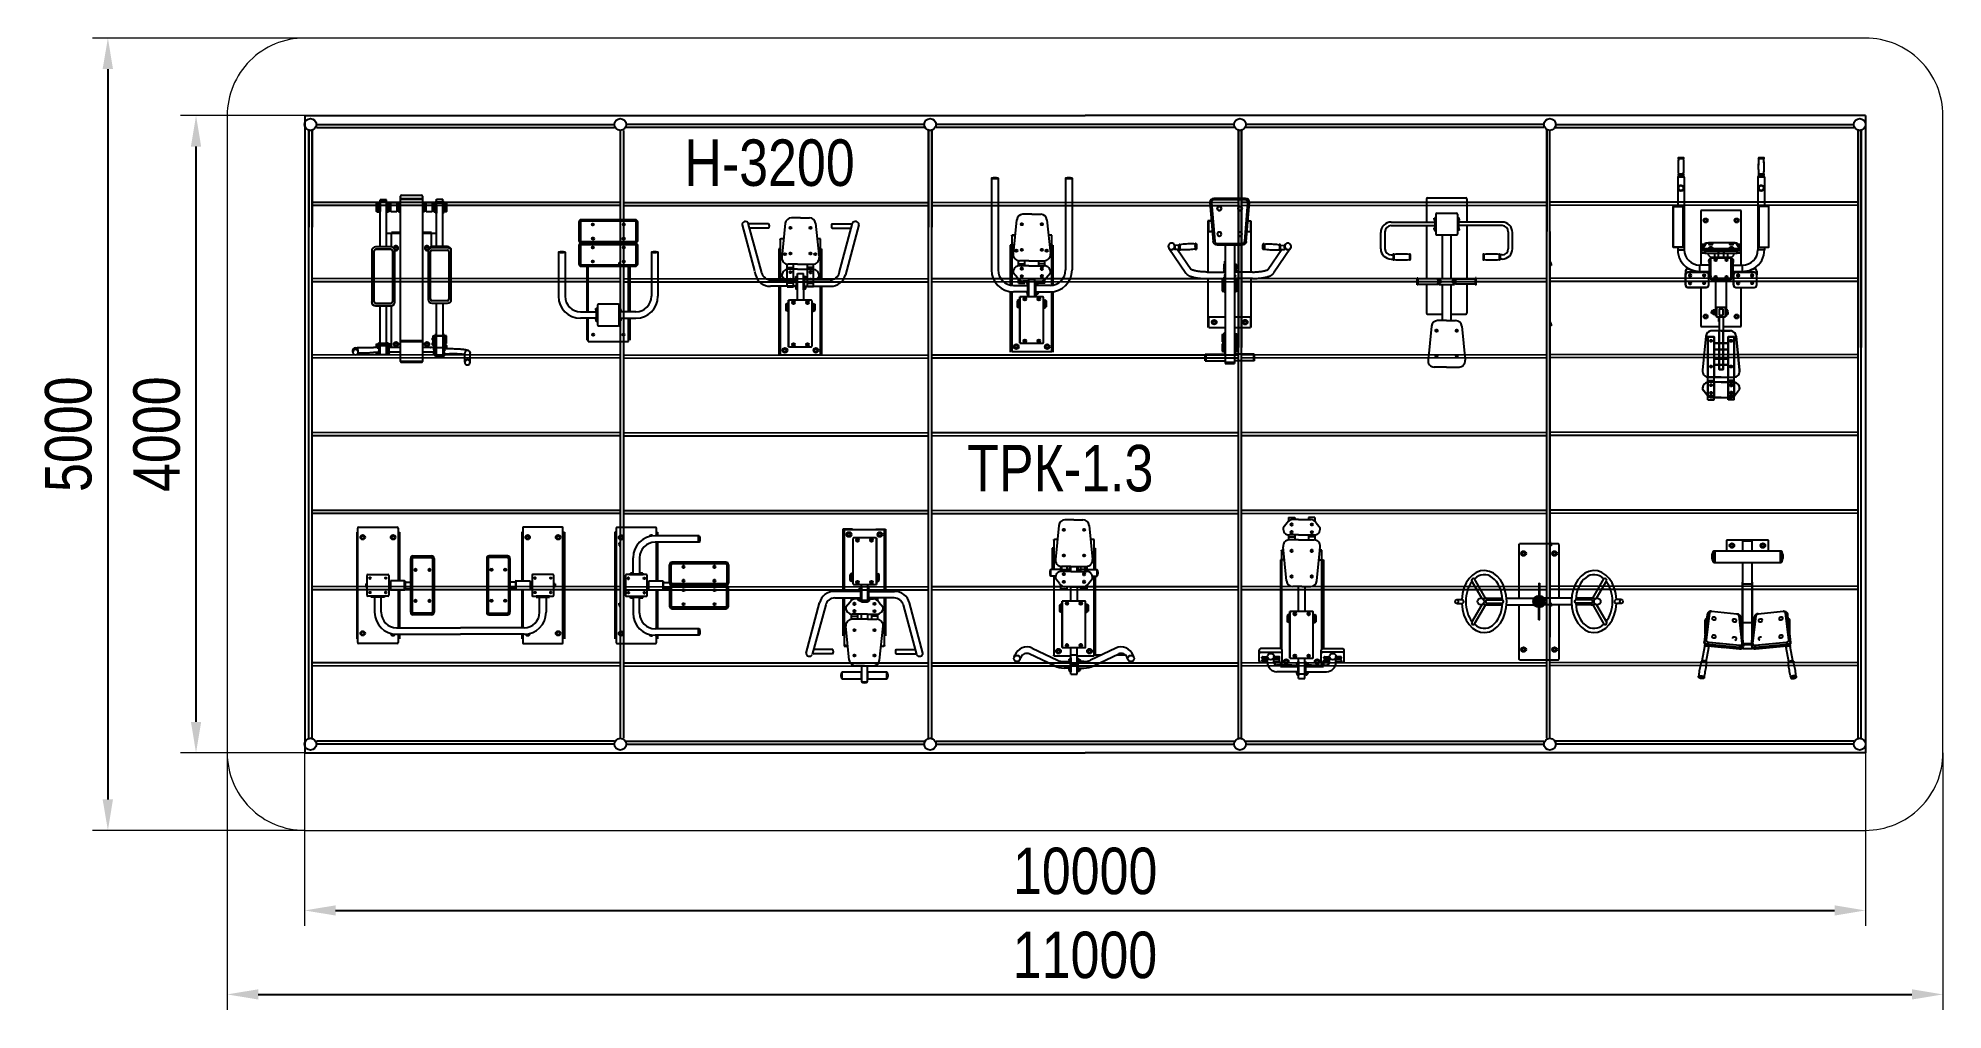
# Model space of a CAD drawing. Header units: millimetres. Extents: x -6447 to 5849, y -3618 to 2655.
import ezdxf

# ---------------------------------------------------------------- set-up
doc = ezdxf.new("R2010")
doc.units = ezdxf.units.MM
for name, color, linetype in [('DIKOM_АРТИКУЛ', 7, 'Continuous'), ('DIKOM_ЗОНА', 80, 'Continuous'), ('DIKOM_ОБЪЕКТ', 7, 'Continuous'), ('DIKOM_РАЗМЕР_ЗОНА', 7, 'Continuous'), ('DIKOM_РАЗМЕР_ОБЪЕКТА', 7, 'Continuous')]:
    doc.layers.add(name, color=color, linetype=linetype)
doc.styles.add('style1', font='arial.ttf', dxfattribs={"width": 0.8})
doc.dimstyles.new('1-50', dxfattribs={"dimtxt": 300, "dimasz": 200, "dimexe": 100, "dimexo": 0, "dimgap": 100, "dimtad": 1, "dimdec": 0, "dimtxsty": 'style1', "dimcen": 0, "dimclrd": 7, "dimclre": 7, "dimadec": 1, "dimazin": 2, "dimtfac": 1, "dimtdec": 0, "dimtmove": 0, "dimatfit": 3, "dimfxl": 0, "dimlwd": 25, "dimlwe": 18, "dimarcsym": 0})

msp = doc.modelspace()

# ---------------------------------------------------------------- texts
at = {"layer": 'DIKOM_АРТИКУЛ', "color": 7, "linetype": 'Continuous', "lineweight": 15, "insert": (-449.1, 29), "char_height": 300, "width": 6012.174, "attachment_point": 1, "style": 'style1'}
msp.add_mtext('ТРК-1.3', dxfattribs=at)
at = {"layer": 'DIKOM_РАЗМЕР_ОБЪЕКТА', "color": 7, "linetype": 'Continuous', "lineweight": 15, "insert": (-2275, 2000.7), "char_height": 300, "width": 6012.174, "attachment_point": 1, "style": 'style1'}
msp.add_mtext('H-3200', dxfattribs=at)

# ---------------------------------------------------------------- blocks, each defined once
blk = doc.blocks.new('*D0')
at = {"layer": 'Defpoints', "color": 0, "transparency": 16777216}
for p in [(-4726, -1959), (5349, -1960), (5349, -2976)]:
    blk.add_point(p, dxfattribs=at)
at = {"layer": 'DIKOM_РАЗМЕР_ОБЪЕКТА', "color": 7, "lineweight": 18, "transparency": 16777216}
for p, q in [((-4726, -1959), (-4726, -3076)), ((5349, -1960), (5349, -3076))]:
    blk.add_line(p, q, dxfattribs=at)
at = {"layer": 'DIKOM_РАЗМЕР_ОБЪЕКТА', "color": 7, "lineweight": 25, "transparency": 16777216}
blk.add_line((-4526, -2976), (5149, -2976), dxfattribs=at)
at = {"layer": 'DIKOM_РАЗМЕР_ОБЪЕКТА', "color": 7, "transparency": 16777216}
for points in [[(-4526, -2943), (-4526, -3009), (-4726, -2976)], [(5149, -2943), (5149, -3009), (5349, -2976)]]:
    blk.add_solid(points, dxfattribs=at)
at = {"layer": 'DIKOM_РАЗМЕР_ОБЪЕКТА', "color": 0, "transparency": 16777216, "insert": (312, -2723), "char_height": 300, "attachment_point": 5, "style": 'style1'}
blk.add_mtext('10000', dxfattribs=at)
blk = doc.blocks.new('*D1')
at = {"layer": 'Defpoints', "color": 0, "transparency": 16777216}
for p in [(-5427, 2155), (-4726, 2155), (-4726, -1959)]:
    blk.add_point(p, dxfattribs=at)
at = {"layer": 'DIKOM_РАЗМЕР_ОБЪЕКТА', "color": 7, "lineweight": 18, "transparency": 16777216}
for p, q in [((-4726, 2155), (-5527, 2155)), ((-4726, -1959), (-5527, -1959))]:
    blk.add_line(p, q, dxfattribs=at)
at = {"layer": 'DIKOM_РАЗМЕР_ОБЪЕКТА', "color": 7, "lineweight": 25, "transparency": 16777216}
blk.add_line((-5427, -1759), (-5427, 1955), dxfattribs=at)
at = {"layer": 'DIKOM_РАЗМЕР_ОБЪЕКТА', "color": 7, "transparency": 16777216}
for points in [[(-5460, 1955), (-5394, 1955), (-5427, 2155)], [(-5460, -1759), (-5394, -1759), (-5427, -1959)]]:
    blk.add_solid(points, dxfattribs=at)
at = {"layer": 'DIKOM_РАЗМЕР_ОБЪЕКТА', "color": 0, "transparency": 16777216, "insert": (-5680, 98), "char_height": 300, "attachment_point": 5, "rotation": 90, "style": 'style1'}
blk.add_mtext('4000', dxfattribs=at)
blk = doc.blocks.new('*D2')
at = {"layer": 'Defpoints', "color": 0, "transparency": 16777216}
for p in [(-4726, 2655), (-5996, -2459), (-4726, -2459)]:
    blk.add_point(p, dxfattribs=at)
at = {"layer": 'DIKOM_РАЗМЕР_ЗОНА', "color": 7, "lineweight": 18, "transparency": 16777216}
for p, q in [((-4726, 2655), (-6096, 2655)), ((-4726, -2459), (-6096, -2459))]:
    blk.add_line(p, q, dxfattribs=at)
at = {"layer": 'DIKOM_РАЗМЕР_ЗОНА', "color": 7, "lineweight": 25, "transparency": 16777216}
blk.add_line((-5996, 2455), (-5996, -2259), dxfattribs=at)
at = {"layer": 'DIKOM_РАЗМЕР_ЗОНА', "color": 7, "transparency": 16777216}
for points in [[(-6030, 2455), (-5963, 2455), (-5996, 2655)], [(-6030, -2259), (-5963, -2259), (-5996, -2459)]]:
    blk.add_solid(points, dxfattribs=at)
at = {"layer": 'DIKOM_РАЗМЕР_ЗОНА', "color": 0, "transparency": 16777216, "insert": (-6250, 98), "char_height": 300, "attachment_point": 5, "rotation": 90, "style": 'style1'}
blk.add_mtext('5000', dxfattribs=at)
blk = doc.blocks.new('*D3')
at = {"layer": 'Defpoints', "color": 0, "transparency": 16777216}
for p in [(-5226, -1959), (5849, -1959), (5849, -3518)]:
    blk.add_point(p, dxfattribs=at)
at = {"layer": 'DIKOM_РАЗМЕР_ЗОНА', "color": 7, "lineweight": 18, "transparency": 16777216}
for p, q in [((-5226, -1959), (-5226, -3618)), ((5849, -1959), (5849, -3618))]:
    blk.add_line(p, q, dxfattribs=at)
at = {"layer": 'DIKOM_РАЗМЕР_ЗОНА', "color": 7, "lineweight": 25, "transparency": 16777216}
blk.add_line((-5026, -3518), (5649, -3518), dxfattribs=at)
at = {"layer": 'DIKOM_РАЗМЕР_ЗОНА', "color": 7, "transparency": 16777216}
for points in [[(-5026, -3485), (-5026, -3551), (-5226, -3518)], [(5649, -3485), (5649, -3551), (5849, -3518)]]:
    blk.add_solid(points, dxfattribs=at)
at = {"layer": 'DIKOM_РАЗМЕР_ЗОНА', "color": 0, "transparency": 16777216, "insert": (311, -3265), "char_height": 300, "attachment_point": 5, "style": 'style1'}
blk.add_mtext('11000', dxfattribs=at)

# ---------------------------------------------------------------- dimensions: what is measured, and where the dimension line sits
at = {"layer": 'DIKOM_РАЗМЕР_ЗОНА'}
dim = msp.add_linear_dim(base=(-5996.5, -2459), p1=(-4725.7, 2654.8), p2=(-4725.7, -2459), angle=90, text='5000', dimstyle='1-50', dxfattribs=at)
dim.commit()
dim.dimension.update_dxf_attribs({"geometry": '*D2', "text_midpoint": (-6249.7, 97.9)})
dim = msp.add_linear_dim(base=(5848.7, -3518), p1=(-5225.7, -1959), p2=(5848.7, -1959), text='11000', dimstyle='1-50', dxfattribs=at)
dim.commit()
dim.dimension.update_dxf_attribs({"geometry": '*D3', "text_midpoint": (311.5, -3264.8)})
at = {"layer": 'DIKOM_РАЗМЕР_ОБЪЕКТА'}
dim = msp.add_linear_dim(base=(-5427, 2154.8), p1=(-4725.7, -1959), p2=(-4725.7, 2154.8), angle=90, text='4000', dimstyle='1-50', dxfattribs=at)
dim.commit()
dim.dimension.update_dxf_attribs({"geometry": '*D1', "text_midpoint": (-5427, 97.9), "dimtype": 160})
dim = msp.add_linear_dim(base=(5348.7, -2976), p1=(-4725.7, -1959), p2=(5348.7, -1960), text='10000', dimstyle='1-50', dxfattribs=at)
dim.commit()
dim.dimension.update_dxf_attribs({"geometry": '*D0', "text_midpoint": (311.5, -2976), "dimtype": 160})

# ---------------------------------------------------------------- hatches: boundary and pattern name
at = {"layer": 'DIKOM_ОБЪЕКТ'}
h = msp.add_hatch(color=256, dxfattribs=at)
h.paths.add_polyline_path([(-4256.3, 1533.3), (-4256.3, 1593.3), (-4259.3, 1593.3), (-4259.3, 1533.3), (-4259.3, 1533.3), (-4256.3, 1533.3)])
h.paths.add_polyline_path([(-4261.3, 1591.3), (-4261.3, 1535.3), (-4261.3, 1535.3), (-4259.3, 1533.3), (-4259.3, 1533.3), (-4259.3, 1593.3)])
h.paths.add_polyline_path([(-4198.3, 1610), (-4238.3, 1610), (-4238.3, 1605), (-4198.3, 1605)])
h.paths.add_polyline_path([(-3813.3, 1533.3), (-3813.3, 1593.3), (-3816.3, 1593.3), (-3816.3, 1553), (-3816.3, 1533.3)])
h.paths.add_polyline_path([(-3811.3, 1535.3), (-3811.3, 1591.3), (-3813.3, 1593.3), (-3813.3, 1533.3)])
h = msp.add_hatch(color=256, dxfattribs=at)
h.paths.add_polyline_path([(-3813.3, 612.8), (-3813.3, 616.9), (-3816.3, 616.9), (-3816.3, 612.8)])
h.paths.add_polyline_path([(-3811.3, 614.8), (-3811.3, 616.9), (-3813.3, 616.9), (-3813.3, 612.8)])
h.paths.add_polyline_path([(-3811.3, 650.4), (-3811.3, 670.7), (-3811.3, 670.8), (-3813.3, 672.8), (-3813.3, 672.6), (-3813.3, 650.4)])
h.paths.add_polyline_path([(-3816.3, 672.6), (-3816.3, 650.4), (-3813.3, 650.4), (-3813.3, 672.6), (-3813.3, 672.8), (-3816.3, 672.8)])
h.paths.add_polyline_path([(-4256.3, 612.8), (-4256.3, 624.4), (-4259.3, 624.4), (-4259.3, 612.8)])
h.paths.add_polyline_path([(-4261.3, 624.4), (-4261.3, 614.8), (-4259.3, 612.8), (-4259.3, 624.4)])
h.paths.add_polyline_path([(-4259.3, 657.9), (-4259.3, 672.8), (-4261.3, 670.8), (-4261.3, 657.9)])
h.paths.add_polyline_path([(-4259.3, 672.8), (-4259.3, 657.9), (-4256.3, 657.9), (-4256.3, 672.8)])
h = msp.add_hatch(color=256, dxfattribs=at)
h.paths.add_polyline_path([(1275.2, 559.9), (1215.2, 559.9), (1215.2, 554.9), (1275.2, 554.9)])
h.paths.add_polyline_path([(1090.2, 571.3), (1090.2, 613.6), (1087.2, 613.6), (1087.2, 571.3)])
h.paths.add_polyline_path([(1084.2, 592.5), (1085, 581.5), (1087.2, 571.3), (1087.2, 613.6), (1085, 602.8)])
h.paths.add_polyline_path([(1400.2, 613.6), (1400.2, 571.3), (1403.2, 571.3), (1403.2, 613.6)])
h.paths.add_polyline_path([(1403.2, 613.6), (1403.2, 571.3), (1405.5, 582.1), (1406.2, 592.5), (1405.4, 603.5)])
msp.add_hatch(color=256, dxfattribs=at).paths.add_polyline_path([(3240.3, -1020), (3248.1, -1019.7), (3255.6, -1017.7), (3262.6, -1014.2), (3268.7, -1009.4), (3273.7, -1003.5), (3277.4, -996.6), (3279.6, -989.1), (3280.3, -981.4), (3279.4, -973.6), (3276.9, -966.3), (3272.9, -959.6), (3267.7, -953.8), (3261.4, -949.2), (3254.3, -946), (3246.7, -944.3), (3242.3, -944.1), (3234.6, -944.9), (3227.1, -947.3), (3220.4, -951.1), (3214.5, -956.2), (3209.8, -962.4), (3206.5, -969.5), (3204.6, -977), (3204.4, -984.8), (3205.7, -992.5), (3208.6, -999.7), (3212.9, -1006.2), (3218.5, -1011.7), (3225, -1015.9), (3232.3, -1018.7), (3239.9, -1020)])

# ---------------------------------------------------------------- linework, layer by layer
at = {"layer": 'DIKOM_ЗОНА', "color": 3, "lineweight": 15}
msp.add_lwpolyline([(-4725.7, -2459), (5348.7, -2459, 0.4142136), (5848.7, -1959), (5848.7, 2154.8, 0.4142136), (5348.7, 2654.8), (-4725.7, 2654.8, 0.4142136), (-5225.7, 2154.8), (-5225.7, -1959, 0.4142136)], format="xyb", close=True, dxfattribs=at)
at = {"layer": 'DIKOM_ОБЪЕКТ'}
for p, q in [((-4725.7, 2154.8), (311.5, 2154.8)), ((-4725.7, 2154.8), (-4725.7, -1959)), ((-4650.5, 2097.2), (-2726.5, 2097.2)), ((-726.5, 2097.2), (-2650.5, 2097.2)), ((1273.5, 2097.2), (-650.5, 2097.2)), ((5348.7, 2154.8), (311.5, 2154.8)), ((3273.5, 2097.2), (1349.5, 2097.2)), ((3349.5, 2097.2), (5273.5, 2097.2)), ((5348.7, 2154.8), (5348.7, -1959)), ((-4698.5, -1864.8), (-4698.5, 2060.5)), ((-4698.5, 2059.2), (-4698.5, 1434.2)), ((-4678.5, -1864.8), (-4678.5, 2060.5)), ((-4678.5, 2059.2), (-4678.5, 1434.2)), ((-4650.5, 2077.2), (-2726.5, 2077.2)), ((-2688.5, 2059.2), (-2688.5, -1864.8)), ((-2668.5, 2059.2), (-2668.5, -1864.8)), ((-726.5, 2077.2), (-2650.5, 2077.2)), ((-698.5, -1864.8), (-698.5, 2060.5)), ((-698.5, 2059.2), (-698.5, 1434.2)), ((-678.5, -1864.8), (-678.5, 2060.5)), ((-678.5, 2059.2), (-678.5, 1434.2)), ((1273.5, 2077.2), (-650.5, 2077.2)), ((1301.5, -1864.8), (1301.5, 2060.5)), ((1301.5, 2059.2), (1301.5, 657.2)), ((1321.5, -1864.8), (1321.5, 2060.5)), ((1321.5, 2059.2), (1321.5, 657.2)), ((3273.5, 2077.2), (1349.5, 2077.2)), ((3291.5, -1864.8), (3291.5, 2064.9)), ((3291.5, 2059.2), (3291.5, 1407.2)), ((3311.5, -1864.8), (3311.5, 2059.2)), ((3349.5, 2077.2), (5273.5, 2077.2)), ((5301.5, -1864.8), (5301.5, 2060.5)), ((5301.5, 2059.2), (5301.5, 657.2)), ((5321.5, -1864.8), (5321.5, 2060.5)), ((5321.5, 2059.2), (5321.5, 657.2)), ((4141.6, 1881.7), (4174.6, 1881.7)), ((4141.6, 1876.7), (4174.6, 1876.7)), ((4659.3, 1881.7), (4692.3, 1881.7)), ((4659.3, 1876.7), (4692.3, 1876.7)), ((-292.3, 1750.2), (-292.3, 1158.3)), ((-250.3, 1750.2), (-250.3, 1158.3)), ((185.7, 1750.2), (185.7, 1158.3)), ((227.7, 1750.2), (227.7, 1158.3)), ((4137, 1757), (4137, 1568.7)), ((4179.3, 1757), (4137, 1757)), ((4141.6, 1776.7), (4174.6, 1776.7)), ((4141.6, 1771.7), (4174.6, 1771.7)), ((4144.6, 1771.7), (4144.6, 1766.7)), ((4144.6, 1766.7), (4171.6, 1766.7)), ((4171.6, 1771.7), (4171.6, 1766.7)), ((4179.3, 1757), (4179.3, 1289)), ((4654.7, 1757), (4654.7, 1289)), ((4697, 1757), (4654.7, 1757)), ((4659.3, 1776.7), (4692.3, 1776.7)), ((4659.3, 1771.7), (4692.3, 1771.7)), ((4662.3, 1771.7), (4662.3, 1766.7)), ((4662.3, 1766.7), (4689.3, 1766.7)), ((4689.3, 1771.7), (4689.3, 1766.7)), ((4697, 1757), (4697, 1568.7)), ((-4242.3, 1599.7), (-4242.3, 1526.8)), ((-4242.3, 1599.7), (-4238.3, 1599.7)), ((-4198.3, 1610), (-4238.3, 1610)), ((-4238.3, 1610), (-4238.3, 1605)), ((-4238.3, 1307), (-4238.3, 1610)), ((-4198.3, 1605), (-4238.3, 1605)), ((-4238.3, 1605), (-4198.3, 1605)), ((-4198.3, 1307), (-4198.3, 1610)), ((-4194.3, 1599.7), (-4198.3, 1599.7)), ((-4194.3, 1526.8), (-4194.3, 1599.7)), ((-4106.3, 568.2), (-4106.3, 1635.4)), ((-4100.3, 1641.4), (-3972.3, 1641.4)), ((-3972.3, 1617.1), (-4100.3, 1617.1)), ((-4100.3, 1615.1), (-3972.3, 1615.1)), ((-3972.3, 1615.1), (-4100.3, 1615.1)), ((-3966.3, 1635.4), (-3966.3, 568.2)), ((-3878.3, 1605), (-3878.3, 1521.5)), ((-3878.3, 1605), (-3874.3, 1605)), ((-3874.3, 1615.8), (-3834.3, 1615.8)), ((-3874.3, 1308.7), (-3874.3, 1615.8)), ((-3834.3, 1308.7), (-3834.3, 1615.8)), ((-3830.3, 1605), (-3834.3, 1605)), ((-3830.3, 1521.5), (-3830.3, 1605)), ((1142.4, 1619.9), (1142.4, 1619.8)), ((1348.1, 1619.9), (1142.4, 1619.9)), ((1142.4, 1619.8), (1142.4, 1609.8)), ((1348.1, 1609.8), (1142.4, 1609.8)), ((1348.1, 1619.9), (1348.1, 1619.8)), ((1348.1, 1619.8), (1348.1, 1609.8)), ((2515.3, 1617.8), (2515.3, 1467.1)), ((2521.3, 1623.8), (2769.3, 1623.8)), ((2775.3, 1617.8), (2775.3, 1467.1)), ((-2688.5, 1593.2), (-4678.5, 1594.1)), ((-2688.5, 1573.2), (-4678.5, 1574.1)), ((-4259.3, 1593.3), (-4261.3, 1591.3)), ((-4261.3, 1535.3), (-4261.3, 1591.3)), ((-4259.3, 1533.3), (-4261.3, 1535.3)), ((-4261.3, 1535.3), (-4261.3, 1535.3)), ((-4259.3, 1593.3), (-4242.3, 1593.3)), ((-4259.3, 1533.3), (-4259.3, 1593.3)), ((-4259.3, 1533.3), (-4242.3, 1533.3)), ((-4259.3, 1533.3), (-4259.3, 1533.3)), ((-4256.3, 1593.3), (-4256.3, 1533.3)), ((-4256.3, 1533.3), (-4256.3, 1593.3)), ((-4256.3, 1533.3), (-4256.3, 1533.3)), ((-4242.3, 1595), (-4238.3, 1595)), ((-4242.3, 1535.1), (-4238.3, 1535.1)), ((-4242.3, 1529.8), (-4238.3, 1529.8)), ((-4242.3, 1526.8), (-4238.3, 1526.8)), ((-4242.3, 1526.8), (-4242.3, 1526.8)), ((-4242.3, 1526.8), (-4238.3, 1526.8)), ((-4238.3, 1595), (-4238.3, 1535.1)), ((-4198.3, 1535.1), (-4198.3, 1595)), ((-4194.3, 1595), (-4198.3, 1595)), ((-4194.3, 1535.1), (-4198.3, 1535.1)), ((-4194.3, 1529.8), (-4198.3, 1529.8)), ((-4194.3, 1526.8), (-4198.3, 1526.8)), ((-4194.3, 1526.8), (-4198.3, 1526.8)), ((-4180.3, 1593.3), (-4194.3, 1593.3)), ((-4180.3, 1533.3), (-4194.3, 1533.3)), ((-4194.3, 1526.8), (-4194.3, 1526.8)), ((-4180.3, 1533.3), (-4180.3, 1593.3)), ((-4170.3, 1578.3), (-4180.3, 1578.3)), ((-4170.3, 1548.3), (-4180.3, 1548.3)), ((-4174.3, 1574.8), (-4173.3, 1575.8)), ((-4174.3, 1574.8), (-4174.3, 1551.8)), ((-4174.3, 1551.8), (-4173.3, 1550.8)), ((-4173.3, 1575.8), (-4173.3, 1550.8)), ((-4173.3, 1575.8), (-4170.3, 1575.8)), ((-4173.3, 1550.8), (-4170.3, 1550.8)), ((-4170.3, 1533.3), (-4170.3, 1593.3)), ((-4170.3, 1593.3), (-4130.3, 1593.3)), ((-4130.3, 1533.3), (-4170.3, 1533.3)), ((-4130.3, 1593.3), (-4130.3, 1533.3)), ((-4130.3, 1578.3), (-4120.3, 1578.3)), ((-4130.3, 1548.3), (-4120.3, 1548.3)), ((-4120.3, 1593.3), (-4120.3, 1533.3)), ((-4120.3, 1593.3), (-4106.3, 1593.3)), ((-4120.3, 1533.3), (-4106.3, 1533.3)), ((-3952.3, 1593.3), (-3966.3, 1593.3)), ((-3952.3, 1533.3), (-3966.3, 1533.3)), ((-3952.3, 1533.3), (-3952.3, 1593.3)), ((-3942.3, 1578.3), (-3952.3, 1578.3)), ((-3942.3, 1548.3), (-3952.3, 1548.3)), ((-3946.3, 1574.8), (-3945.3, 1575.8)), ((-3946.3, 1574.8), (-3946.3, 1551.8)), ((-3946.3, 1551.8), (-3945.3, 1550.8)), ((-3945.3, 1575.8), (-3945.3, 1550.8)), ((-3945.3, 1575.8), (-3942.3, 1575.8)), ((-3945.3, 1550.8), (-3942.3, 1550.8)), ((-3942.3, 1533.3), (-3942.3, 1593.3)), ((-3942.3, 1593.3), (-3902.3, 1593.3)), ((-3902.3, 1533.3), (-3942.3, 1533.3)), ((-3902.3, 1593.3), (-3902.3, 1533.3)), ((-3902.3, 1578.3), (-3892.3, 1578.3)), ((-3902.3, 1548.3), (-3892.3, 1548.3)), ((-3892.3, 1593.3), (-3892.3, 1533.3)), ((-3892.3, 1593.3), (-3878.3, 1593.3)), ((-3892.3, 1533.3), (-3878.3, 1533.3)), ((-3878.3, 1587.6), (-3874.3, 1587.6)), ((-3878.3, 1581.2), (-3874.3, 1581.2)), ((-3878.3, 1524.8), (-3874.3, 1524.8)), ((-3878.3, 1521.5), (-3874.3, 1521.5)), ((-3834.3, 1595.3), (-3874.3, 1595.3)), ((-3834.3, 1590.6), (-3874.3, 1590.6)), ((-3874.3, 1590.6), (-3834.3, 1590.6)), ((-3874.3, 1581.2), (-3874.3, 1524.8)), ((-3830.3, 1587.6), (-3834.3, 1587.6)), ((-3834.3, 1524.8), (-3834.3, 1581.2)), ((-3830.3, 1581.2), (-3834.3, 1581.2)), ((-3830.3, 1524.8), (-3834.3, 1524.8)), ((-3830.3, 1521.5), (-3834.3, 1521.5)), ((-3813.3, 1593.3), (-3830.3, 1593.3)), ((-3813.3, 1533.3), (-3830.3, 1533.3)), ((-3816.3, 1593.3), (-3816.3, 1533.3)), ((-3816.3, 1553), (-3816.3, 1593.3)), ((-3816.3, 1533.3), (-3816.3, 1553)), ((-3813.3, 1593.3), (-3811.3, 1591.3)), ((-3813.3, 1593.3), (-3813.3, 1533.3)), ((-3813.3, 1533.3), (-3811.3, 1535.3)), ((-3811.3, 1591.3), (-3811.3, 1535.3)), ((-2592.3, 1482.2), (-2940.3, 1482.2)), ((-2669.2, 1593.2), (-698.5, 1594.1)), ((-2669.2, 1573.2), (-698.5, 1574.1)), ((-1525.6, 1494.8), (-1583.6, 1494.8)), ((-1525.6, 1494.8), (-1467.6, 1494.8)), ((-678.5, 1594.2), (1301.5, 1595.1)), ((-678.5, 1574.2), (1301.5, 1575.1)), ((-130.1, 1482.4), (-152, 1262.4)), ((-32.3, 1517.7), (-90.3, 1517.7)), ((-32.3, 1517.7), (25.7, 1517.7)), ((65.4, 1482.4), (87.4, 1262.4)), ((1127.2, 1476), (1104.9, 1476)), ((1104.9, 1476), (1104.9, 1144.8)), ((1110.2, 1406), (1110.2, 1476)), ((1110.2, 1476), (1127.2, 1476)), ((1117.4, 1594.8), (1117.4, 1594.9)), ((1117.5, 1592.8), (1138.3, 1342.8)), ((1127.5, 1593.6), (1148.3, 1343.6)), ((1321.5, 1595.1), (3290.8, 1596.1)), ((1321.5, 1575.1), (3290.8, 1576.1)), ((1342.2, 1343.6), (1363, 1593.6)), ((1352.2, 1342.8), (1373, 1592.8)), ((1363.3, 1476), (1380.9, 1476)), ((1363.3, 1476), (1380.2, 1476)), ((1373.1, 1594.8), (1373.1, 1594.9)), ((1380.2, 1476), (1380.2, 1406)), ((1380.9, 1476), (1380.9, 1144.8)), ((2564, 1492), (2564.8, 1493.3)), ((2564, 1485.8), (2564, 1492)), ((2564, 1485.8), (2564, 1479.6)), ((2564, 1479.6), (2564.8, 1478.3)), ((2564.8, 1493.3), (2569.3, 1493.3)), ((2564.8, 1489.6), (2569.3, 1489.6)), ((2564.8, 1482), (2569.3, 1482)), ((2564.8, 1478.3), (2569.3, 1478.3)), ((2569.3, 1496.3), (2569.3, 1411.3)), ((2569.3, 1496.3), (2575.3, 1496.3)), ((2569.3, 1493.3), (2569.3, 1485.8)), ((2569.3, 1478.3), (2569.3, 1485.8)), ((2575.3, 1517.8), (2575.3, 1389.8)), ((2581.3, 1523.8), (2709.3, 1523.8)), ((2715.3, 1517.8), (2715.3, 1389.8)), ((2721.3, 1496.3), (2715.3, 1496.3)), ((2721.3, 1496.3), (2721.3, 1411.3)), ((2725.8, 1493.3), (2721.3, 1493.3)), ((2721.3, 1493.3), (2721.3, 1485.8)), ((2725.8, 1489.6), (2721.3, 1489.6)), ((2721.3, 1478.3), (2721.3, 1485.8)), ((2725.8, 1482), (2721.3, 1482)), ((2725.8, 1478.3), (2721.3, 1478.3)), ((2726.6, 1492), (2725.8, 1493.3)), ((2726.6, 1479.6), (2725.8, 1478.3)), ((2726.6, 1485.8), (2726.6, 1492)), ((2726.6, 1485.8), (2726.6, 1479.6)), ((5301.5, 1595.1), (3311.5, 1596.1)), ((5301.5, 1575.1), (3311.5, 1576.1)), ((4108.6, 1568.7), (4172.6, 1568.7)), ((4108.6, 1304.7), (4108.6, 1568.7)), ((4172.6, 1304.7), (4172.6, 1568.7)), ((4287, 1542.8), (4287, 1189)), ((4547, 1542.8), (4287, 1542.8)), ((4547, 1189), (4547, 1542.8)), ((4725.3, 1568.7), (4661.3, 1568.7)), ((4661.3, 1304.7), (4661.3, 1568.7)), ((4725.3, 1304.7), (4725.3, 1568.7)), ((-4106.3, 1393.9), (-4198.3, 1393.9)), ((-4166.3, 1306.9), (-4166.3, 1398.9)), ((-4106.3, 1398.9), (-4166.3, 1398.9)), ((-3906.3, 1398.9), (-3966.3, 1398.9)), ((-3874.3, 1393.9), (-3966.3, 1393.9)), ((-3906.3, 1308.6), (-3906.3, 1398.9)), ((-2956.3, 1466.2), (-2956.3, 1348.2)), ((-2946.3, 1466.2), (-2946.3, 1348.2)), ((-2592.3, 1472.2), (-2940.3, 1472.2)), ((-2873.8, 1452.2), (-2870.1, 1458.7)), ((-2870.1, 1445.7), (-2873.8, 1452.2)), ((-2873.8, 1362.2), (-2870.1, 1368.7)), ((-2870.1, 1355.7), (-2873.8, 1362.2)), ((-2870.1, 1458.7), (-2862.6, 1458.7)), ((-2862.6, 1445.7), (-2870.1, 1445.7)), ((-2870.1, 1368.7), (-2862.6, 1368.7)), ((-2862.6, 1355.7), (-2870.1, 1355.7)), ((-2862.6, 1458.7), (-2858.8, 1452.2)), ((-2858.8, 1452.2), (-2862.6, 1445.7)), ((-2862.6, 1368.7), (-2858.8, 1362.2)), ((-2858.8, 1362.2), (-2862.6, 1355.7)), ((-2673.8, 1452.2), (-2670.1, 1458.7)), ((-2670.1, 1445.7), (-2673.8, 1452.2)), ((-2673.8, 1362.2), (-2670.1, 1368.7)), ((-2670.1, 1355.7), (-2673.8, 1362.2)), ((-2670.1, 1458.7), (-2662.6, 1458.7)), ((-2662.6, 1445.7), (-2670.1, 1445.7)), ((-2670.1, 1368.7), (-2662.6, 1368.7)), ((-2662.6, 1355.7), (-2670.1, 1355.7)), ((-2662.6, 1458.7), (-2658.8, 1452.2)), ((-2658.8, 1452.2), (-2662.6, 1445.7)), ((-2662.6, 1368.7), (-2658.8, 1362.2)), ((-2658.8, 1362.2), (-2662.6, 1355.7)), ((-2586.3, 1348.2), (-2586.3, 1466.2)), ((-2576.3, 1348.2), (-2576.3, 1466.2)), ((-1902.8, 1450.3), (-1822.9, 1152.3)), ((-1775.9, 1139), (-1862.1, 1460.9)), ((-1731.1, 1455.6), (-1860.7, 1455.6)), ((-1730.6, 1428.6), (-1853.5, 1428.6)), ((-1655.6, 1355.7), (-1655.6, 1359.7)), ((-1655.6, 1359.7), (-1651.6, 1359.7)), ((-1655.6, 1355.7), (-1655.6, 1094.6)), ((-1633.3, 1359.7), (-1651.6, 1359.7)), ((-1623.3, 1459.6), (-1645.3, 1239.6)), ((-1598.1, 1429.8), (-1594.3, 1436.3)), ((-1594.3, 1423.3), (-1598.1, 1429.8)), ((-1594.3, 1436.3), (-1586.8, 1436.3)), ((-1586.8, 1423.3), (-1594.3, 1423.3)), ((-1586.8, 1436.3), (-1583.1, 1429.8)), ((-1583.1, 1429.8), (-1586.8, 1423.3)), ((-1468.1, 1429.8), (-1464.3, 1436.3)), ((-1464.3, 1423.3), (-1468.1, 1429.8)), ((-1464.3, 1436.3), (-1456.8, 1436.3)), ((-1456.8, 1423.3), (-1464.3, 1423.3)), ((-1456.8, 1436.3), (-1453.1, 1429.8)), ((-1453.1, 1429.8), (-1456.8, 1423.3)), ((-1427.8, 1459.6), (-1405.9, 1239.6)), ((-1399.6, 1359.7), (-1417.9, 1359.7)), ((-1399.6, 1359.7), (-1395.6, 1359.7)), ((-1395.6, 1359.7), (-1399.6, 1359.7)), ((-1395.6, 1355.7), (-1395.6, 1359.7)), ((-1395.6, 1355.7), (-1395.6, 1359.7)), ((-1395.6, 1094.6), (-1395.6, 1355.7)), ((-1320.5, 1428.6), (-1197.7, 1428.6)), ((-1320, 1455.6), (-1190.5, 1455.6)), ((-1275.3, 1139), (-1189, 1460.9)), ((-1148.4, 1450.3), (-1235.1, 1126.7)), ((-162.3, 1378.6), (-162.3, 1382.6)), ((-162.3, 1382.6), (-158.3, 1382.6)), ((-162.3, 1378.6), (-162.3, 1117.4)), ((-162.3, 1374.6), (-154.3, 1374.6)), ((-158.3, 1374.6), (-158.3, 1382.6)), ((-140, 1382.6), (-158.3, 1382.6)), ((-158.3, 1378.6), (-154.3, 1378.6)), ((-154.3, 1374.6), (-154.3, 1382.6)), ((-104.8, 1452.7), (-101.1, 1459.2)), ((-101.1, 1446.2), (-104.8, 1452.7)), ((-101.1, 1459.2), (-93.6, 1459.2)), ((-93.6, 1446.2), (-101.1, 1446.2)), ((-93.6, 1459.2), (-89.8, 1452.7)), ((-89.8, 1452.7), (-93.6, 1446.2)), ((25.2, 1452.7), (28.9, 1459.2)), ((28.9, 1446.2), (25.2, 1452.7)), ((28.9, 1459.2), (36.4, 1459.2)), ((36.4, 1446.2), (28.9, 1446.2)), ((36.4, 1459.2), (40.2, 1452.7)), ((40.2, 1452.7), (36.4, 1446.2)), ((93.7, 1382.6), (75.4, 1382.6)), ((93.7, 1382.6), (97.7, 1382.6)), ((97.7, 1382.6), (93.7, 1382.6)), ((97.7, 1378.6), (97.7, 1382.6)), ((97.7, 1378.6), (97.7, 1382.6)), ((97.7, 1117.4), (97.7, 1378.6)), ((1110.2, 1406), (1133.1, 1406)), ((1133.1, 1406), (1120.2, 1406)), ((1357.4, 1406), (1380.2, 1406)), ((2220.3, 1295.1), (2220.3, 1400.3)), ((2247.1, 1404.3), (2247.1, 1295.1)), ((2287.1, 1467.1), (2569.3, 1467.1)), ((2287.1, 1444.3), (2569.3, 1444.3)), ((2515.3, 1444.3), (2515.3, 1101.3)), ((2564, 1428), (2564.8, 1429.3)), ((2564, 1421.8), (2564, 1428)), ((2564, 1421.8), (2564, 1415.6)), ((2564, 1415.6), (2564.8, 1414.3)), ((2564.8, 1429.3), (2569.3, 1429.3)), ((2564.8, 1425.6), (2569.3, 1425.6)), ((2564.8, 1418), (2569.3, 1418)), ((2564.8, 1414.3), (2569.3, 1414.3)), ((2569.3, 1429.3), (2569.3, 1421.8)), ((2569.3, 1414.3), (2569.3, 1421.8)), ((2569.3, 1411.3), (2575.3, 1411.3)), ((2581.3, 1383.8), (2709.3, 1383.8)), ((2616.8, 1383.8), (2616.5, 1103.8)), ((2674.1, 1103.8), (2673.8, 1383.8)), ((2721.3, 1411.3), (2715.3, 1411.3)), ((3003.5, 1467.1), (2721.3, 1467.1)), ((3003.5, 1444.3), (2721.3, 1444.3)), ((2725.8, 1429.3), (2721.3, 1429.3)), ((2721.3, 1429.3), (2721.3, 1421.8)), ((2725.8, 1425.6), (2721.3, 1425.6)), ((2721.3, 1414.3), (2721.3, 1421.8)), ((2725.8, 1418), (2721.3, 1418)), ((2725.8, 1414.3), (2721.3, 1414.3)), ((2726.6, 1428), (2725.8, 1429.3)), ((2726.6, 1415.6), (2725.8, 1414.3)), ((2726.6, 1421.8), (2726.6, 1428)), ((2726.6, 1421.8), (2726.6, 1415.6)), ((2775.3, 1444.3), (2775.3, 1101.3)), ((3043.5, 1404.3), (3043.5, 1295.1)), ((3070.3, 1295.1), (3070.3, 1400.3)), ((3311.5, 1407.2), (3311.5, -1212.8)), ((-4293.3, 1282), (-4293.3, 952.6)), ((-4293.3, 1267), (-4278.3, 1267)), ((-4293.3, 1266.3), (-4278.3, 1266.3)), ((-4278.3, 952.6), (-4278.3, 1281.6)), ((-4168.3, 1307), (-4268.3, 1307)), ((-4268.3, 1292), (-4168.3, 1292)), ((-4268.3, 1291.6), (-4268.3, 1292)), ((-4168.3, 1291.6), (-4268.3, 1291.6)), ((-4168.3, 1291.6), (-4168.3, 1292)), ((-4158.3, 1282), (-4158.3, 952.6)), ((-4143.3, 952.6), (-4143.3, 1282)), ((-3929.3, 1285.2), (-3929.3, 1277.3)), ((-3929.3, 1277.3), (-3929.3, 967.2)), ((-3914.3, 967.2), (-3914.3, 1277.3)), ((-3804.3, 1308.7), (-3904.3, 1308.7)), ((-3804.3, 1300.8), (-3904.3, 1300.8)), ((-3904.3, 1286.7), (-3804.3, 1286.7)), ((-3794.3, 1277.3), (-3794.3, 967.2)), ((-3794.3, 1263.2), (-3779.3, 1263.2)), ((-3779.3, 967.2), (-3779.3, 1285.2)), ((-3087.3, 1272.9), (-3087.3, 988.2)), ((-3045.3, 1272.9), (-3045.3, 988.2)), ((-2956.3, 1316.2), (-2956.3, 1198.2)), ((-2946.3, 1316.2), (-2946.3, 1198.2)), ((-2940.3, 1342.2), (-2592.3, 1342.2)), ((-2592.3, 1332.2), (-2940.3, 1332.2)), ((-2940.3, 1332.2), (-2592.3, 1332.2)), ((-2940.3, 1322.2), (-2592.3, 1322.2)), ((-2873.8, 1302.2), (-2870.1, 1308.7)), ((-2870.1, 1295.7), (-2873.8, 1302.2)), ((-2870.1, 1308.7), (-2862.6, 1308.7)), ((-2862.6, 1295.7), (-2870.1, 1295.7)), ((-2862.6, 1308.7), (-2858.8, 1302.2)), ((-2858.8, 1302.2), (-2862.6, 1295.7)), ((-2673.8, 1302.2), (-2670.1, 1308.7)), ((-2670.1, 1295.7), (-2673.8, 1302.2)), ((-2670.1, 1308.7), (-2662.6, 1308.7)), ((-2662.6, 1295.7), (-2670.1, 1295.7)), ((-2662.6, 1308.7), (-2658.8, 1302.2)), ((-2658.8, 1302.2), (-2662.6, 1295.7)), ((-2586.3, 1198.2), (-2586.3, 1316.2)), ((-2576.3, 1198.2), (-2576.3, 1316.2)), ((-2487.3, 1272.9), (-2487.3, 988.2)), ((-2445.3, 1272.9), (-2445.3, 988.2)), ((-1655.6, 1294.7), (-1665.6, 1294.7)), ((-1665.6, 1294.7), (-1665.6, 1094.6)), ((-1598.1, 1264.8), (-1594.3, 1271.3)), ((-1594.3, 1258.3), (-1598.1, 1264.8)), ((-1594.3, 1271.3), (-1586.8, 1271.3)), ((-1586.8, 1258.3), (-1594.3, 1258.3)), ((-1586.8, 1271.3), (-1583.1, 1264.8)), ((-1583.1, 1264.8), (-1586.8, 1258.3)), ((-1468.1, 1264.8), (-1464.3, 1271.3)), ((-1464.3, 1258.3), (-1468.1, 1264.8)), ((-1464.3, 1271.3), (-1456.8, 1271.3)), ((-1456.8, 1258.3), (-1464.3, 1258.3)), ((-1456.8, 1271.3), (-1453.1, 1264.8)), ((-1453.1, 1264.8), (-1456.8, 1258.3)), ((-1395.6, 1294.7), (-1389.6, 1294.7)), ((-1389.6, 1294.7), (-1389.6, 1094.6)), ((-146.5, 1317.6), (-172.3, 1317.6)), ((-172.3, 1317.6), (-172.3, 1060.7)), ((-104.8, 1287.7), (-101.1, 1294.2)), ((-101.1, 1281.2), (-104.8, 1287.7)), ((-101.1, 1294.2), (-93.6, 1294.2)), ((-93.6, 1281.2), (-101.1, 1281.2)), ((-93.6, 1294.2), (-89.8, 1287.7)), ((-89.8, 1287.7), (-93.6, 1281.2)), ((25.2, 1287.7), (28.9, 1294.2)), ((28.9, 1281.2), (25.2, 1287.7)), ((28.9, 1294.2), (36.4, 1294.2)), ((36.4, 1281.2), (28.9, 1281.2)), ((36.4, 1294.2), (40.2, 1287.7)), ((40.2, 1287.7), (36.4, 1281.2)), ((97.7, 1317.6), (103.7, 1317.6)), ((103.7, 1317.6), (103.7, 1059.9)), ((851.8, 1298.9), (852.4, 1298.1)), ((852.4, 1298.1), (961.8, 1137.7)), ((886.8, 1322.7), (887.3, 1322)), ((887.3, 1322), (891.3, 1316.1)), ((918.2, 1317.8), (891, 1316.5)), ((891.3, 1316.1), (891.3, 1316.1)), ((919.4, 1291), (892.1, 1289.8)), ((908.8, 1290.5), (996.8, 1161.6)), ((1163.2, 1319.8), (1163.2, 1329.8)), ((1163.2, 1329.8), (1327.2, 1329.8)), ((1163.2, 1319.8), (1327.2, 1319.8)), ((1215.2, 1324.8), (1215.2, 554.9)), ((1275.2, 1324.8), (1275.2, 554.9)), ((1327.2, 1319.8), (1327.2, 1329.8)), ((1581.7, 1290.5), (1493.7, 1161.6)), ((1638.1, 1298.1), (1528.7, 1137.7)), ((1571.1, 1291), (1598.3, 1289.8)), ((1572.3, 1317.8), (1599.5, 1316.5)), ((1577.9, 1290.7), (1577.9, 1284.9)), ((1603.2, 1322), (1599.2, 1316.1)), ((1599.2, 1316.1), (1599.2, 1316.1)), ((1603.7, 1322.7), (1603.2, 1322)), ((1617.9, 1289.9), (1617.9, 1290.8)), ((1617.9, 1289.9), (1617.9, 1290.8)), ((1638.6, 1298.9), (1638.1, 1298.1)), ((2287.1, 1255.1), (2300.3, 1255.1)), ((2300.3, 1258.2), (2300.3, 1225.2)), ((2305.3, 1258.2), (2305.3, 1225.2)), ((2405.3, 1258.2), (2405.3, 1225.2)), ((2410.3, 1258.2), (2410.3, 1225.2)), ((2880.3, 1258.2), (2880.3, 1225.2)), ((2885.3, 1258.2), (2885.3, 1225.2)), ((2985.3, 1258.2), (2985.3, 1225.2)), ((2990.3, 1258.2), (2990.3, 1225.2)), ((3003.5, 1255.1), (2990.3, 1255.1)), ((4172.6, 1304.7), (4108.6, 1304.7)), ((4137, 1304.7), (4137, 1289)), ((4137, 1289), (4179.3, 1289)), ((4292, 1322.8), (4287, 1322.8)), ((4289.1, 1282.8), (4287, 1282.8)), ((4289.1, 1285.9), (4289.1, 1271.1)), ((4290.6, 1291.2), (4311.4, 1326)), ((4292, 1293.5), (4292, 1322.8)), ((4292, 1293.5), (4292, 1322.8)), ((4309.5, 1322.8), (4292, 1322.8)), ((4292, 1293.5), (4292, 1282.8)), ((4292, 1293.5), (4292, 1282.8)), ((4320, 1330.8), (4299.2, 1296)), ((4314.1, 1293.7), (4519.8, 1293.7)), ((4314.1, 1282.4), (4314.1, 1293.7)), ((4314.1, 1282.4), (4519.8, 1282.4)), ((4314.1, 1267.6), (4314.1, 1282.4)), ((4314.1, 1267.6), (4519.8, 1267.6)), ((4498.9, 1332.8), (4335, 1332.8)), ((4335, 1332.8), (4335, 1332.7)), ((4498.9, 1332.7), (4335, 1332.7)), ((4335, 1265.6), (4335, 1267.6)), ((4335, 1252.7), (4335, 1265.6)), ((4335, 1252.7), (4335, 1252.6)), ((4335, 1252.6), (4349.9, 1237.8)), ((4347, 1229.8), (4347, 1105.8)), ((4484, 1237.8), (4349.9, 1237.8)), ((4351, 1136.9), (4351, 1229.8)), ((4479, 1233.8), (4355, 1233.8)), ((4375, 1267.6), (4375, 1265.6)), ((4375, 1265.6), (4375, 1237.8)), ((4400.1, 1282.8), (4400.1, 1267.6)), ((4400.2, 1237.8), (4400.2, 1267.6)), ((4433.7, 1267.6), (4433.7, 1282.8)), ((4433.7, 1237.8), (4433.7, 1267.6)), ((4459, 1267.6), (4459, 1265.6)), ((4459, 1265.6), (4459, 1237.8)), ((4483, 1105.8), (4483, 1229.8)), ((4484, 1237.8), (4499, 1252.7)), ((4487, 1105.8), (4487, 1229.8)), ((4498.9, 1332.8), (4498.9, 1332.7)), ((4499, 1265.6), (4499, 1267.6)), ((4499, 1252.7), (4499, 1265.6)), ((4499, 1252.7), (4499, 1252.6)), ((4534.7, 1296), (4513.9, 1330.8)), ((4519.8, 1282.4), (4519.8, 1293.7)), ((4519.8, 1267.6), (4519.8, 1282.4)), ((4543.3, 1291.2), (4522.5, 1326)), ((4542, 1322.8), (4524.4, 1322.8)), ((4542, 1322.8), (4547, 1322.8)), ((4542, 1322.8), (4542, 1293.5)), ((4542, 1293.5), (4542, 1322.8)), ((4542, 1293.5), (4542, 1282.8)), ((4542, 1293.5), (4542, 1282.8)), ((4544.8, 1285.9), (4544.8, 1271.1)), ((4544.8, 1282.8), (4547, 1282.8)), ((4697, 1289), (4654.7, 1289)), ((4661.3, 1304.7), (4725.3, 1304.7)), ((4697, 1304.7), (4697, 1289)), ((-2940.3, 1192.2), (-2592.3, 1192.2)), ((-2940.3, 1182.2), (-2592.3, 1182.2)), ((-2903.5, 1182.2), (-2903.5, 888.2)), ((-2896.3, 888.2), (-2896.3, 1182.2)), ((-2873.8, 1212.2), (-2870.1, 1218.7)), ((-2870.1, 1205.7), (-2873.8, 1212.2)), ((-2870.1, 1218.7), (-2862.6, 1218.7)), ((-2862.6, 1205.7), (-2870.1, 1205.7)), ((-2862.6, 1218.7), (-2858.8, 1212.2)), ((-2858.8, 1212.2), (-2862.6, 1205.7)), ((-2696.9, 1204.8), (-2696, 1206.4)), ((-2696.9, 1197.2), (-2696.9, 1204.8)), ((-2696.9, 1197.2), (-2696.9, 1189.6)), ((-2696.9, 1189.6), (-2696, 1188)), ((-2696, 1206.4), (-2690.5, 1206.4)), ((-2696, 1201.8), (-2690.5, 1201.8)), ((-2696, 1192.6), (-2690.5, 1192.6)), ((-2696, 1188), (-2690.5, 1188)), ((-2690.5, 1197.2), (-2690.5, 1207.2)), ((-2690.5, 1207.2), (-2688.5, 1207.2)), ((-2690.5, 1206.4), (-2690.5, 1197.2)), ((-2690.5, 1188), (-2690.5, 1197.2)), ((-2690.5, 1197.2), (-2690.5, 1187.2)), ((-2690.5, 1187.2), (-2688.5, 1187.2)), ((-2688.5, 1207.2), (-2688.5, 1197.2)), ((-2688.5, 1187.2), (-2688.5, 1197.2)), ((-2673.8, 1212.2), (-2670.1, 1218.7)), ((-2670.1, 1205.7), (-2673.8, 1212.2)), ((-2670.1, 1218.7), (-2662.6, 1218.7)), ((-2662.6, 1205.7), (-2670.1, 1205.7)), ((-2662.6, 1218.7), (-2658.8, 1212.2)), ((-2658.8, 1212.2), (-2662.6, 1205.7)), ((-2636.3, 888.2), (-2636.3, 1182.2)), ((-2627.5, 1182.2), (-2627.5, 888.2)), ((-1822.1, 1149.2), (-1816, 1126.7)), ((-1626.9, 1094.6), (-1645.3, 1117.5)), ((-1610.6, 1161.9), (-1610.6, 1195.2)), ((-1610.6, 1174.8), (-1570.6, 1174.8)), ((-1610.6, 1076), (-1610.6, 1161.6)), ((-1545.6, 1194.8), (-1605.6, 1194.8)), ((-1545.6, 1162.2), (-1605.6, 1162.2)), ((-1598.1, 1143.7), (-1594.3, 1150.2)), ((-1594.3, 1137.2), (-1598.1, 1143.7)), ((-1594.3, 1150.2), (-1586.8, 1150.2)), ((-1586.8, 1137.2), (-1594.3, 1137.2)), ((-1586.8, 1150.2), (-1583.1, 1143.7)), ((-1583.1, 1143.7), (-1586.8, 1137.2)), ((-1570.6, 1162.2), (-1570.6, 1194.8)), ((-1570.6, 1162.2), (-1570.6, 1194.8)), ((-1570.6, 1063.6), (-1570.6, 1162.2)), ((-1555.9, 1113.6), (-1555.1, 1114.9)), ((-1555.9, 1107.4), (-1555.9, 1113.6)), ((-1555.9, 1107.4), (-1555.9, 1101.2)), ((-1555.1, 1114.9), (-1550.6, 1114.9)), ((-1555.1, 1111.1), (-1550.6, 1111.1)), ((-1545.6, 1118.4), (-1550.6, 1118.4)), ((-1550.6, 1028.8), (-1550.6, 1118.4)), ((-1550.6, 1114.9), (-1550.6, 1107.4)), ((-1550.6, 1099.9), (-1550.6, 1107.4)), ((-1545.6, 1194.8), (-1445.6, 1194.8)), ((-1545.6, 1162.2), (-1445.6, 1162.2)), ((-1545.6, 1063.6), (-1545.6, 1134.3)), ((-1545.6, 1134.3), (-1505.6, 1134.3)), ((-1545.6, 1028.8), (-1545.6, 1118.4)), ((-1505.6, 1063.6), (-1505.6, 1134.3)), ((-1505.6, 1028.8), (-1505.6, 1118.4)), ((-1505.6, 1118.4), (-1500.6, 1118.4)), ((-1500.6, 1028.8), (-1500.6, 1118.4)), ((-1500.6, 1107.4), (-1500.6, 1113.5)), ((-1500.6, 1113.5), (-1498.6, 1113.5)), ((-1500.6, 1107.8), (-1498.6, 1108.5)), ((-1500.6, 1107.4), (-1500.6, 1101.3)), ((-1498.6, 1107), (-1500.6, 1106.3)), ((-1498.6, 1113.2), (-1497.6, 1114.9)), ((-1498.6, 1113.5), (-1498.6, 1107.4)), ((-1498.6, 1107.4), (-1498.6, 1113.2)), ((-1498.6, 1101.3), (-1498.6, 1107.4)), ((-1498.6, 1107.4), (-1498.6, 1101.5)), ((-1497.6, 1114.9), (-1492.7, 1114.9)), ((-1497.6, 1111.1), (-1492.7, 1111.1)), ((-1492.7, 1114.9), (-1491.8, 1113.2)), ((-1491.8, 1113.2), (-1491.8, 1107.4)), ((-1491.8, 1101.5), (-1491.8, 1107.4)), ((-1480.6, 1162.2), (-1480.6, 1194.8)), ((-1480.6, 1162.2), (-1480.6, 1194.8)), ((-1440.6, 1174.8), (-1480.6, 1174.8)), ((-1480.6, 1063.6), (-1480.6, 1162.2)), ((-1464.3, 1150.2), (-1468.1, 1143.7)), ((-1468.1, 1143.7), (-1464.3, 1137.2)), ((-1456.8, 1150.2), (-1464.3, 1150.2)), ((-1464.3, 1137.2), (-1456.8, 1137.2)), ((-1453.1, 1143.7), (-1456.8, 1150.2)), ((-1456.8, 1137.2), (-1453.1, 1143.7)), ((-1440.6, 1161.9), (-1440.6, 1195.2)), ((-1440.6, 1076), (-1440.6, 1161.6)), ((-1424.2, 1094.6), (-1405.9, 1117.5)), ((-162.3, 1117.4), (-162.3, 1059)), ((-125.3, 1107), (-152, 1140.3)), ((-117.3, 1184.7), (-117.3, 1218)), ((-117.3, 1197.7), (-77.3, 1197.7)), ((-52.3, 1217.7), (-112.3, 1217.7)), ((-52.3, 1185), (-112.3, 1185)), ((-104.8, 1166.5), (-101.1, 1173)), ((-101.1, 1160), (-104.8, 1166.5)), ((-104.8, 1117.3), (-101.1, 1123.8)), ((-101.1, 1110.8), (-104.8, 1117.3)), ((-101.1, 1173), (-93.6, 1173)), ((-93.6, 1160), (-101.1, 1160)), ((-101.1, 1123.8), (-93.6, 1123.8)), ((-93.6, 1110.8), (-101.1, 1110.8)), ((-93.6, 1173), (-89.8, 1166.5)), ((-89.8, 1166.5), (-93.6, 1160)), ((-93.6, 1123.8), (-89.8, 1117.3)), ((-89.8, 1117.3), (-93.6, 1110.8)), ((-77.3, 1185), (-77.3, 1217.7)), ((-77.3, 1185), (-77.3, 1217.7)), ((-52.3, 1217.7), (47.7, 1217.7)), ((-52.3, 1185), (47.7, 1185)), ((12.7, 1185), (12.7, 1217.7)), ((12.7, 1185), (12.7, 1217.7)), ((52.7, 1197.7), (12.7, 1197.7)), ((28.9, 1173), (25.2, 1166.5)), ((25.2, 1166.5), (28.9, 1160)), ((28.9, 1123.8), (25.2, 1117.3)), ((25.2, 1117.3), (28.9, 1110.8)), ((36.4, 1173), (28.9, 1173)), ((28.9, 1160), (36.4, 1160)), ((36.4, 1123.8), (28.9, 1123.8)), ((28.9, 1110.8), (36.4, 1110.8)), ((40.2, 1166.5), (36.4, 1173)), ((36.4, 1160), (40.2, 1166.5)), ((40.2, 1117.3), (36.4, 1123.8)), ((36.4, 1110.8), (40.2, 1117.3)), ((52.7, 1184.7), (52.7, 1218)), ((60.7, 1107), (87.4, 1140.3)), ((97.7, 1059), (97.7, 1117.4)), ((996.8, 1161.6), (996.8, 1161.6)), ((1098.9, 1144.8), (1215.2, 1144.8)), ((1207.1, 1195.2), (1206.3, 1193.9)), ((1206.3, 1193.9), (1206.3, 1181.5)), ((1207.1, 1180.2), (1206.3, 1181.5)), ((1207.1, 1179.2), (1206.3, 1177.9)), ((1206.3, 1177.9), (1206.3, 1165.6)), ((1207.1, 1164.2), (1206.3, 1165.6)), ((1207.1, 1159.2), (1206.3, 1157.9)), ((1206.3, 1157.9), (1206.3, 1145.6)), ((1206.8, 1144.8), (1206.3, 1145.6)), ((1211.6, 1195.2), (1207.1, 1195.2)), ((1211.6, 1191.5), (1207.1, 1191.5)), ((1211.6, 1184), (1207.1, 1184)), ((1211.6, 1180.2), (1207.1, 1180.2)), ((1207.1, 1180.2), (1207.1, 1180.2)), ((1211.6, 1179.3), (1207.1, 1179.3)), ((1211.6, 1175.5), (1207.1, 1175.5)), ((1211.6, 1168), (1207.1, 1168)), ((1211.6, 1164.2), (1207.1, 1164.2)), ((1207.1, 1164.2), (1207.1, 1164.2)), ((1211.6, 1159.2), (1207.1, 1159.2)), ((1211.6, 1155.5), (1207.1, 1155.5)), ((1211.6, 1148), (1207.1, 1148)), ((1209.2, 1109.2), (1215.2, 1109.2)), ((1209.2, 1014), (1209.2, 1109.2)), ((1209.2, 1108.9), (1215.2, 1108.9)), ((1211.6, 1195.7), (1213.2, 1195.7)), ((1211.6, 1195.7), (1211.6, 1163.7)), ((1211.6, 1179.7), (1213.2, 1179.7)), ((1211.6, 1163.7), (1213.2, 1163.7)), ((1211.6, 1159.7), (1211.6, 1144.8)), ((1211.6, 1159.7), (1212.8, 1159.7)), ((1213.1, 1160.2), (1212.3, 1158.9)), ((1212.3, 1158.9), (1212.3, 1146.5)), ((1213.1, 1145.2), (1212.3, 1146.5)), ((1213.1, 1128.2), (1212.3, 1126.8)), ((1212.3, 1126.8), (1212.3, 1114.5)), ((1213.1, 1113.2), (1212.3, 1114.5)), ((1215.2, 1160.2), (1213.1, 1160.2)), ((1215.2, 1156.4), (1213.1, 1156.4)), ((1215.2, 1148.9), (1213.1, 1148.9)), ((1215.2, 1145.2), (1213.1, 1145.2)), ((1213.1, 1145.2), (1213.1, 1145.2)), ((1215.2, 1128.2), (1213.1, 1128.2)), ((1215.2, 1124.4), (1213.1, 1124.4)), ((1215.2, 1116.9), (1213.1, 1116.9)), ((1215.2, 1113.2), (1213.1, 1113.2)), ((1213.1, 1113.2), (1213.1, 1113.2)), ((1215.2, 1214.2), (1213.2, 1214.2)), ((1213.2, 1160.2), (1213.2, 1214.2)), ((1215.2, 1187.2), (1213.2, 1187.2)), ((1215.2, 1180.4), (1213.2, 1180.4)), ((1213.2, 1144.8), (1213.2, 1145.2)), ((1277.2, 1214.2), (1275.2, 1214.2)), ((1277.2, 1187.2), (1275.2, 1187.2)), ((1277.2, 1180.4), (1275.2, 1180.4)), ((1275.2, 1160.2), (1275.6, 1160.2)), ((1275.2, 1156.4), (1275.6, 1156.4)), ((1275.2, 1148.9), (1275.6, 1148.9)), ((1275.2, 1145.2), (1275.6, 1145.2)), ((1391.5, 1144.8), (1275.2, 1144.8)), ((1275.2, 1128.2), (1275.6, 1128.2)), ((1275.2, 1124.4), (1275.6, 1124.4)), ((1275.2, 1116.9), (1275.6, 1116.9)), ((1275.2, 1113.2), (1275.6, 1113.2)), ((1275.2, 1109.2), (1281.2, 1109.2)), ((1275.2, 1108.9), (1281.2, 1108.9)), ((1275.6, 1160.2), (1275.6, 1158.3)), ((1280.7, 1159.2), (1275.6, 1159.2)), ((1275.6, 1158.3), (1275.6, 1156.4)), ((1275.6, 1156.4), (1275.6, 1152.7)), ((1275.6, 1152.7), (1275.6, 1148.9)), ((1275.6, 1148.9), (1275.6, 1147.1)), ((1275.6, 1147.1), (1275.6, 1145.2)), ((1280.7, 1146.2), (1275.6, 1146.2)), ((1275.6, 1128.2), (1275.6, 1113.2)), ((1280.7, 1127.2), (1275.6, 1127.2)), ((1280.7, 1114.2), (1275.6, 1114.2)), ((1277.2, 1187.2), (1277.2, 1214.2)), ((1277.2, 1195.7), (1278.8, 1195.7)), ((1277.2, 1180.4), (1277.2, 1187.2)), ((1277.2, 1159.2), (1277.2, 1180.4)), ((1277.2, 1179.7), (1278.8, 1179.7)), ((1277.2, 1163.7), (1278.8, 1163.7)), ((1277.2, 1159.7), (1278.8, 1159.7)), ((1277.2, 1144.8), (1277.2, 1146.2)), ((1278.8, 1195.7), (1278.8, 1193.4)), ((1278.8, 1195.2), (1283.2, 1195.2)), ((1278.8, 1193.4), (1278.8, 1179.7)), ((1278.8, 1191.5), (1283.2, 1191.5)), ((1278.8, 1184), (1283.2, 1184)), ((1278.8, 1180.2), (1283.2, 1180.2)), ((1278.8, 1179.7), (1278.8, 1177.5)), ((1278.8, 1179.3), (1283.2, 1179.3)), ((1278.8, 1177.5), (1278.8, 1163.7)), ((1278.8, 1175.5), (1283.2, 1175.5)), ((1278.8, 1168), (1283.2, 1168)), ((1278.8, 1164.2), (1283.2, 1164.2)), ((1278.8, 1159.7), (1278.8, 1159.2)), ((1278.8, 1159.2), (1283.2, 1159.2)), ((1278.8, 1146.2), (1278.8, 1144.8)), ((1280.7, 1146.2), (1280.7, 1159.2)), ((1280.7, 1156.7), (1281.4, 1156.7)), ((1280.7, 1156), (1281.4, 1156)), ((1280.7, 1149.4), (1281.4, 1149.4)), ((1280.7, 1148.7), (1281.4, 1148.7)), ((1280.7, 1148), (1283.2, 1148)), ((1280.7, 1114.2), (1280.7, 1127.2)), ((1280.7, 1124.7), (1281.4, 1124.7)), ((1282.6, 1123.4), (1280.7, 1123.4)), ((1282.6, 1117.9), (1280.7, 1117.9)), ((1280.7, 1116.7), (1281.4, 1116.7)), ((1281.2, 1109.2), (1281.2, 1014)), ((1281.4, 1156.7), (1282.6, 1155.4)), ((1281.4, 1156.7), (1281.4, 1148.7)), ((1281.4, 1156), (1282.1, 1156)), ((1281.4, 1148.7), (1282.6, 1149.9)), ((1281.4, 1149.4), (1282.1, 1149.4)), ((1281.4, 1124.7), (1282.6, 1123.4)), ((1281.4, 1124.7), (1281.4, 1116.7)), ((1281.4, 1116.7), (1282.6, 1117.9)), ((1282.6, 1155.5), (1283.2, 1155.5)), ((1282.6, 1155.4), (1282.6, 1149.9)), ((1282.6, 1123.4), (1282.6, 1117.9)), ((1283.2, 1195.2), (1283.2, 1193.3)), ((1288.3, 1194.2), (1283.2, 1194.2)), ((1283.2, 1193.3), (1283.2, 1191.5)), ((1283.2, 1191.5), (1283.2, 1187.7)), ((1283.2, 1187.7), (1283.2, 1184)), ((1283.2, 1184), (1283.2, 1182.1)), ((1283.2, 1182.1), (1283.2, 1180.2)), ((1288.3, 1181.2), (1283.2, 1181.2)), ((1283.2, 1179.3), (1283.2, 1177.4)), ((1288.3, 1178.2), (1283.2, 1178.2)), ((1283.2, 1177.4), (1283.2, 1175.5)), ((1283.2, 1175.5), (1283.2, 1171.7)), ((1283.2, 1171.7), (1283.2, 1168)), ((1283.2, 1168), (1283.2, 1166.1)), ((1283.2, 1166.1), (1283.2, 1164.2)), ((1288.3, 1165.2), (1283.2, 1165.2)), ((1283.2, 1159.2), (1283.2, 1157.4)), ((1288.3, 1158.2), (1283.2, 1158.2)), ((1283.2, 1157.4), (1283.2, 1155.5)), ((1283.2, 1155.5), (1283.2, 1151.7)), ((1283.2, 1151.7), (1283.2, 1148)), ((1283.2, 1148), (1283.2, 1146.1)), ((1283.2, 1146.1), (1283.2, 1144.8)), ((1288.3, 1145.2), (1283.2, 1145.2)), ((1288.3, 1181.2), (1288.3, 1194.2)), ((1288.3, 1191.7), (1290.4, 1191.7)), ((1288.3, 1191), (1290.4, 1191)), ((1288.3, 1184.4), (1290.4, 1184.4)), ((1288.3, 1183.7), (1290.4, 1183.7)), ((1288.3, 1165.2), (1288.3, 1178.2)), ((1288.3, 1175.7), (1290.4, 1175.7)), ((1288.3, 1175.1), (1290.4, 1175.1)), ((1288.3, 1168.4), (1290.4, 1168.4)), ((1288.3, 1167.7), (1290.4, 1167.7)), ((1288.3, 1145.2), (1288.3, 1158.2)), ((1288.3, 1155.7), (1290.4, 1155.7)), ((1288.3, 1155.1), (1290.4, 1155.1)), ((1288.3, 1148.4), (1290.4, 1148.4)), ((1288.3, 1147.7), (1290.4, 1147.7)), ((1290.4, 1191.7), (1291.6, 1190.5)), ((1290.4, 1191.7), (1290.4, 1191.2)), ((1290.4, 1191.2), (1290.4, 1183.7)), ((1290.4, 1191), (1290.6, 1191)), ((1290.4, 1183.7), (1291.6, 1185)), ((1290.4, 1184.4), (1291.1, 1184.4)), ((1290.4, 1175.7), (1291.6, 1174.5)), ((1290.4, 1175.7), (1290.4, 1175.2)), ((1290.4, 1175.2), (1290.4, 1167.7)), ((1290.4, 1175.1), (1290.6, 1175.1)), ((1290.4, 1167.7), (1291.6, 1169)), ((1290.4, 1168.4), (1291.1, 1168.4)), ((1290.4, 1155.7), (1291.6, 1154.5)), ((1290.4, 1155.7), (1290.4, 1155.2)), ((1290.4, 1155.2), (1290.4, 1147.7)), ((1290.4, 1155.1), (1290.6, 1155.1)), ((1290.4, 1147.7), (1291.6, 1149)), ((1290.4, 1148.4), (1291.1, 1148.4)), ((1290.6, 1191), (1291.1, 1191)), ((1290.6, 1175.1), (1291.1, 1175.1)), ((1290.6, 1155.1), (1291.1, 1155.1)), ((1291.6, 1190.5), (1291.6, 1190.1)), ((1291.6, 1190.1), (1291.6, 1185)), ((1291.6, 1174.5), (1291.6, 1174.1)), ((1291.6, 1174.1), (1291.6, 1169)), ((1291.6, 1154.5), (1291.6, 1154.1)), ((1291.6, 1154.1), (1291.6, 1149)), ((2287.1, 1228.3), (2300.3, 1228.3)), ((3003.5, 1228.3), (2990.3, 1228.3)), ((3313.5, 1207.2), (3311.5, 1207.2)), ((3311.5, 1207.2), (3311.5, 1197.2)), ((3311.5, 1187.2), (3311.5, 1197.2)), ((3313.5, 1187.2), (3311.5, 1187.2)), ((3313.5, 1197.2), (3313.5, 1207.2)), ((3319, 1206.4), (3313.5, 1206.4)), ((3313.5, 1206.4), (3313.5, 1197.2)), ((3319, 1201.8), (3313.5, 1201.8)), ((3313.5, 1188), (3313.5, 1197.2)), ((3313.5, 1197.2), (3313.5, 1187.2)), ((3319, 1192.6), (3313.5, 1192.6)), ((3319, 1188), (3313.5, 1188)), ((3319.9, 1204.8), (3319, 1206.4)), ((3319.9, 1189.6), (3319, 1188)), ((3319.9, 1197.2), (3319.9, 1204.8)), ((3319.9, 1197.2), (3319.9, 1189.6)), ((4187, 1149.3), (4187, 1127.5)), ((4187, 1061.3), (4187, 1127.5)), ((4203, 1165.3), (4208.8, 1165.3)), ((4203, 1143.5), (4321, 1143.5)), ((4213.2, 1129.9), (4209.4, 1123.4)), ((4209.4, 1123.4), (4213.2, 1116.9)), ((4220.7, 1129.9), (4213.2, 1129.9)), ((4213.2, 1116.9), (4220.7, 1116.9)), ((4224.5, 1123.4), (4220.7, 1129.9)), ((4220.7, 1116.9), (4224.5, 1123.4)), ((4341, 1189), (4279.3, 1189)), ((4341, 1189), (4279.3, 1189)), ((4279.3, 1146.7), (4279.3, 1189)), ((4341, 1146.7), (4279.3, 1146.7)), ((4341, 1146.7), (4279.3, 1146.7)), ((4299.4, 1123.4), (4303.2, 1129.9)), ((4303.2, 1116.9), (4299.4, 1123.4)), ((4303.2, 1129.9), (4310.7, 1129.9)), ((4310.7, 1116.9), (4303.2, 1116.9)), ((4310.7, 1129.9), (4314.5, 1123.4)), ((4314.5, 1123.4), (4310.7, 1116.9)), ((4337, 1126.3), (4337, 1146.7)), ((4337, 1061.3), (4337, 1114.4)), ((4340.1, 1226.8), (4341, 1226.8)), ((4340.1, 1226.8), (4340.1, 1203.8)), ((4340.1, 1203.8), (4341, 1203.8)), ((4340.1, 1131.8), (4341, 1131.8)), ((4340.1, 1131.8), (4340.1, 1108.8)), ((4340.1, 1108.8), (4341, 1108.8)), ((4347, 1227.8), (4341, 1227.8)), ((4341, 1107.8), (4341, 1227.8)), ((4347, 1223.8), (4341, 1223.8)), ((4347, 1107.8), (4341, 1107.8)), ((4351, 1105.8), (4351, 1136.9)), ((4351, 1120.3), (4351, 1127.9)), ((4351, 1120.3), (4351, 1112.7)), ((4487, 1227.8), (4493, 1227.8)), ((4487, 1223.8), (4493, 1223.8)), ((4487, 1111.8), (4493, 1111.8)), ((4487, 1107.8), (4493, 1107.8)), ((4493, 1227.8), (4493, 1107.8)), ((4493.8, 1226.8), (4493, 1226.8)), ((4493.8, 1203.8), (4493, 1203.8)), ((4493, 1189), (4554.7, 1189)), ((4493, 1189), (4554.7, 1189)), ((4493, 1146.7), (4554.7, 1146.7)), ((4493, 1146.7), (4554.7, 1146.7)), ((4493.8, 1131.8), (4493, 1131.8)), ((4493.8, 1108.8), (4493, 1108.8)), ((4493.8, 1203.8), (4493.8, 1226.8)), ((4493.8, 1108.8), (4493.8, 1131.8)), ((4497, 1126.3), (4497, 1146.7)), ((4497, 1061.3), (4497, 1114.4)), ((4631, 1143.5), (4513, 1143.5)), ((4523.2, 1129.9), (4519.4, 1123.4)), ((4519.4, 1123.4), (4523.2, 1116.9)), ((4530.7, 1129.9), (4523.2, 1129.9)), ((4523.2, 1116.9), (4530.7, 1116.9)), ((4534.5, 1123.4), (4530.7, 1129.9)), ((4530.7, 1116.9), (4534.5, 1123.4)), ((4554.7, 1146.7), (4554.7, 1189)), ((4609.4, 1123.4), (4613.2, 1129.9)), ((4613.2, 1116.9), (4609.4, 1123.4)), ((4613.2, 1129.9), (4620.7, 1129.9)), ((4620.7, 1116.9), (4613.2, 1116.9)), ((4620.7, 1129.9), (4624.5, 1123.4)), ((4624.5, 1123.4), (4620.7, 1116.9)), ((4631, 1165.3), (4625.1, 1165.3)), ((4647, 1149.3), (4647, 1127.5)), ((4647, 1061.3), (4647, 1127.5)), ((-2688.5, 1101.2), (-4678.5, 1102.1)), ((-2688.5, 1081.2), (-4678.5, 1082.1)), ((-3779.3, 985.5), (-3794.3, 985.5)), ((-2669, 1101.2), (-698.5, 1102.1)), ((-2669, 1081.2), (-698.5, 1082.1)), ((-1550.6, 1052.6), (-1719.5, 1052.6)), ((-1717.9, 1094.6), (-1550.6, 1094.6)), ((-1665.6, 1052.6), (-1665.6, 604.7)), ((-1655.6, 1052.6), (-1655.6, 613.7)), ((-1610.6, 1049.8), (-1610.6, 1076)), ((-1610.6, 1049.8), (-1610.6, 1052.6)), ((-1610.6, 1049.8), (-1570.6, 1049.8)), ((-1570.6, 1073.9), (-1608.5, 1073.9)), ((-1598, 1094.6), (-1594.3, 1100.9)), ((-1594.3, 1100.9), (-1586.8, 1100.9)), ((-1586.8, 1100.9), (-1583.2, 1094.6)), ((-1570.6, 1049.8), (-1570.6, 1063.6)), ((-1570.6, 1049.8), (-1570.6, 1052.6)), ((-1555.9, 1101.2), (-1555.1, 1099.9)), ((-1555.9, 1050.2), (-1555.1, 1051.6)), ((-1555.9, 1044), (-1555.9, 1050.2)), ((-1555.9, 1044), (-1555.9, 1037.9)), ((-1555.9, 1037.9), (-1555.1, 1036.5)), ((-1555.1, 1103.6), (-1550.6, 1103.6)), ((-1555.1, 1099.9), (-1550.6, 1099.9)), ((-1555.1, 1051.6), (-1550.6, 1051.6)), ((-1555.1, 1047.8), (-1550.6, 1047.8)), ((-1555.1, 1040.3), (-1550.6, 1040.3)), ((-1555.1, 1036.5), (-1550.6, 1036.5)), ((-1550.6, 1051.6), (-1550.6, 1044)), ((-1550.6, 1036.5), (-1550.6, 1044)), ((-1545.6, 1028.8), (-1550.6, 1028.8)), ((-1545.6, 962.2), (-1545.6, 1063.6)), ((-1505.6, 1063.6), (-1505.6, 962.2)), ((-1505.6, 1028.8), (-1500.6, 1028.8)), ((-1500.6, 1101.3), (-1498.6, 1101.3)), ((-1333.2, 1094.6), (-1500.6, 1094.6)), ((-1500.6, 1052.6), (-1331.7, 1052.6)), ((-1500.6, 1044), (-1500.6, 1050.1)), ((-1500.6, 1050.1), (-1498.6, 1050.1)), ((-1500.6, 1044.4), (-1498.6, 1045.2)), ((-1500.6, 1044), (-1500.6, 1037.9)), ((-1498.6, 1043.7), (-1500.6, 1042.9)), ((-1500.6, 1037.9), (-1498.6, 1037.9)), ((-1498.6, 1101.5), (-1497.6, 1099.9)), ((-1498.6, 1049.9), (-1497.6, 1051.6)), ((-1498.6, 1050.1), (-1498.6, 1044)), ((-1498.6, 1044), (-1498.6, 1049.9)), ((-1498.6, 1037.9), (-1498.6, 1044)), ((-1498.6, 1044), (-1498.6, 1038.2)), ((-1498.6, 1038.2), (-1497.6, 1036.5)), ((-1497.6, 1103.6), (-1492.7, 1103.6)), ((-1497.6, 1099.9), (-1492.7, 1099.9)), ((-1497.6, 1051.6), (-1492.7, 1051.6)), ((-1497.6, 1047.8), (-1492.7, 1047.8)), ((-1497.6, 1040.3), (-1492.7, 1040.3)), ((-1497.6, 1036.5), (-1492.7, 1036.5)), ((-1492.7, 1099.9), (-1491.8, 1101.5)), ((-1492.7, 1051.6), (-1491.8, 1049.9)), ((-1492.7, 1036.5), (-1491.8, 1038.2)), ((-1491.8, 1049.9), (-1491.8, 1044)), ((-1491.8, 1038.2), (-1491.8, 1044)), ((-1480.6, 1073.9), (-1440.7, 1073.9)), ((-1480.6, 1049.8), (-1480.6, 1063.6)), ((-1480.6, 1049.8), (-1480.6, 1052.6)), ((-1440.6, 1049.8), (-1480.6, 1049.8)), ((-1464.3, 1100.9), (-1468, 1094.6)), ((-1456.8, 1100.9), (-1464.3, 1100.9)), ((-1453.2, 1094.6), (-1456.8, 1100.9)), ((-1440.6, 1049.8), (-1440.6, 1076)), ((-1440.6, 1049.8), (-1440.6, 1052.6)), ((-1395.6, 613.7), (-1395.6, 1052.6)), ((-1389.6, 1052.6), (-1389.6, 604.7)), ((-678.5, 1102.2), (1301.5, 1103.1)), ((-678.5, 1082.2), (1301.5, 1083.1)), ((-172.3, 1018), (-172.3, 627.6)), ((-162.3, 1016.8), (-162.3, 636.6)), ((-150.3, 1058.3), (-57.3, 1058.3)), ((-57.3, 1016.3), (-150.3, 1016.3)), ((-117.3, 1072.6), (-117.3, 1096.9)), ((-117.3, 1072.6), (-77.3, 1072.6)), ((-107.3, 985.1), (-109.3, 985.1)), ((-109.3, 985.1), (-107.3, 985.1)), ((-109.3, 685.1), (-109.3, 985.1)), ((-107.3, 985.1), (-107.3, 980.1)), ((38.7, 985.1), (-103.3, 985.1)), ((-52.3, 1086.4), (-90.3, 1086.4)), ((-77.3, 1072.6), (-77.3, 1086.4)), ((-77.3, 1072.6), (-77.3, 1086.4)), ((-62.6, 1077.3), (-61.9, 1078.6)), ((-62.6, 1071.1), (-62.6, 1077.3)), ((-62.6, 1071.1), (-62.6, 1064.9)), ((-62.6, 1064.9), (-61.9, 1063.6)), ((-62.6, 1013.9), (-61.9, 1015.3)), ((-62.6, 1007.8), (-62.6, 1013.9)), ((-62.6, 1007.8), (-62.6, 1001.6)), ((-62.6, 1001.6), (-61.9, 1000.3)), ((-61.9, 1078.6), (-57.3, 1078.6)), ((-61.9, 1074.9), (-57.3, 1074.9)), ((-61.9, 1067.4), (-57.3, 1067.4)), ((-61.9, 1063.6), (-57.3, 1063.6)), ((-61.9, 1015.3), (-57.3, 1015.3)), ((-61.9, 1011.5), (-57.3, 1011.5)), ((-61.9, 1004), (-57.3, 1004)), ((-61.9, 1000.3), (-57.3, 1000.3)), ((-52.3, 1082.1), (-57.3, 1082.1)), ((-57.3, 992.5), (-57.3, 1082.1)), ((-57.3, 1078.6), (-57.3, 1071.1)), ((-57.3, 1063.6), (-57.3, 1071.1)), ((-57.3, 1015.3), (-57.3, 1007.8)), ((-57.3, 1000.3), (-57.3, 1007.8)), ((-52.3, 992.5), (-57.3, 992.5)), ((-52.3, 1086.4), (-52.3, 1098.8)), ((-12.3, 1098.8), (-52.3, 1098.8)), ((-52.3, 985.1), (-52.3, 1086.4)), ((-52.3, 1086.2), (-12.3, 1086.2)), ((-52.3, 992.5), (-52.3, 1082.1)), ((-12.3, 1086.4), (-12.3, 1098.8)), ((-12.3, 1086.4), (-12.3, 985.1)), ((-12.3, 1086.4), (25.7, 1086.4)), ((-12.3, 992.5), (-12.3, 1082.1)), ((-12.3, 1082.1), (-7.3, 1082.1)), ((-12.3, 992.5), (-7.3, 992.5)), ((-7.3, 992.5), (-7.3, 1082.1)), ((-7.3, 1071.1), (-7.3, 1077.2)), ((-7.3, 1077.2), (-5.3, 1077.2)), ((-7.3, 1071.5), (-5.3, 1072.2)), ((-7.3, 1071.1), (-7.3, 1065)), ((-5.3, 1070.7), (-7.3, 1070)), ((-7.3, 1065), (-5.3, 1065)), ((85.7, 1058.3), (-7.3, 1058.3)), ((-7.3, 1016.3), (85.7, 1016.3)), ((-7.3, 1007.8), (-7.3, 1013.9)), ((-7.3, 1013.9), (-5.3, 1013.9)), ((-7.3, 1008.1), (-5.3, 1008.9)), ((-7.3, 1007.8), (-7.3, 1001.7)), ((-5.3, 1007.4), (-7.3, 1006.7)), ((-7.3, 1001.7), (-5.3, 1001.7)), ((-5.3, 1077), (-4.4, 1078.6)), ((-5.3, 1077.2), (-5.3, 1071.1)), ((-5.3, 1071.1), (-5.3, 1077)), ((-5.3, 1065), (-5.3, 1071.1)), ((-5.3, 1071.1), (-5.3, 1065.3)), ((-5.3, 1065.3), (-4.4, 1063.6)), ((-5.3, 1013.6), (-4.4, 1015.3)), ((-5.3, 1013.9), (-5.3, 1007.8)), ((-5.3, 1007.8), (-5.3, 1013.6)), ((-5.3, 1001.7), (-5.3, 1007.8)), ((-5.3, 1007.8), (-5.3, 1001.9)), ((-5.3, 1001.9), (-4.4, 1000.3)), ((-4.4, 1078.6), (0.5, 1078.6)), ((-4.4, 1074.9), (0.5, 1074.9)), ((-4.4, 1067.4), (0.5, 1067.4)), ((-4.4, 1063.6), (0.5, 1063.6)), ((-4.4, 1015.3), (0.5, 1015.3)), ((-4.4, 1011.5), (0.5, 1011.5)), ((-4.4, 1004), (0.5, 1004)), ((-4.4, 1000.3), (0.5, 1000.3)), ((0.5, 1078.6), (1.5, 1077)), ((0.5, 1063.6), (1.5, 1065.3)), ((0.5, 1015.3), (1.5, 1013.6)), ((0.5, 1000.3), (1.5, 1001.9)), ((1.5, 1077), (1.5, 1071.1)), ((1.5, 1075.1), (6.4, 1075.1)), ((1.5, 1074.4), (7.1, 1074.4)), ((1.5, 1065.3), (1.5, 1071.1)), ((1.5, 1067.8), (7.1, 1067.8)), ((1.5, 1067.1), (6.4, 1067.1)), ((1.5, 1013.6), (1.5, 1007.8)), ((1.5, 1011.8), (6.4, 1011.8)), ((1.5, 1011.1), (7.1, 1011.1)), ((1.5, 1001.9), (1.5, 1007.8)), ((1.5, 1004.4), (7.1, 1004.4)), ((1.5, 1003.8), (6.4, 1003.8)), ((6.4, 1075.1), (7.7, 1073.9)), ((6.4, 1075.1), (6.4, 1071.1)), ((6.4, 1067.1), (6.4, 1071.1)), ((6.4, 1067.1), (7.7, 1068.4)), ((6.4, 1011.8), (7.7, 1010.5)), ((6.4, 1011.8), (6.4, 1007.8)), ((6.4, 1003.8), (6.4, 1007.8)), ((6.4, 1003.8), (7.7, 1005)), ((7.7, 1073.9), (7.7, 1071.1)), ((7.7, 1068.4), (7.7, 1071.1)), ((7.7, 1010.5), (7.7, 1007.8)), ((7.7, 1005), (7.7, 1007.8)), ((12.7, 1072.6), (12.7, 1086.4)), ((12.7, 1072.6), (12.7, 1086.4)), ((52.7, 1072.6), (12.7, 1072.6)), ((52.7, 1072.6), (52.7, 1098.9)), ((52.7, 1072.6), (52.7, 1096.9)), ((97.7, 636.6), (97.7, 1016.8)), ((103.7, 1017.4), (103.7, 627.6)), ((1098.9, 1102.5), (1202.3, 1102.5)), ((1104.9, 1102.5), (1104.9, 786)), ((1196.2, 1100.9), (1202.3, 1102)), ((1196.2, 1100.9), (1196.2, 1022.2)), ((1196.2, 1053.4), (1202.3, 1052.3)), ((1196.2, 1022.2), (1206.2, 1020.5)), ((1200.2, 1102.5), (1200.2, 1101.6)), ((1203.1, 1104.5), (1202.3, 1103.2)), ((1202.3, 1103.2), (1202.3, 1090.8)), ((1203.1, 1089.5), (1202.3, 1090.8)), ((1203.1, 1084.4), (1202.3, 1083.1)), ((1202.3, 1083.1), (1202.3, 1070.8)), ((1203.1, 1069.4), (1202.3, 1070.8)), ((1203.1, 1064.5), (1202.3, 1063.2)), ((1202.3, 1063.2), (1202.3, 1050.8)), ((1203.1, 1049.5), (1202.3, 1050.8)), ((1202.3, 1021.2), (1202.3, 1019.8)), ((1203.1, 1018.5), (1202.3, 1019.8)), ((1207.6, 1104.5), (1203.1, 1104.5)), ((1203.1, 1104.5), (1203.1, 1104.5)), ((1207.6, 1100.7), (1203.1, 1100.7)), ((1207.6, 1093.2), (1203.1, 1093.2)), ((1207.6, 1089.5), (1203.1, 1089.5)), ((1203.1, 1089.5), (1203.1, 1089.5)), ((1207.6, 1084.4), (1203.1, 1084.4)), ((1203.1, 1084.4), (1203.1, 1084.4)), ((1207.6, 1080.7), (1203.1, 1080.7)), ((1207.6, 1073.2), (1203.1, 1073.2)), ((1207.6, 1069.4), (1203.1, 1069.4)), ((1203.1, 1069.4), (1203.1, 1069.4)), ((1207.6, 1064.5), (1203.1, 1064.5)), ((1203.1, 1064.5), (1203.1, 1064.5)), ((1207.6, 1060.7), (1203.1, 1060.7)), ((1207.6, 1053.2), (1203.1, 1053.2)), ((1207.6, 1049.5), (1203.1, 1049.5)), ((1203.1, 1049.5), (1203.1, 1049.5)), ((1207.6, 1018.5), (1203.1, 1018.5)), ((1206.2, 1089.5), (1206.2, 1084.4)), ((1206.2, 1069.4), (1206.2, 1064.5)), ((1206.2, 1049.5), (1206.2, 1020.5)), ((1206.2, 1020.5), (1209.2, 1020.5)), ((1207.6, 1089), (1207.6, 1105)), ((1209.2, 1105), (1207.6, 1105)), ((1209.2, 1089), (1207.6, 1089)), ((1209.2, 1084.9), (1207.6, 1084.9)), ((1207.6, 1068.9), (1207.6, 1084.9)), ((1209.2, 1068.9), (1207.6, 1068.9)), ((1207.6, 1049), (1207.6, 1065)), ((1209.2, 1065), (1207.6, 1065)), ((1209.2, 1049), (1207.6, 1049)), ((1207.6, 1019.8), (1207.6, 1020.5)), ((1207.6, 1018), (1207.6, 1019.8)), ((1209.2, 1018), (1207.6, 1018)), ((1209.2, 1103.9), (1215.2, 1103.9)), ((1209.2, 1049.9), (1215.2, 1049.9)), ((1209.2, 1044.9), (1215.2, 1044.9)), ((1215.2, 1014), (1209.2, 1014)), ((1275.2, 1103.9), (1281.2, 1103.9)), ((1275.2, 1049.9), (1281.2, 1049.9)), ((1275.2, 1044.9), (1281.2, 1044.9)), ((1275.2, 1014), (1281.2, 1014)), ((1281.2, 1104.5), (1285.6, 1104.5)), ((1281.2, 1100.7), (1285.6, 1100.7)), ((1281.2, 1093.2), (1285.6, 1093.2)), ((1281.2, 1089.5), (1285.6, 1089.5)), ((1281.2, 1084.4), (1285.6, 1084.4)), ((1281.2, 1080.7), (1285.6, 1080.7)), ((1281.2, 1073.2), (1285.6, 1073.2)), ((1281.2, 1069.4), (1285.6, 1069.4)), ((1281.2, 1064.5), (1285.6, 1064.5)), ((1281.2, 1060.7), (1285.6, 1060.7)), ((1281.2, 1053.2), (1285.6, 1053.2)), ((1281.2, 1049.5), (1285.6, 1049.5)), ((1284.2, 1020.5), (1281.2, 1020.5)), ((1281.2, 1018.5), (1285.6, 1018.5)), ((1284.2, 1084.4), (1284.2, 1089.5)), ((1284.2, 1064.5), (1284.2, 1069.4)), ((1284.2, 1020.5), (1284.2, 1049.5)), ((1294.2, 1022.2), (1284.2, 1020.5)), ((1285.6, 1104.5), (1285.6, 1089.5)), ((1290.7, 1103.5), (1285.6, 1103.5)), ((1290.7, 1090.5), (1285.6, 1090.5)), ((1285.6, 1084.4), (1285.6, 1069.4)), ((1290.7, 1083.4), (1285.6, 1083.4)), ((1290.7, 1070.4), (1285.6, 1070.4)), ((1285.6, 1064.5), (1285.6, 1049.5)), ((1290.7, 1063.5), (1285.6, 1063.5)), ((1290.7, 1050.5), (1285.6, 1050.5)), ((1285.6, 1020.7), (1285.6, 1020.3)), ((1285.6, 1020.3), (1285.6, 1018.5)), ((1290.7, 1019.5), (1285.6, 1019.5)), ((1290.7, 1090.5), (1290.7, 1103.5)), ((1391.5, 1102.5), (1290.7, 1102.5)), ((1294.2, 1100.9), (1290.7, 1101.5)), ((1290.7, 1101), (1291.4, 1101)), ((1292.6, 1099.7), (1290.7, 1099.7)), ((1292.6, 1094.2), (1290.7, 1094.2)), ((1290.7, 1093), (1291.4, 1093)), ((1290.7, 1070.4), (1290.7, 1083.4)), ((1290.7, 1080.9), (1291.4, 1080.9)), ((1292.6, 1079.7), (1290.7, 1079.7)), ((1292.6, 1074.2), (1290.7, 1074.2)), ((1290.7, 1072.9), (1291.4, 1072.9)), ((1290.7, 1050.5), (1290.7, 1063.5)), ((1290.7, 1061), (1291.4, 1061)), ((1292.6, 1059.7), (1290.7, 1059.7)), ((1292.6, 1054.2), (1290.7, 1054.2)), ((1294.2, 1053.4), (1290.7, 1052.8)), ((1290.7, 1053), (1291.4, 1053)), ((1290.7, 1019.5), (1290.7, 1021.6)), ((1291.4, 1101), (1292.6, 1099.7)), ((1291.4, 1101), (1291.4, 1093)), ((1291.4, 1093), (1292.6, 1094.2)), ((1291.4, 1080.9), (1292.6, 1079.7)), ((1291.4, 1080.9), (1291.4, 1072.9)), ((1291.4, 1072.9), (1292.6, 1074.2)), ((1291.4, 1061), (1292.6, 1059.7)), ((1291.4, 1061), (1291.4, 1053)), ((1291.4, 1053), (1292.6, 1054.2)), ((1292.6, 1099.7), (1292.6, 1094.2)), ((1292.6, 1079.7), (1292.6, 1074.2)), ((1292.6, 1059.7), (1292.6, 1054.2)), ((1294.2, 1022.2), (1294.2, 1100.9)), ((1321.5, 1103.1), (3291, 1104.1)), ((1321.5, 1083.1), (3291, 1084.1)), ((1380.9, 1102.5), (1380.9, 786)), ((2455.3, 1106.3), (2459.3, 1106.3)), ((2455.3, 1061.3), (2455.3, 1106.3)), ((2459.3, 1061.3), (2455.3, 1061.3)), ((2459.3, 1106.3), (2459.3, 1061.3)), ((2588.3, 1101.3), (2459.3, 1101.3)), ((2459.3, 1066.3), (2459.3, 1101.3)), ((2459.3, 1066.3), (2588.3, 1066.3)), ((2515.3, 1066.3), (2515.3, 879.8)), ((2588.3, 1093.8), (2588.3, 1101.3)), ((2589.3, 1093.8), (2588.3, 1093.8)), ((2588.3, 1093.8), (2588.3, 1073.8)), ((2588.3, 1066.3), (2588.3, 1073.8)), ((2588.3, 1073.8), (2589.3, 1073.8)), ((2589.3, 1098.8), (2595.3, 1098.8)), ((2589.3, 1098.8), (2589.3, 1068.8)), ((2589.3, 1068.8), (2595.3, 1068.8)), ((2595.3, 1103.8), (2695.3, 1103.8)), ((2595.3, 1103.8), (2595.3, 1063.9)), ((2595.3, 1103.8), (2595.3, 1063.9)), ((2601.7, 1094.8), (2595.3, 1094.8)), ((2601.7, 1072.8), (2595.3, 1072.8)), ((2595.3, 1063.9), (2695.3, 1063.9)), ((2616.5, 1063.9), (2616.3, 831.3)), ((2674.3, 831.3), (2674.1, 1063.9)), ((2688.9, 1094.8), (2695.3, 1094.8)), ((2688.9, 1072.8), (2695.3, 1072.8)), ((2695.3, 1103.8), (2695.3, 1063.9)), ((2701.3, 1098.8), (2695.3, 1098.8)), ((2701.3, 1068.8), (2695.3, 1068.8)), ((2701.3, 1098.8), (2701.3, 1068.8)), ((2701.3, 1093.8), (2702.3, 1093.8)), ((2702.3, 1073.8), (2701.3, 1073.8)), ((2702.3, 1101.3), (2831.3, 1101.3)), ((2702.3, 1093.8), (2702.3, 1101.3)), ((2702.3, 1093.8), (2702.3, 1073.8)), ((2702.3, 1066.3), (2702.3, 1073.8)), ((2831.3, 1066.3), (2702.3, 1066.3)), ((2775.3, 1066.3), (2775.3, 879.8)), ((2835.3, 1106.3), (2831.3, 1106.3)), ((2831.3, 1106.3), (2831.3, 1061.3)), ((2831.3, 1066.3), (2831.3, 1101.3)), ((2831.3, 1061.3), (2835.3, 1061.3)), ((2835.3, 1061.3), (2835.3, 1106.3)), ((5301.5, 1103.1), (3311.5, 1104.1)), ((5301.5, 1083.1), (3311.5, 1084.1)), ((4321, 1045.3), (4203, 1045.3)), ((4213.2, 1078.4), (4209.4, 1071.9)), ((4209.4, 1071.9), (4213.2, 1065.4)), ((4220.7, 1078.4), (4213.2, 1078.4)), ((4213.2, 1065.4), (4220.7, 1065.4)), ((4224.5, 1071.9), (4220.7, 1078.4)), ((4220.7, 1065.4), (4224.5, 1071.9)), ((4287, 1045.3), (4287, 792.8)), ((4299.4, 1071.9), (4303.2, 1078.4)), ((4303.2, 1065.4), (4299.4, 1071.9)), ((4303.2, 1078.4), (4310.7, 1078.4)), ((4310.7, 1065.4), (4303.2, 1065.4)), ((4310.7, 1078.4), (4314.5, 1071.9)), ((4314.5, 1071.9), (4310.7, 1065.4)), ((4355, 1101.8), (4372.8, 1101.8)), ((4355, 1097.8), (4479, 1097.8)), ((4372.8, 1101.8), (4479, 1101.8)), ((4383, 860.5), (4383, 1097.8)), ((4451, 860.5), (4451, 1097.8)), ((4513, 1045.3), (4631, 1045.3)), ((4523.2, 1078.4), (4519.4, 1071.9)), ((4519.4, 1071.9), (4523.2, 1065.4)), ((4530.7, 1078.4), (4523.2, 1078.4)), ((4523.2, 1065.4), (4530.7, 1065.4)), ((4534.5, 1071.9), (4530.7, 1078.4)), ((4530.7, 1065.4), (4534.5, 1071.9)), ((4547, 792.8), (4547, 1045.3)), ((4609.4, 1071.9), (4613.2, 1078.4)), ((4613.2, 1065.4), (4609.4, 1071.9)), ((4613.2, 1078.4), (4620.7, 1078.4)), ((4620.7, 1065.4), (4613.2, 1065.4)), ((4620.7, 1078.4), (4624.5, 1071.9)), ((4624.5, 1071.9), (4620.7, 1065.4)), ((-4278.3, 967.6), (-4293.3, 967.6)), ((-4293.3, 951.2), (-4293.3, 952.6)), ((-4168.3, 942.6), (-4268.3, 942.6)), ((-4268.3, 927.7), (-4168.3, 927.7)), ((-4268.3, 926.3), (-4268.3, 927.7)), ((-4268.3, 926.3), (-4168.3, 926.3)), ((-4238.3, 609.9), (-4238.3, 926.3)), ((-4198.3, 609.9), (-4198.3, 926.3)), ((-4168.3, 926.3), (-4168.3, 927.7)), ((-4166.3, 657.8), (-4166.3, 926.3)), ((-4143.3, 951.2), (-4143.3, 952.6)), ((-3904.3, 960.2), (-3804.3, 960.2)), ((-3904.3, 960.2), (-3904.3, 957.9)), ((-3804.3, 957.9), (-3904.3, 957.9)), ((-3904.3, 943.8), (-3804.3, 943.8)), ((-3874.3, 597.2), (-3874.3, 943.8)), ((-3834.3, 943.8), (-3834.3, 597.2)), ((-3804.3, 960.2), (-3804.3, 957.9)), ((-3779.3, 981.3), (-3794.3, 981.3)), ((-2945.3, 888.2), (-2841.3, 888.2)), ((-2846.6, 907.2), (-2845.9, 908.5)), ((-2846.6, 901), (-2846.6, 907.2)), ((-2846.6, 901), (-2846.6, 894.8)), ((-2846.6, 894.8), (-2845.9, 893.5)), ((-2845.9, 908.5), (-2841.3, 908.5)), ((-2845.9, 904.8), (-2841.3, 904.8)), ((-2845.9, 897.3), (-2841.3, 897.3)), ((-2845.9, 893.5), (-2841.3, 893.5)), ((-2836.3, 912), (-2841.3, 912)), ((-2841.3, 822.4), (-2841.3, 912)), ((-2841.3, 908.5), (-2841.3, 901)), ((-2841.3, 893.5), (-2841.3, 901)), ((-2836.3, 931.2), (-2836.3, 803.2)), ((-2836.3, 822.4), (-2836.3, 912)), ((-2702.3, 937.2), (-2830.3, 937.2)), ((-2696.3, 803.2), (-2696.3, 931.2)), ((-2696.3, 822.4), (-2696.3, 912)), ((-2696.3, 912), (-2691.3, 912)), ((-2691.3, 822.4), (-2691.3, 912)), ((-2686.8, 908.5), (-2691.3, 908.5)), ((-2691.3, 908.5), (-2691.3, 901)), ((-2686.8, 904.8), (-2691.3, 904.8)), ((-2691.3, 893.5), (-2691.3, 901)), ((-2686.8, 897.3), (-2691.3, 897.3)), ((-2686.8, 893.5), (-2691.3, 893.5)), ((-2587.3, 888.2), (-2691.3, 888.2)), ((-2686, 907.2), (-2686.8, 908.5)), ((-2686, 894.8), (-2686.8, 893.5)), ((-2686, 901), (-2686, 907.2)), ((-2686, 901), (-2686, 894.8)), ((-1609.6, 942.7), (-1619.6, 936.9)), ((-1619.6, 936.9), (-1619.6, 897.5)), ((-1609.6, 891.7), (-1619.6, 897.5)), ((-1602.6, 942.7), (-1609.6, 942.7)), ((-1609.6, 891.7), (-1609.6, 942.7)), ((-1602.6, 891.7), (-1609.6, 891.7)), ((-1600.6, 962.2), (-1602.6, 962.2)), ((-1602.6, 962.2), (-1600.6, 962.2)), ((-1602.6, 662.2), (-1602.6, 962.2)), ((-1600.6, 962.2), (-1600.6, 957.2)), ((-1600.6, 667.2), (-1600.6, 957.2)), ((-1454.6, 962.2), (-1596.6, 962.2)), ((-1450.6, 666.2), (-1450.6, 958.2)), ((-1450.6, 942.7), (-1443.6, 942.7)), ((-1450.6, 891.7), (-1443.6, 891.7)), ((-1443.6, 942.7), (-1433.6, 936.9)), ((-1443.6, 891.7), (-1443.6, 942.7)), ((-1443.6, 891.7), (-1433.6, 897.5)), ((-1433.6, 936.9), (-1433.6, 897.5)), ((-116.3, 965.6), (-126.3, 959.8)), ((-126.3, 959.8), (-126.3, 920.3)), ((-116.3, 914.6), (-126.3, 920.3)), ((-109.3, 965.6), (-116.3, 965.6)), ((-116.3, 914.6), (-116.3, 965.6)), ((-109.3, 914.6), (-116.3, 914.6)), ((-107.3, 690.1), (-107.3, 980.1)), ((-83.1, 970.1), (-80.2, 975.1)), ((-80.2, 965.1), (-83.1, 970.1)), ((-80.2, 975.1), (-74.4, 975.1)), ((-74.4, 965.1), (-80.2, 965.1)), ((-74.4, 975.1), (-71.5, 970.1)), ((-71.5, 970.1), (-74.4, 965.1)), ((6.9, 970.1), (9.8, 975.1)), ((9.8, 965.1), (6.9, 970.1)), ((9.8, 975.1), (15.6, 975.1)), ((15.6, 965.1), (9.8, 965.1)), ((15.6, 975.1), (18.5, 970.1)), ((18.5, 970.1), (15.6, 965.1)), ((42.7, 689.1), (42.7, 981.1)), ((42.7, 965.6), (49.7, 965.6)), ((42.7, 914.6), (49.7, 914.6)), ((49.7, 965.6), (59.7, 959.8)), ((49.7, 914.6), (49.7, 965.6)), ((49.7, 914.6), (59.7, 920.3)), ((59.7, 959.8), (59.7, 920.3)), ((2521.3, 873.8), (2616.3, 873.8)), ((2674.3, 873.8), (2769.3, 873.8)), ((4358, 893.5), (4356, 891.5)), ((4356, 891.5), (4356, 885.5)), ((4356, 879.5), (4356, 885.5)), ((4358, 877.5), (4356, 879.5)), ((4364.7, 892.5), (4356.9, 892.5)), ((4364.7, 878.6), (4356.9, 878.6)), ((4364.7, 893.5), (4358, 893.5)), ((4358, 893.5), (4358, 885.5)), ((4358, 877.5), (4358, 885.5)), ((4364.7, 877.5), (4358, 877.5)), ((4366.3, 899.4), (4364.7, 896.5)), ((4364.7, 896.5), (4364.7, 885.5)), ((4364.7, 874.5), (4364.7, 885.5)), ((4366.3, 871.7), (4364.7, 874.5)), ((4377.8, 899.4), (4366.3, 899.4)), ((4377.8, 892.5), (4366.3, 892.5)), ((4377.8, 878.6), (4366.3, 878.6)), ((4377.8, 871.7), (4366.3, 871.7)), ((4379.5, 896.5), (4377.8, 899.4)), ((4379.5, 874.5), (4377.8, 871.7)), ((4383, 897.2), (4379.5, 897.2)), ((4379.5, 897.2), (4379.5, 885.5)), ((4379.5, 885.5), (4379.5, 896.5)), ((4379.5, 886.2), (4383, 887.5)), ((4379.5, 873.9), (4379.5, 885.5)), ((4379.5, 885.5), (4379.5, 874.5)), ((4383, 884.9), (4379.5, 883.6)), ((4383, 873.9), (4379.5, 873.9)), ((4383, 885.5), (4383, 897.2)), ((4383, 885.5), (4383, 873.9)), ((4387, 860.5), (4387, 917.8)), ((4387, 917.8), (4447, 917.8)), ((4387, 910.5), (4388, 910.5)), ((4446, 915.5), (4388, 915.5)), ((4388, 915.5), (4388, 855.5)), ((4429.5, 905.5), (4404.5, 905.5)), ((4404.5, 905.5), (4404.5, 865.5)), ((4404.5, 865.5), (4429.5, 865.5)), ((4429.5, 865.5), (4429.5, 905.5)), ((4446, 855.5), (4446, 915.5)), ((4447, 910.5), (4446, 910.5)), ((4447, 860.5), (4447, 917.8)), ((4459.5, 899.4), (4451, 899.4)), ((4451, 899.4), (4451, 885.5)), ((4459.5, 892.5), (4451, 892.5)), ((4451, 871.7), (4451, 885.5)), ((4459.5, 878.6), (4451, 878.6)), ((4459.5, 871.7), (4451, 871.7)), ((4461, 896.9), (4459.5, 899.4)), ((4461, 874.1), (4459.5, 871.7)), ((4461, 885.5), (4461, 896.9)), ((4461, 885.5), (4461, 874.1)), ((-3886.3, 740), (-3886.3, 740.2)), ((-3880.3, 740.2), (-3886.3, 740.2)), ((-3886.3, 672.8), (-3886.3, 740.2)), ((-3880.3, 740), (-3880.3, 740.2)), ((-3880.3, 672.8), (-3880.3, 740.2)), ((-3880.3, 738.2), (-3876.3, 738.2)), ((-3876.3, 738.2), (-3876.3, 738)), ((-3876.3, 738), (-3876.3, 733.3)), ((-3828.3, 738.2), (-3832.3, 738.2)), ((-3832.3, 733.3), (-3832.3, 738.2)), ((-3828.3, 740), (-3828.3, 740.2)), ((-3822.3, 740.2), (-3828.3, 740.2)), ((-3828.3, 672.8), (-3828.3, 740.2)), ((-3822.3, 740), (-3822.3, 740.2)), ((-3822.3, 672.8), (-3822.3, 740.2)), ((-2841.3, 846.2), (-2945.3, 846.2)), ((-2903.5, 846.2), (-2903.5, 705.2)), ((-2896.3, 697.2), (-2896.3, 846.2)), ((-2846.6, 843.9), (-2845.9, 845.2)), ((-2846.6, 837.7), (-2846.6, 843.9)), ((-2846.6, 837.7), (-2846.6, 831.5)), ((-2846.6, 831.5), (-2845.9, 830.2)), ((-2845.9, 845.2), (-2841.3, 845.2)), ((-2845.9, 841.4), (-2841.3, 841.4)), ((-2845.9, 833.9), (-2841.3, 833.9)), ((-2845.9, 830.2), (-2841.3, 830.2)), ((-2841.3, 845.2), (-2841.3, 837.7)), ((-2841.3, 830.2), (-2841.3, 837.7)), ((-2836.3, 822.4), (-2841.3, 822.4)), ((-2830.3, 797.2), (-2702.3, 797.2)), ((-2696.9, 814.8), (-2696, 816.4)), ((-2696.9, 807.2), (-2696.9, 814.8)), ((-2696.9, 807.2), (-2696.9, 799.6)), ((-2696.9, 799.6), (-2696, 798)), ((-2696.3, 822.4), (-2691.3, 822.4)), ((-2696, 816.4), (-2690.5, 816.4)), ((-2696, 811.8), (-2690.5, 811.8)), ((-2696, 802.6), (-2690.5, 802.6)), ((-2696, 798), (-2690.5, 798)), ((-2691.3, 846.2), (-2587.3, 846.2)), ((-2686.8, 845.2), (-2691.3, 845.2)), ((-2691.3, 845.2), (-2691.3, 837.7)), ((-2686.8, 841.4), (-2691.3, 841.4)), ((-2691.3, 830.2), (-2691.3, 837.7)), ((-2686.8, 833.9), (-2691.3, 833.9)), ((-2686.8, 830.2), (-2691.3, 830.2)), ((-2690.5, 807.2), (-2690.5, 817.2)), ((-2690.5, 817.2), (-2688.5, 817.2)), ((-2690.5, 816.4), (-2690.5, 807.2)), ((-2690.5, 798), (-2690.5, 807.2)), ((-2690.5, 807.2), (-2690.5, 797.2)), ((-2690.5, 797.2), (-2688.5, 797.2)), ((-2688.5, 817.2), (-2688.5, 807.2)), ((-2688.5, 797.2), (-2688.5, 807.2)), ((-2686, 843.9), (-2686.8, 845.2)), ((-2686, 831.5), (-2686.8, 830.2)), ((-2686, 837.7), (-2686, 843.9)), ((-2686, 837.7), (-2686, 831.5)), ((-2636.3, 697.2), (-2636.3, 846.2)), ((-2627.5, 846.2), (-2627.5, 705.2)), ((1110.2, 786), (1110.2, 856)), ((1110.2, 856), (1215.2, 856)), ((1110.2, 786), (1215.2, 786)), ((1196.2, 741.7), (1206.2, 743.5)), ((1196.2, 741.7), (1196.2, 694.2)), ((1203.1, 745.5), (1202.3, 744.1)), ((1202.3, 744.1), (1202.3, 742.8)), ((1207.6, 745.5), (1203.1, 745.5)), ((1206.2, 743.5), (1206.2, 692.5)), ((1206.2, 743.5), (1209.2, 743.5)), ((1209.2, 746), (1207.6, 746)), ((1207.6, 743.5), (1207.6, 746)), ((1209.2, 750), (1209.2, 624.9)), ((1215.2, 750), (1209.2, 750)), ((1275.2, 856), (1380.2, 856)), ((1275.2, 786), (1380.2, 786)), ((1275.2, 750), (1281.2, 750)), ((1281.2, 624.9), (1281.2, 750)), ((1281.2, 745.5), (1285.6, 745.5)), ((1284.2, 743.5), (1281.2, 743.5)), ((1294.2, 741.7), (1284.2, 743.5)), ((1284.2, 692.5), (1284.2, 743.5)), ((1285.6, 745.5), (1285.6, 743.2)), ((1290.7, 744.5), (1285.6, 744.5)), ((1290.7, 742.3), (1290.7, 744.5)), ((1294.2, 694.2), (1294.2, 741.7)), ((1380.2, 856), (1380.2, 786)), ((2547.6, 796), (2525.6, 576)), ((2572.8, 766.3), (2576.5, 772.8)), ((2576.5, 759.8), (2572.8, 766.3)), ((2576.5, 772.8), (2584.1, 772.8)), ((2584.1, 759.8), (2576.5, 759.8)), ((2584.1, 772.8), (2587.8, 766.3)), ((2587.8, 766.3), (2584.1, 759.8)), ((2645.3, 831.3), (2587.3, 831.3)), ((2645.3, 831.3), (2703.3, 831.3)), ((2702.8, 766.3), (2706.5, 772.8)), ((2706.5, 759.8), (2702.8, 766.3)), ((2706.5, 772.8), (2714.1, 772.8)), ((2714.1, 759.8), (2706.5, 759.8)), ((2714.1, 772.8), (2717.8, 766.3)), ((2717.8, 766.3), (2714.1, 759.8)), ((2743, 796), (2765, 576)), ((3313.5, 817.2), (3311.5, 817.2)), ((3311.5, 817.2), (3311.5, 807.2)), ((3311.5, 797.2), (3311.5, 807.2)), ((3313.5, 797.2), (3311.5, 797.2)), ((3313.5, 807.2), (3313.5, 817.2)), ((3319, 816.4), (3313.5, 816.4)), ((3313.5, 816.4), (3313.5, 807.2)), ((3319, 811.8), (3313.5, 811.8)), ((3313.5, 798), (3313.5, 807.2)), ((3313.5, 807.2), (3313.5, 797.2)), ((3319, 802.6), (3313.5, 802.6)), ((3319, 798), (3313.5, 798)), ((3319.9, 814.8), (3319, 816.4)), ((3319.9, 799.6), (3319, 798)), ((3319.9, 807.2), (3319.9, 814.8)), ((3319.9, 807.2), (3319.9, 799.6)), ((4287, 792.8), (4404.5, 792.8)), ((4417, 765.5), (4358.9, 765.5)), ((4383, 860.5), (4388, 860.5)), ((4388, 855.5), (4446, 855.5)), ((4401.5, 825.5), (4401.5, 855.5)), ((4401.5, 825.5), (4404.5, 825.5)), ((4404.5, 855.5), (4404.5, 765.5)), ((4404.5, 515.5), (4404.5, 765.5)), ((4417, 765.5), (4475, 765.5)), ((4429.5, 855.5), (4429.5, 765.5)), ((4429.5, 825.5), (4432.5, 825.5)), ((4429.5, 792.8), (4547, 792.8)), ((4429.5, 515.5), (4429.5, 765.5)), ((4432.5, 825.5), (4432.5, 855.5)), ((4451, 860.5), (4446, 860.5)), ((-4414.3, 627.8), (-4414.3, 638.9)), ((-4380.8, 627.8), (-4380.8, 638.9)), ((-4380.8, 638.9), (-4380.8, 638.9)), ((-4251.2, 657.9), (-4280.8, 657.9)), ((-4251.2, 624.4), (-4280.8, 624.4)), ((-4263.3, 678.7), (-4253.3, 680.4)), ((-4263.3, 678.7), (-4263.3, 657.9)), ((-4263.3, 678.7), (-4263.3, 678.7)), ((-4259.3, 672.8), (-4261.3, 670.8)), ((-4261.3, 657.9), (-4261.3, 670.8)), ((-4261.3, 614.8), (-4261.3, 624.4)), ((-4259.3, 612.8), (-4261.3, 614.8)), ((-4259.3, 672.8), (-4242.3, 672.8)), ((-4259.3, 657.9), (-4259.3, 672.8)), ((-4259.3, 612.8), (-4259.3, 624.4)), ((-4257.1, 675.9), (-4257.2, 675.6)), ((-4257.2, 675.6), (-4257.2, 674.3)), ((-4257.1, 674.6), (-4257.2, 674.3)), ((-4257.2, 674.3), (-4257.2, 672.8)), ((-4251.9, 676), (-4256.5, 676)), ((-4251.9, 675.9), (-4256.5, 675.9)), ((-4251.9, 674.7), (-4256.5, 674.7)), ((-4251.9, 674.5), (-4256.5, 674.5)), ((-4256.3, 657.9), (-4256.3, 672.8)), ((-4256.3, 672.8), (-4256.3, 657.9)), ((-4256.3, 612.8), (-4256.3, 624.4)), ((-4256.3, 624.4), (-4256.3, 612.8)), ((-4253.3, 680.4), (-4253.3, 676)), ((-4253.3, 680.4), (-4253.3, 680.4)), ((-4253.3, 680.4), (-4250.3, 680.4)), ((-4251.9, 677.4), (-4250.3, 677.4)), ((-4251.9, 677.4), (-4251.9, 672.8)), ((-4251.9, 676.1), (-4250.3, 676.1)), ((-4251.1, 664.3), (-4251.2, 663.9)), ((-4251.2, 663.9), (-4251.2, 650.3)), ((-4251.1, 662.9), (-4251.2, 662.6)), ((-4251.1, 649.9), (-4251.2, 650.3)), ((-4251.1, 630.9), (-4251.2, 630.6)), ((-4251.2, 630.6), (-4251.2, 618.3)), ((-4251.1, 617.9), (-4251.2, 618.3)), ((-4245.9, 664.3), (-4250.5, 664.3)), ((-4245.9, 664.2), (-4250.5, 664.2)), ((-4245.9, 663), (-4250.5, 663)), ((-4245.9, 662.9), (-4250.5, 662.9)), ((-4245.9, 656.3), (-4250.5, 656.3)), ((-4245.9, 649.9), (-4250.5, 649.9)), ((-4245.9, 631), (-4250.5, 631)), ((-4245.9, 630.9), (-4250.5, 630.9)), ((-4245.9, 624.3), (-4250.5, 624.3)), ((-4245.9, 617.9), (-4250.5, 617.9)), ((-4250.3, 686.9), (-4250.3, 686.9)), ((-4250.3, 686.9), (-4244.3, 686.9)), ((-4250.3, 686.9), (-4250.3, 672.8)), ((-4186.3, 684), (-4250.3, 684)), ((-4250.3, 678.9), (-4238.3, 678.9)), ((-4244.3, 665.8), (-4245.9, 665.8)), ((-4245.9, 648.4), (-4245.9, 665.8)), ((-4244.3, 664.4), (-4245.9, 664.4)), ((-4244.3, 648.4), (-4245.9, 648.4)), ((-4244.3, 632.4), (-4245.9, 632.4)), ((-4245.9, 616.4), (-4245.9, 632.4)), ((-4244.3, 616.4), (-4245.9, 616.4)), ((-4244.3, 686.9), (-4244.3, 686.9)), ((-4244.3, 686.9), (-4244.3, 672.8)), ((-4244.3, 685.7), (-4238.3, 685.7)), ((-4244.3, 678.9), (-4244.3, 672.8)), ((-4244.3, 610.3), (-4244.3, 671.9)), ((-4238.3, 671.9), (-4244.3, 671.9)), ((-4238.3, 670.3), (-4244.3, 670.3)), ((-4238.3, 665.2), (-4244.3, 665.2)), ((-4238.3, 615.2), (-4244.3, 615.2)), ((-4242.3, 673.4), (-4238.3, 673.4)), ((-4242.3, 673.4), (-4242.3, 673.4)), ((-4242.3, 673.4), (-4238.3, 673.4)), ((-4242.3, 673.4), (-4242.3, 671.9)), ((-4242.3, 672.2), (-4238.3, 672.2)), ((-4198.3, 683.9), (-4238.3, 683.9)), ((-4238.3, 683.9), (-4198.3, 683.9)), ((-4238.3, 670), (-4198.3, 670)), ((-4238.3, 670), (-4198.3, 670)), ((-4238.3, 669.9), (-4198.3, 669.9)), ((-4192.3, 685.7), (-4198.3, 685.7)), ((-4186.3, 678.9), (-4198.3, 678.9)), ((-4198.3, 673.4), (-4194.3, 673.4)), ((-4198.3, 673.4), (-4194.3, 673.4)), ((-4198.3, 672.2), (-4194.3, 672.2)), ((-4192.3, 671.9), (-4198.3, 671.9)), ((-4192.3, 670.3), (-4198.3, 670.3)), ((-4192.3, 665.2), (-4198.3, 665.2)), ((-4192.3, 615.2), (-4198.3, 615.2)), ((-4194.3, 673.4), (-4194.3, 673.4)), ((-4194.3, 673.4), (-4194.3, 671.9)), ((-4180.3, 672.8), (-4194.3, 672.8)), ((-4194.3, 672.8), (-4194.3, 672.8)), ((-4192.3, 686.9), (-4192.3, 686.9)), ((-4192.3, 686.9), (-4186.3, 686.9)), ((-4192.3, 686.9), (-4192.3, 672.8)), ((-4192.3, 672.8), (-4192.3, 678.9)), ((-4192.3, 610.3), (-4192.3, 671.9)), ((-4192.3, 664.3), (-4187.9, 664.3)), ((-4192.3, 664.2), (-4187.9, 664.2)), ((-4192.3, 663), (-4187.9, 663)), ((-4192.3, 662.9), (-4187.9, 662.9)), ((-4192.3, 656.3), (-4187.9, 656.3)), ((-4192.3, 649.9), (-4187.9, 649.9)), ((-4192.3, 632.3), (-4187.9, 632.3)), ((-4192.3, 632.2), (-4187.9, 632.2)), ((-4192.3, 631), (-4187.9, 631)), ((-4192.3, 630.9), (-4187.9, 630.9)), ((-4192.3, 624.3), (-4187.9, 624.3)), ((-4192.3, 617.9), (-4187.9, 617.9)), ((-4187.9, 664.3), (-4187.9, 649.9)), ((-4182.8, 664.3), (-4187.9, 664.3)), ((-4182.8, 662.9), (-4187.9, 662.9)), ((-4182.8, 649.9), (-4187.9, 649.9)), ((-4182.8, 632.3), (-4187.9, 632.3)), ((-4187.9, 632.3), (-4187.9, 617.9)), ((-4182.8, 630.9), (-4187.9, 630.9)), ((-4182.8, 617.9), (-4187.9, 617.9)), ((-4186.3, 686.9), (-4186.3, 686.9)), ((-4186.3, 686.9), (-4186.3, 672.8)), ((-4183.3, 680.4), (-4186.3, 680.4)), ((-4186.3, 677.4), (-4184.7, 677.4)), ((-4186.3, 676.1), (-4184.7, 676.1)), ((-4184.7, 677.4), (-4184.7, 672.8)), ((-4184.7, 676), (-4180.3, 676)), ((-4184.7, 675.9), (-4180.3, 675.9)), ((-4184.7, 674.7), (-4180.3, 674.7)), ((-4184.7, 674.5), (-4180.3, 674.5)), ((-4173.3, 678.7), (-4183.3, 680.4)), ((-4183.3, 676), (-4183.3, 680.4)), ((-4182.8, 649.9), (-4182.8, 664.3)), ((-4182.8, 661.8), (-4182.2, 661.8)), ((-4180.9, 660.5), (-4182.8, 660.5)), ((-4182.8, 660.4), (-4182.2, 660.4)), ((-4180.9, 659.2), (-4182.8, 659.2)), ((-4180.9, 653.7), (-4182.8, 653.7)), ((-4182.8, 652.4), (-4182.2, 652.4)), ((-4182.8, 617.9), (-4182.8, 632.3)), ((-4182.8, 629.8), (-4182.2, 629.8)), ((-4180.9, 628.5), (-4182.8, 628.5)), ((-4182.8, 628.4), (-4182.2, 628.4)), ((-4180.9, 627.2), (-4182.8, 627.2)), ((-4180.9, 621.7), (-4182.8, 621.7)), ((-4182.8, 620.4), (-4182.2, 620.4)), ((-4182.2, 661.8), (-4180.9, 660.5)), ((-4182.2, 661.8), (-4182.2, 652.4)), ((-4182.2, 660.4), (-4180.9, 659.2)), ((-4182.2, 652.4), (-4180.9, 653.7)), ((-4182.2, 629.8), (-4180.9, 628.5)), ((-4182.2, 629.8), (-4182.2, 620.4)), ((-4182.2, 628.4), (-4180.9, 627.2)), ((-4182.2, 620.4), (-4180.9, 621.7)), ((-4180.9, 660.5), (-4180.9, 659.2)), ((-4180.9, 659.2), (-4180.9, 653.7)), ((-4180.9, 628.5), (-4180.9, 627.2)), ((-4180.9, 627.2), (-4180.9, 621.7)), ((-4180.3, 612.8), (-4180.3, 676)), ((-4175.2, 675.9), (-4180.3, 675.9)), ((-4175.2, 674.6), (-4180.3, 674.6)), ((-4175.2, 661.6), (-4180.3, 661.6)), ((-4106.3, 657.8), (-4180.3, 657.8)), ((-4106.3, 627.8), (-4180.3, 627.8)), ((-4175.2, 661.6), (-4175.2, 675.9)), ((-4175.2, 673.4), (-4173.2, 673.4)), ((-4171.9, 672.2), (-4175.2, 672.2)), ((-4175.2, 672.1), (-4173.2, 672.1)), ((-4171.9, 670.9), (-4175.2, 670.9)), ((-4171.9, 665.4), (-4175.2, 665.4)), ((-4175.2, 664.1), (-4173.2, 664.1)), ((-4173.3, 673.4), (-4173.3, 678.7)), ((-4173.3, 657.8), (-4173.3, 664.1)), ((-4173.2, 673.4), (-4171.9, 672.2)), ((-4173.2, 673.4), (-4173.2, 664.1)), ((-4173.2, 672.1), (-4171.9, 670.9)), ((-4173.2, 664.1), (-4171.9, 665.4)), ((-4171.9, 672.2), (-4171.9, 670.9)), ((-4171.9, 670.9), (-4171.9, 666.7)), ((-4171.9, 666.7), (-4171.9, 665.4)), ((-4100.3, 700.4), (-3972.3, 700.4)), ((-3972.3, 700.1), (-4100.3, 700.1)), ((-4100.3, 696.5), (-3972.3, 696.5)), ((-3892.3, 657.8), (-3966.3, 657.8)), ((-3892.3, 627.8), (-3966.3, 627.8)), ((-3899.5, 720), (-3900.7, 718.8)), ((-3900.7, 713.3), (-3900.7, 718.8)), ((-3900.7, 718.8), (-3897.4, 718.8)), ((-3899.9, 712.5), (-3900.7, 713.3)), ((-3900.7, 713.3), (-3897.4, 713.3)), ((-3899.5, 712.9), (-3900.7, 711.7)), ((-3900.7, 706.2), (-3900.7, 711.7)), ((-3900.7, 711.7), (-3897.4, 711.7)), ((-3899.5, 704.9), (-3900.7, 706.2)), ((-3900.7, 706.2), (-3897.4, 706.2)), ((-3899.5, 688.2), (-3900.7, 686.9)), ((-3900.7, 681.4), (-3900.7, 686.9)), ((-3900.7, 686.9), (-3897.4, 686.9)), ((-3899.9, 680.6), (-3900.7, 681.4)), ((-3900.7, 681.4), (-3897.4, 681.4)), ((-3899.5, 681.1), (-3900.7, 679.8)), ((-3900.7, 674.3), (-3900.7, 679.8)), ((-3900.7, 679.8), (-3897.4, 679.8)), ((-3899.5, 673.1), (-3900.7, 674.3)), ((-3900.7, 674.3), (-3897.4, 674.3)), ((-3899.5, 704.9), (-3899.5, 720)), ((-3897.4, 720), (-3899.5, 720)), ((-3897.4, 712.9), (-3899.5, 712.9)), ((-3897.4, 704.9), (-3899.5, 704.9)), ((-3899.5, 673.1), (-3899.5, 688.2)), ((-3897.4, 688.2), (-3899.5, 688.2)), ((-3897.4, 681.1), (-3899.5, 681.1)), ((-3899.5, 678.7), (-3899.5, 681.1)), ((-3897.4, 673.1), (-3899.5, 673.1)), ((-3899.3, 731.9), (-3889.3, 733.7)), ((-3899.3, 731.9), (-3899.3, 731.8)), ((-3899.3, 731.8), (-3899.3, 720)), ((-3899.3, 704.9), (-3899.3, 688.2)), ((-3897.4, 722.5), (-3892.3, 722.5)), ((-3897.4, 722.5), (-3897.4, 715.4)), ((-3897.4, 715.4), (-3897.4, 702.4)), ((-3897.4, 715.4), (-3892.3, 715.4)), ((-3897.4, 702.4), (-3892.3, 702.4)), ((-3897.4, 690.7), (-3897.4, 670.6)), ((-3897.4, 690.7), (-3892.3, 690.7)), ((-3897.4, 683.6), (-3892.3, 683.6)), ((-3897.4, 670.6), (-3892.3, 670.6)), ((-3887.9, 722.9), (-3892.3, 722.9)), ((-3892.3, 702.1), (-3892.3, 722.9)), ((-3887.9, 722.1), (-3892.3, 722.1)), ((-3887.9, 715.8), (-3892.3, 715.8)), ((-3887.9, 715), (-3892.3, 715)), ((-3887.9, 708.1), (-3892.3, 708.1)), ((-3887.9, 702.1), (-3892.3, 702.1)), ((-3892.3, 691), (-3892.3, 612.8)), ((-3887.9, 691), (-3892.3, 691)), ((-3887.9, 690.3), (-3892.3, 690.3)), ((-3887.9, 683.9), (-3892.3, 683.9)), ((-3887.9, 683.2), (-3892.3, 683.2)), ((-3887.9, 676.3), (-3892.3, 676.3)), ((-3892.3, 672.8), (-3878.3, 672.8)), ((-3890.5, 657.1), (-3891.7, 655.9)), ((-3891.7, 650.4), (-3891.7, 655.9)), ((-3891.7, 655.9), (-3889.8, 655.9)), ((-3890.9, 649.6), (-3891.7, 650.4)), ((-3891.7, 650.4), (-3889.8, 650.4)), ((-3890.5, 650), (-3891.7, 648.8)), ((-3891.7, 643.3), (-3891.7, 648.8)), ((-3891.7, 648.8), (-3889.8, 648.8)), ((-3890.5, 642), (-3891.7, 643.3)), ((-3891.7, 643.3), (-3889.8, 643.3)), ((-3890.5, 625.3), (-3891.7, 624.1)), ((-3891.7, 618.6), (-3891.7, 624.1)), ((-3891.7, 624.1), (-3889.8, 624.1)), ((-3890.9, 617.8), (-3891.7, 618.6)), ((-3891.7, 618.6), (-3889.8, 618.6)), ((-3890.5, 618.2), (-3891.7, 617)), ((-3891.7, 611.5), (-3891.7, 617)), ((-3891.7, 617), (-3889.8, 617)), ((-3889.8, 657.1), (-3890.5, 657.1)), ((-3890.5, 642), (-3890.5, 657.1)), ((-3889.8, 650), (-3890.5, 650)), ((-3889.8, 642), (-3890.5, 642)), ((-3890.5, 610.2), (-3890.5, 625.3)), ((-3889.8, 625.3), (-3890.5, 625.3)), ((-3889.8, 618.2), (-3890.5, 618.2)), ((-3889.8, 659.6), (-3889.8, 639.5)), ((-3889.8, 659.6), (-3884.7, 659.6)), ((-3889.8, 652.5), (-3884.7, 652.5)), ((-3889.8, 639.5), (-3884.7, 639.5)), ((-3889.8, 627.8), (-3884.7, 627.8)), ((-3889.8, 627.8), (-3889.8, 607.7)), ((-3889.8, 620.7), (-3884.7, 620.7)), ((-3889.3, 733.7), (-3889.3, 733.6)), ((-3889.3, 733.7), (-3886.3, 733.7)), ((-3889.3, 733.6), (-3889.3, 722.9)), ((-3889.3, 702.1), (-3889.3, 691)), ((-3886.3, 724), (-3887.9, 724)), ((-3887.9, 700.9), (-3887.9, 724)), ((-3886.3, 716.9), (-3887.9, 716.9)), ((-3886.3, 700.9), (-3887.9, 700.9)), ((-3886.3, 692.2), (-3887.9, 692.2)), ((-3887.9, 672.8), (-3887.9, 692.2)), ((-3886.3, 685.1), (-3887.9, 685.1)), ((-3874.3, 724.2), (-3886.3, 724.2)), ((-3874.3, 718.7), (-3886.3, 718.7)), ((-3884.7, 639.2), (-3884.7, 660)), ((-3880.3, 660), (-3884.7, 660)), ((-3880.3, 659.2), (-3884.7, 659.2)), ((-3880.3, 652.9), (-3884.7, 652.9)), ((-3880.3, 652.1), (-3884.7, 652.1)), ((-3880.3, 645.3), (-3884.7, 645.3)), ((-3880.3, 639.2), (-3884.7, 639.2)), ((-3880.3, 628.1), (-3884.7, 628.1)), ((-3884.7, 607.4), (-3884.7, 628.1)), ((-3880.3, 627.4), (-3884.7, 627.4)), ((-3880.3, 621.1), (-3884.7, 621.1)), ((-3880.3, 620.3), (-3884.7, 620.3)), ((-3880.3, 733.3), (-3874.3, 733.3)), ((-3880.3, 718.7), (-3880.3, 672.8)), ((-3880.3, 667.7), (-3874.3, 667.7)), ((-3880.3, 667.7), (-3880.3, 599.7)), ((-3880.3, 659.4), (-3874.3, 659.4)), ((-3880.3, 653.9), (-3874.3, 653.9)), ((-3878.3, 675.7), (-3878.3, 675.7)), ((-3874.3, 675.7), (-3878.3, 675.7)), ((-3878.3, 667.7), (-3878.3, 675.7)), ((-3874.3, 669.6), (-3878.3, 669.6)), ((-3834.3, 733), (-3874.3, 733)), ((-3874.3, 732.5), (-3834.3, 732.5)), ((-3834.3, 732.5), (-3874.3, 732.5)), ((-3874.3, 657.4), (-3834.3, 657.4)), ((-3874.3, 657.4), (-3834.3, 657.4)), ((-3874.3, 656.9), (-3834.3, 656.9)), ((-3828.3, 733.3), (-3834.3, 733.3)), ((-3822.3, 724.2), (-3834.3, 724.2)), ((-3822.3, 718.7), (-3834.3, 718.7)), ((-3830.3, 675.7), (-3834.3, 675.7)), ((-3830.3, 669.6), (-3834.3, 669.6)), ((-3834.3, 667.7), (-3828.3, 667.7)), ((-3834.3, 659.4), (-3828.3, 659.4)), ((-3834.3, 653.9), (-3828.3, 653.9)), ((-3830.3, 675.7), (-3830.3, 675.7)), ((-3830.3, 667.7), (-3830.3, 675.7)), ((-3813.3, 672.8), (-3830.3, 672.8)), ((-3828.3, 672.8), (-3828.3, 718.7)), ((-3828.3, 667.7), (-3828.3, 599.7)), ((-3828.3, 661.1), (-3826.7, 661.1)), ((-3828.3, 654), (-3826.7, 654)), ((-3828.3, 638), (-3826.7, 638)), ((-3828.3, 622.2), (-3826.7, 622.2)), ((-3826.7, 661.1), (-3826.7, 638)), ((-3826.7, 660), (-3822.2, 660)), ((-3826.7, 659.2), (-3822.2, 659.2)), ((-3826.7, 652.9), (-3822.2, 652.9)), ((-3826.7, 652.1), (-3822.2, 652.1)), ((-3826.7, 645.3), (-3822.2, 645.3)), ((-3826.7, 639.2), (-3822.2, 639.2)), ((-3826.7, 622.2), (-3826.7, 606.2)), ((-3826.7, 621.1), (-3822.2, 621.1)), ((-3826.7, 620.3), (-3822.2, 620.3)), ((-3819.3, 733.7), (-3822.3, 733.7)), ((-3820.7, 724), (-3822.3, 724)), ((-3820.7, 716.9), (-3822.3, 716.9)), ((-3820.7, 700.9), (-3822.3, 700.9)), ((-3820.7, 692.2), (-3822.3, 692.2)), ((-3820.7, 685.1), (-3822.3, 685.1)), ((-3821.7, 659.7), (-3821.4, 659.3)), ((-3821.7, 652.6), (-3821.4, 652.2)), ((-3821.7, 639.5), (-3821.4, 639.9)), ((-3821.7, 620.7), (-3821.4, 620.4)), ((-3821.4, 640.4), (-3821.4, 659.3)), ((-3821.4, 650.4), (-3791.8, 650.4)), ((-3821.4, 639.9), (-3821.4, 640.4)), ((-3821.4, 608), (-3821.4, 620.4)), ((-3821.4, 616.9), (-3791.8, 616.9)), ((-3820.7, 700.9), (-3820.7, 724)), ((-3820.7, 722.9), (-3816.2, 722.9)), ((-3820.7, 722.1), (-3816.2, 722.1)), ((-3820.7, 715.8), (-3816.2, 715.8)), ((-3820.7, 715), (-3816.2, 715)), ((-3820.7, 708.1), (-3816.2, 708.1)), ((-3820.7, 702.1), (-3816.2, 702.1)), ((-3820.7, 672.8), (-3820.7, 692.2)), ((-3820.7, 691), (-3816.2, 691)), ((-3820.7, 690.3), (-3816.2, 690.3)), ((-3820.7, 683.9), (-3816.2, 683.9)), ((-3820.7, 683.2), (-3816.2, 683.2)), ((-3820.7, 676.3), (-3816.2, 676.3)), ((-3809.3, 731.9), (-3819.3, 733.7)), ((-3819.3, 722.9), (-3819.3, 733.7)), ((-3819.3, 691), (-3819.3, 702.1)), ((-3816.3, 672.6), (-3816.3, 672.8)), ((-3816.3, 672.8), (-3816.3, 672.6)), ((-3816.3, 650.4), (-3816.3, 672.6)), ((-3816.3, 672.6), (-3816.3, 650.4)), ((-3816.3, 612.8), (-3816.3, 616.9)), ((-3816.3, 616.9), (-3816.3, 612.8)), ((-3815.7, 722.5), (-3815.4, 722.2)), ((-3815.7, 715.4), (-3815.4, 715.1)), ((-3815.7, 702.4), (-3815.4, 702.7)), ((-3815.7, 690.7), (-3815.4, 690.3)), ((-3815.7, 683.6), (-3815.4, 683.2)), ((-3815.4, 702.7), (-3815.4, 722.2)), ((-3815.4, 672.8), (-3815.4, 690.3)), ((-3809.3, 684.5), (-3815.4, 683.4)), ((-3813.3, 672.8), (-3811.3, 670.8)), ((-3813.3, 672.8), (-3813.3, 672.6)), ((-3813.3, 672.6), (-3813.3, 650.4)), ((-3813.3, 616.9), (-3813.3, 612.8)), ((-3813.3, 612.8), (-3811.3, 614.8)), ((-3811.3, 670.8), (-3811.3, 670.7)), ((-3811.3, 670.7), (-3811.3, 650.4)), ((-3811.3, 616.9), (-3811.3, 614.8)), ((-3809.3, 684.5), (-3809.3, 731.9)), ((-3691.8, 562), (-3691.8, 621.8)), ((-3691.8, 621.8), (-3691.8, 621.8)), ((-3675.1, 638.5), (-3675.1, 638.7)), ((-3658.3, 562), (-3658.3, 621.8)), ((-2896.3, 697.2), (-2636.3, 697.2)), ((-1602.6, 662.2), (-1600.6, 662.2)), ((-1602.6, 662.2), (-1600.6, 662.2)), ((-1600.6, 662.2), (-1600.6, 667.2)), ((-1596.6, 662.2), (-1454.6, 662.2)), ((-162.3, 632.6), (-162.3, 636.6)), ((-162.3, 636.6), (-162.3, 632.6)), ((-158.3, 632.6), (-162.3, 632.6)), ((-162.3, 632.6), (-158.3, 632.6)), ((-158.3, 632.6), (93.7, 632.6)), ((-109.3, 685.1), (-107.3, 685.1)), ((-109.3, 685.1), (-107.3, 685.1)), ((-109.3, 627.6), (-109.3, 632.6)), ((-107.3, 685.1), (-107.3, 690.1)), ((-103.3, 685.1), (38.7, 685.1)), ((-83.1, 700.1), (-80.2, 705.1)), ((-80.2, 695.1), (-83.1, 700.1)), ((-80.2, 705.1), (-74.4, 705.1)), ((-74.4, 695.1), (-80.2, 695.1)), ((-74.4, 705.1), (-71.5, 700.1)), ((-71.5, 700.1), (-74.4, 695.1)), ((6.9, 700.1), (9.8, 705.1)), ((9.8, 695.1), (6.9, 700.1)), ((9.8, 705.1), (15.6, 705.1)), ((15.6, 695.1), (9.8, 695.1)), ((15.6, 705.1), (18.5, 700.1)), ((18.5, 700.1), (15.6, 695.1)), ((40.7, 627.6), (40.7, 632.6)), ((93.7, 632.6), (97.7, 632.6)), ((93.7, 632.6), (97.7, 632.6)), ((97.7, 632.6), (93.7, 632.6)), ((97.7, 636.6), (97.7, 632.6)), ((97.7, 636.6), (97.7, 632.6)), ((97.7, 636.6), (97.7, 632.6)), ((1196.2, 694.2), (1206.2, 692.5)), ((1196.2, 680.9), (1202.3, 682)), ((1196.2, 680.9), (1196.2, 633.4)), ((1196.2, 633.4), (1202.3, 632.3)), ((1202.3, 693.2), (1202.3, 691.8)), ((1203.1, 690.5), (1202.3, 691.8)), ((1203.1, 684.5), (1202.3, 683.2)), ((1202.3, 683.2), (1202.3, 670.8)), ((1203.1, 669.5), (1202.3, 670.8)), ((1203.1, 664.4), (1202.3, 663.1)), ((1202.3, 663.1), (1202.3, 650.8)), ((1203.1, 649.4), (1202.3, 650.8)), ((1203.1, 644.5), (1202.3, 643.2)), ((1202.3, 643.2), (1202.3, 630.8)), ((1203.1, 629.5), (1202.3, 630.8)), ((1207.6, 690.5), (1203.1, 690.5)), ((1207.6, 684.5), (1203.1, 684.5)), ((1203.1, 684.5), (1203.1, 684.5)), ((1207.6, 680.7), (1203.1, 680.7)), ((1207.6, 673.2), (1203.1, 673.2)), ((1207.6, 669.5), (1203.1, 669.5)), ((1203.1, 669.5), (1203.1, 669.5)), ((1207.6, 664.4), (1203.1, 664.4)), ((1203.1, 664.4), (1203.1, 664.4)), ((1207.6, 660.7), (1203.1, 660.7)), ((1207.6, 653.2), (1203.1, 653.2)), ((1207.6, 649.4), (1203.1, 649.4)), ((1203.1, 649.4), (1203.1, 649.4)), ((1207.6, 644.5), (1203.1, 644.5)), ((1203.1, 644.5), (1203.1, 644.5)), ((1207.6, 640.7), (1203.1, 640.7)), ((1207.6, 633.2), (1203.1, 633.2)), ((1207.6, 629.5), (1203.1, 629.5)), ((1203.1, 629.5), (1203.1, 629.5)), ((1206.2, 692.5), (1209.2, 692.5)), ((1206.2, 669.5), (1206.2, 664.4)), ((1206.2, 649.4), (1206.2, 644.5)), ((1207.6, 690), (1207.6, 692.5)), ((1209.2, 690), (1207.6, 690)), ((1207.6, 669), (1207.6, 685)), ((1209.2, 685), (1207.6, 685)), ((1209.2, 669), (1207.6, 669)), ((1209.2, 664.9), (1207.6, 664.9)), ((1207.6, 648.9), (1207.6, 664.9)), ((1209.2, 648.9), (1207.6, 648.9)), ((1207.6, 629), (1207.6, 645)), ((1209.2, 645), (1207.6, 645)), ((1209.2, 629), (1207.6, 629)), ((1209.2, 689.2), (1215.2, 689.2)), ((1209.2, 688.9), (1215.2, 688.9)), ((1209.2, 683.9), (1215.2, 683.9)), ((1209.2, 629.9), (1215.2, 629.9)), ((1209.2, 624.9), (1215.2, 624.9)), ((1281.2, 689.2), (1275.2, 689.2)), ((1281.2, 688.9), (1275.2, 688.9)), ((1281.2, 683.9), (1275.2, 683.9)), ((1281.2, 629.9), (1275.2, 629.9)), ((1281.2, 624.9), (1275.2, 624.9)), ((1284.2, 692.5), (1281.2, 692.5)), ((1281.2, 690.5), (1285.6, 690.5)), ((1281.2, 684.5), (1285.6, 684.5)), ((1281.2, 680.7), (1285.6, 680.7)), ((1281.2, 673.2), (1285.6, 673.2)), ((1281.2, 669.5), (1285.6, 669.5)), ((1281.2, 664.4), (1285.6, 664.4)), ((1281.2, 660.7), (1285.6, 660.7)), ((1281.2, 653.2), (1285.6, 653.2)), ((1281.2, 649.4), (1285.6, 649.4)), ((1281.2, 644.5), (1285.6, 644.5)), ((1281.2, 640.7), (1285.6, 640.7)), ((1281.2, 633.2), (1285.6, 633.2)), ((1281.2, 629.5), (1285.6, 629.5)), ((1294.2, 694.2), (1284.2, 692.5)), ((1284.2, 664.4), (1284.2, 669.5)), ((1284.2, 644.5), (1284.2, 649.4)), ((1285.6, 692.7), (1285.6, 690.5)), ((1290.7, 691.5), (1285.6, 691.5)), ((1285.6, 684.5), (1285.6, 669.5)), ((1290.7, 683.5), (1285.6, 683.5)), ((1290.7, 670.5), (1285.6, 670.5)), ((1285.6, 664.4), (1285.6, 649.4)), ((1290.7, 663.4), (1285.6, 663.4)), ((1290.7, 650.4), (1285.6, 650.4)), ((1285.6, 644.5), (1285.6, 629.5)), ((1290.7, 643.5), (1285.6, 643.5)), ((1290.7, 630.5), (1285.6, 630.5)), ((1290.7, 691.5), (1290.7, 693.6)), ((1290.7, 670.5), (1290.7, 683.5)), ((1294.2, 680.9), (1290.7, 681.5)), ((1290.7, 681), (1291.4, 681)), ((1292.6, 679.7), (1290.7, 679.7)), ((1292.6, 674.2), (1290.7, 674.2)), ((1290.7, 673), (1291.4, 673)), ((1290.7, 650.4), (1290.7, 663.4)), ((1290.7, 660.9), (1291.4, 660.9)), ((1292.6, 659.7), (1290.7, 659.7)), ((1292.6, 654.2), (1290.7, 654.2)), ((1290.7, 652.9), (1291.4, 652.9)), ((1290.7, 630.5), (1290.7, 643.5)), ((1290.7, 641), (1291.4, 641)), ((1292.6, 639.7), (1290.7, 639.7)), ((1292.6, 634.2), (1290.7, 634.2)), ((1294.2, 633.4), (1290.7, 632.8)), ((1290.7, 633), (1291.4, 633)), ((1291.4, 681), (1292.6, 679.7)), ((1291.4, 681), (1291.4, 673)), ((1291.4, 673), (1292.6, 674.2)), ((1291.4, 660.9), (1292.6, 659.7)), ((1291.4, 660.9), (1291.4, 652.9)), ((1291.4, 652.9), (1292.6, 654.2)), ((1291.4, 641), (1292.6, 639.7)), ((1291.4, 641), (1291.4, 633)), ((1291.4, 633), (1292.6, 634.2)), ((1292.6, 679.7), (1292.6, 674.2)), ((1292.6, 659.7), (1292.6, 654.2)), ((1292.6, 639.7), (1292.6, 634.2)), ((1294.2, 633.4), (1294.2, 680.9)), ((4319.2, 730.3), (4297.3, 510.3)), ((4332, 478), (4332, 725.5)), ((4332, 725.5), (4372, 725.5)), ((4344.4, 700.5), (4348.2, 707)), ((4348.2, 694), (4344.4, 700.5)), ((4348.2, 707), (4355.7, 707)), ((4355.7, 694), (4348.2, 694)), ((4355.7, 707), (4359.5, 700.5)), ((4359.5, 700.5), (4355.7, 694)), ((4372, 725.5), (4372, 465.5)), ((4372, 685.5), (4462, 685.5)), ((4372, 645.5), (4462, 645.5)), ((4462, 725.5), (4462, 465.5)), ((4502, 725.5), (4462, 725.5)), ((4474.4, 700.5), (4478.2, 707)), ((4478.2, 694), (4474.4, 700.5)), ((4478.2, 707), (4485.7, 707)), ((4485.7, 694), (4478.2, 694)), ((4485.7, 707), (4489.5, 700.5)), ((4489.5, 700.5), (4485.7, 694)), ((4502, 478), (4502, 725.5)), ((4514.7, 730.3), (4536.6, 510.3)), ((-2688.5, 609.2), (-4678.5, 610.1)), ((-2688.5, 589.2), (-4678.5, 590.1)), ((-4259.3, 612.8), (-4244.3, 612.8)), ((-4238.3, 610.3), (-4244.3, 610.3)), ((-4198.3, 609.9), (-4238.3, 609.9)), ((-4192.3, 610.3), (-4198.3, 610.3)), ((-4180.3, 612.8), (-4192.3, 612.8)), ((-3972.3, 566.5), (-4100.3, 566.5)), ((-4100.3, 562.2), (-3972.3, 562.2)), ((-3892.3, 612.8), (-3891.7, 612.8)), ((-3890.5, 610.2), (-3891.7, 611.5)), ((-3891.7, 611.5), (-3889.8, 611.5)), ((-3889.8, 610.2), (-3890.5, 610.2)), ((-3889.8, 607.7), (-3884.7, 607.7)), ((-3880.3, 613.4), (-3884.7, 613.4)), ((-3880.3, 607.4), (-3884.7, 607.4)), ((-3880.3, 604.1), (-3874.3, 604.1)), ((-3880.3, 599.7), (-3874.3, 599.7)), ((-3834.3, 597.2), (-3874.3, 597.2)), ((-3834.3, 604.1), (-3828.3, 604.1)), ((-3834.3, 599.7), (-3828.3, 599.7)), ((-3828.3, 606.2), (-3826.7, 606.2)), ((-3826.7, 613.4), (-3822.2, 613.4)), ((-3826.7, 607.4), (-3822.2, 607.4)), ((-3821.7, 607.7), (-3821.4, 608)), ((-3813.3, 612.8), (-3821.4, 612.8)), ((-2668.7, 609.2), (-698.5, 610.1)), ((-2668.7, 589.2), (-698.5, 590.1)), ((-1655.6, 609.7), (-1655.6, 613.7)), ((-1655.6, 613.7), (-1655.6, 609.7)), ((-1651.6, 609.7), (-1655.6, 609.7)), ((-1655.6, 609.7), (-1651.6, 609.7)), ((-1651.6, 609.7), (-1399.6, 609.7)), ((-1602.6, 604.7), (-1602.6, 609.7)), ((-1452.6, 604.7), (-1452.6, 609.7)), ((-1399.6, 609.7), (-1395.6, 609.7)), ((-1399.6, 609.7), (-1395.6, 609.7)), ((-1395.6, 609.7), (-1399.6, 609.7)), ((-1395.6, 613.7), (-1395.6, 609.7)), ((-1395.6, 613.7), (-1395.6, 609.7)), ((-1395.6, 613.7), (-1395.6, 609.7)), ((-678.5, 610.2), (1301.5, 611.1)), ((-678.5, 590.2), (1301.5, 591.1)), ((1087.2, 613.6), (1215.2, 613.6)), ((1087.2, 571.3), (1087.2, 613.6)), ((1087.2, 571.3), (1215.2, 571.3)), ((1090.2, 613.6), (1090.2, 571.3)), ((1215.2, 559.9), (1275.2, 559.9)), ((1275.2, 559.9), (1215.2, 559.9)), ((1215.2, 554.9), (1275.2, 554.9)), ((1403.2, 613.6), (1275.2, 613.6)), ((1403.2, 571.3), (1275.2, 571.3)), ((1321.5, 611.1), (3291.3, 612.1)), ((1321.5, 591.1), (3291.3, 592.1)), ((1400.2, 613.6), (1400.2, 571.3)), ((1400.2, 571.3), (1400.2, 613.6)), ((1403.2, 613.6), (1403.2, 571.3)), ((2645.3, 531.3), (2565.3, 531.3)), ((2572.8, 601.3), (2576.5, 607.8)), ((2576.5, 594.8), (2572.8, 601.3)), ((2576.5, 607.8), (2584.1, 607.8)), ((2584.1, 594.8), (2576.5, 594.8)), ((2584.1, 607.8), (2587.8, 601.3)), ((2587.8, 601.3), (2584.1, 594.8)), ((2645.3, 531.3), (2725.3, 531.3)), ((2702.8, 601.3), (2706.5, 607.8)), ((2706.5, 594.8), (2702.8, 601.3)), ((2706.5, 607.8), (2714.1, 607.8)), ((2714.1, 594.8), (2706.5, 594.8)), ((2714.1, 607.8), (2717.8, 601.3)), ((2717.8, 601.3), (2714.1, 594.8)), ((5301.5, 611.1), (3311.5, 612.1)), ((5301.5, 591.1), (3311.5, 592.1)), ((4344.4, 535.5), (4348.2, 542)), ((4348.2, 529), (4344.4, 535.5)), ((4348.2, 542), (4355.7, 542)), ((4355.7, 529), (4348.2, 529)), ((4355.7, 542), (4359.5, 535.5)), ((4359.5, 535.5), (4355.7, 529)), ((4372, 585.5), (4462, 585.5)), ((4372, 545.5), (4462, 545.5)), ((4404.5, 515.5), (4429.5, 515.5)), ((4474.4, 535.5), (4478.2, 542)), ((4478.2, 529), (4474.4, 535.5)), ((4478.2, 542), (4485.7, 542)), ((4485.7, 529), (4478.2, 529)), ((4485.7, 542), (4489.5, 535.5)), ((4489.5, 535.5), (4485.7, 529)), ((4324, 354.8), (4297.3, 388.2)), ((4332, 432.2), (4332, 478)), ((4332, 445.5), (4372, 445.5)), ((4332, 346.7), (4332, 432.2)), ((4417, 465.5), (4337, 465.5)), ((4417, 432.9), (4337, 432.9)), ((4344.4, 414.4), (4348.2, 420.9)), ((4348.2, 407.9), (4344.4, 414.4)), ((4344.4, 365.1), (4348.2, 371.6)), ((4348.2, 420.9), (4355.7, 420.9)), ((4355.7, 407.9), (4348.2, 407.9)), ((4348.2, 371.6), (4355.7, 371.6)), ((4355.7, 420.9), (4359.5, 414.4)), ((4359.5, 414.4), (4355.7, 407.9)), ((4355.7, 371.6), (4359.5, 365.1)), ((4372, 432.9), (4372, 465.5)), ((4372, 334.2), (4372, 432.9)), ((4417, 465.5), (4496.9, 465.5)), ((4417, 432.9), (4496.9, 432.9)), ((4462, 432.9), (4462, 465.5)), ((4502, 445.5), (4462, 445.5)), ((4462, 334.2), (4462, 432.9)), ((4478.2, 420.9), (4474.4, 414.4)), ((4474.4, 414.4), (4478.2, 407.9)), ((4478.2, 371.6), (4474.4, 365.1)), ((4485.7, 420.9), (4478.2, 420.9)), ((4478.2, 407.9), (4485.7, 407.9)), ((4485.7, 371.6), (4478.2, 371.6)), ((4489.5, 414.4), (4485.7, 420.9)), ((4485.7, 407.9), (4489.5, 414.4)), ((4489.5, 365.1), (4485.7, 371.6)), ((4502, 432.2), (4502, 478)), ((4502, 346.7), (4502, 432.2)), ((4509.9, 354.8), (4536.6, 388.2)), ((4332, 320.5), (4332, 346.7)), ((4332, 320.5), (4372, 320.5)), ((4372, 344.6), (4334, 344.6)), ((4348.2, 358.6), (4344.4, 365.1)), ((4355.7, 358.6), (4348.2, 358.6)), ((4359.5, 365.1), (4355.7, 358.6)), ((4417, 334.2), (4358.9, 334.2)), ((4372, 320.5), (4372, 334.2)), ((4417, 334.2), (4475, 334.2)), ((4462, 344.6), (4501.8, 344.6)), ((4462, 320.5), (4462, 334.2)), ((4502, 320.5), (4462, 320.5)), ((4474.4, 365.1), (4478.2, 358.6)), ((4478.2, 358.6), (4485.7, 358.6)), ((4485.7, 358.6), (4489.5, 365.1)), ((4502, 320.5), (4502, 346.7)), ((-2688.5, 107.2), (-4678.5, 108.1)), ((-2688.5, 87.2), (-4678.5, 88.1)), ((-2668.5, 107.2), (-698.5, 108.1)), ((-2668.5, 87.2), (-698.5, 88.1)), ((-678.5, 108.2), (1301.5, 109.1)), ((-678.5, 88.2), (1301.5, 89.1)), ((1321.5, 109.1), (3291.5, 110.1)), ((1321.5, 89.1), (3291.5, 90.1)), ((5301.5, 109.1), (3311.5, 110.1)), ((5301.5, 89.1), (3311.5, 90.1)), ((-2688.5, -394.8), (-4678.5, -393.9)), ((-2688.5, -414.8), (-4678.5, -413.9)), ((-2668.3, -394.8), (-698.5, -393.9)), ((-2668.3, -414.8), (-698.5, -413.9)), ((-678.5, -393.8), (1301.5, -392.9)), ((-678.5, -413.8), (1301.5, -412.9)), ((142.1, -490.5), (120.2, -710.5)), ((239.9, -455.2), (181.9, -455.2)), ((239.9, -455.2), (297.9, -455.2)), ((337.6, -490.5), (359.6, -710.5)), ((1321.5, -392.9), (3291.7, -391.9)), ((1321.5, -412.9), (3291.7, -411.9)), ((1616.7, -474), (1590, -507.3)), ((1624.7, -439.6), (1664.7, -439.6)), ((1624.7, -439.6), (1624.7, -465.8)), ((1624.7, -439.6), (1624.7, -463.9)), ((1640.9, -477.7), (1637.2, -484.2)), ((1637.2, -484.2), (1640.9, -490.7)), ((1648.5, -477.7), (1640.9, -477.7)), ((1640.9, -490.7), (1648.5, -490.7)), ((1652.2, -484.2), (1648.5, -477.7)), ((1648.5, -490.7), (1652.2, -484.2)), ((1689.7, -453.4), (1651.7, -453.4)), ((1664.7, -439.6), (1664.7, -453.4)), ((1664.7, -439.6), (1664.7, -453.4)), ((1689.7, -453.4), (1767.7, -453.4)), ((1794.7, -439.6), (1754.7, -439.6)), ((1754.7, -439.6), (1754.7, -453.4)), ((1754.7, -439.6), (1754.7, -453.4)), ((1767.2, -484.2), (1770.9, -477.7)), ((1770.9, -490.7), (1767.2, -484.2)), ((1770.9, -477.7), (1778.5, -477.7)), ((1778.5, -490.7), (1770.9, -490.7)), ((1778.5, -477.7), (1782.2, -484.2)), ((1782.2, -484.2), (1778.5, -490.7)), ((1794.7, -439.6), (1794.7, -465.8)), ((1794.7, -439.6), (1794.7, -463.9)), ((1802.7, -474), (1829.4, -507.3)), ((5301.5, -392.9), (3311.5, -391.9)), ((5301.5, -412.9), (3311.5, -411.9)), ((-4383.4, -533.3), (-4389.5, -533.3)), ((-4389.5, -533.3), (-4389.5, -1223.3)), ((-4383.4, -1246.4), (-4383.4, -508.4)), ((-4377.4, -502.4), (-4129.4, -502.4)), ((-4123.4, -508.4), (-4123.4, -847.4)), ((-4123.4, -533.3), (-4113.5, -533.3)), ((-4113.5, -533.3), (-4113.5, -847.4)), ((-3318.4, -533.3), (-3324.5, -533.3)), ((-3324.5, -533.3), (-3324.5, -847.4)), ((-3318.4, -508.4), (-3318.4, -847.4)), ((-3064.4, -502.4), (-3312.4, -502.4)), ((-3058.4, -1246.4), (-3058.4, -508.4)), ((-3058.4, -533.3), (-3048.5, -533.3)), ((-3048.5, -533.3), (-3048.5, -1223.3)), ((-2715.3, -533.3), (-2724.5, -533.3)), ((-2724.5, -533.3), (-2724.5, -1223.3)), ((-2715.3, -509.5), (-2715.3, -1247.5)), ((-2461.3, -503.5), (-2709.3, -503.5)), ((-2696.9, -605.2), (-2696, -603.6)), ((-2696.9, -612.8), (-2696.9, -605.2)), ((-2696.9, -612.8), (-2696.9, -620.4)), ((-2696, -603.6), (-2690.5, -603.6)), ((-2696, -608.2), (-2690.5, -608.2)), ((-2690.5, -612.8), (-2690.5, -602.8)), ((-2690.5, -602.8), (-2688.5, -602.8)), ((-2690.5, -603.6), (-2690.5, -612.8)), ((-2690.5, -622), (-2690.5, -612.8)), ((-2690.5, -612.8), (-2690.5, -622.8)), ((-2688.5, -602.8), (-2688.5, -612.8)), ((-2688.5, -622.8), (-2688.5, -612.8)), ((-2179.6, -557.5), (-2464.3, -557.5)), ((-2179.6, -599.5), (-2464.3, -599.5)), ((-2455.3, -557.5), (-2455.3, -509.5)), ((-2455.3, -533.3), (-2448.5, -533.3)), ((-2455.3, -848.5), (-2455.3, -599.5)), ((-2448.5, -533.3), (-2448.5, -557.5)), ((-2448.5, -599.5), (-2448.5, -848.5)), ((-1189.5, -514.3), (-1252.5, -514.3)), ((-1252.5, -514.3), (-1252.5, -916.7)), ((-1238.5, -519.3), (-1242.5, -519.3)), ((-1242.5, -523.3), (-1242.5, -519.3)), ((-1242.5, -523.3), (-1242.5, -519.3)), ((-1238.5, -519.3), (-1242.5, -519.3)), ((-1242.5, -523.3), (-1242.5, -519.3)), ((-1242.5, -519.3), (-1238.5, -519.3)), ((-1242.5, -523.3), (-1242.5, -916.7)), ((-986.5, -519.3), (-1238.5, -519.3)), ((-1189.5, -519.3), (-1189.5, -514.3)), ((-1187.5, -575.8), (-1187.5, -867.8)), ((-1041.5, -571.8), (-1183.5, -571.8)), ((-1039.5, -514.3), (-976.5, -514.3)), ((-1039.5, -519.3), (-1039.5, -514.3)), ((-1035.5, -571.8), (-1037.5, -571.8)), ((-1035.5, -571.8), (-1037.5, -571.8)), ((-1037.5, -571.8), (-1037.5, -576.8)), ((-1037.5, -576.8), (-1037.5, -866.8)), ((-1035.5, -571.8), (-1035.5, -871.8)), ((-986.5, -519.3), (-982.5, -519.3)), ((-982.5, -519.3), (-986.5, -519.3)), ((-982.5, -519.3), (-982.5, -523.3)), ((-982.5, -523.3), (-982.5, -519.3)), ((-982.5, -916.7), (-982.5, -523.3)), ((-976.5, -514.3), (-976.5, -916.7)), ((109.9, -586.3), (109.9, -582.3)), ((109.9, -582.3), (113.9, -582.3)), ((109.9, -586.3), (109.9, -776)), ((133, -582.3), (113.9, -582.3)), ((167.4, -520.2), (171.1, -513.7)), ((171.1, -526.7), (167.4, -520.2)), ((171.1, -513.7), (178.6, -513.7)), ((178.6, -526.7), (171.1, -526.7)), ((178.6, -513.7), (182.4, -520.2)), ((182.4, -520.2), (178.6, -526.7)), ((297.4, -520.2), (301.1, -513.7)), ((301.1, -526.7), (297.4, -520.2)), ((301.1, -513.7), (308.6, -513.7)), ((308.6, -526.7), (301.1, -526.7)), ((308.6, -513.7), (312.4, -520.2)), ((312.4, -520.2), (308.6, -526.7)), ((365.9, -582.3), (346.8, -582.3)), ((365.9, -582.3), (369.9, -582.3)), ((369.9, -582.3), (365.9, -582.3)), ((369.9, -586.3), (369.9, -582.3)), ((369.9, -586.3), (369.9, -582.3)), ((369.9, -776), (369.9, -586.3)), ((1624.7, -551.7), (1624.7, -585)), ((1624.7, -564.7), (1664.7, -564.7)), ((1689.7, -552), (1629.7, -552)), ((1689.7, -584.7), (1629.7, -584.7)), ((1640.9, -527), (1637.2, -533.5)), ((1637.2, -533.5), (1640.9, -540)), ((1648.5, -527), (1640.9, -527)), ((1640.9, -540), (1648.5, -540)), ((1652.2, -533.5), (1648.5, -527)), ((1648.5, -540), (1652.2, -533.5)), ((1664.7, -552), (1664.7, -584.7)), ((1664.7, -552), (1664.7, -584.7)), ((1689.7, -552), (1789.7, -552)), ((1689.7, -584.7), (1789.7, -584.7)), ((1754.7, -552), (1754.7, -584.7)), ((1754.7, -552), (1754.7, -584.7)), ((1794.7, -564.7), (1754.7, -564.7)), ((1767.2, -533.5), (1770.9, -527)), ((1770.9, -540), (1767.2, -533.5)), ((1770.9, -527), (1778.5, -527)), ((1778.5, -540), (1770.9, -540)), ((1778.5, -527), (1782.2, -533.5)), ((1782.2, -533.5), (1778.5, -540)), ((1794.7, -551.7), (1794.7, -585)), ((3112.3, -613.1), (3116.3, -609.1)), ((3112.3, -613.1), (3112.3, -961.1)), ((3368.3, -609.1), (3116.3, -609.1)), ((3313.5, -602.8), (3311.5, -602.8)), ((3311.5, -602.8), (3311.5, -612.8)), ((3311.5, -622.8), (3311.5, -612.8)), ((3313.5, -612.8), (3313.5, -602.8)), ((3319, -603.6), (3313.5, -603.6)), ((3313.5, -603.6), (3313.5, -612.8)), ((3319, -608.2), (3313.5, -608.2)), ((3313.5, -622), (3313.5, -612.8)), ((3313.5, -612.8), (3313.5, -622.8)), ((3319.9, -605.2), (3319, -603.6)), ((3319.9, -612.8), (3319.9, -605.2)), ((3319.9, -612.8), (3319.9, -620.4)), ((3372.3, -613.1), (3368.3, -609.1)), ((3372.3, -961.1), (3372.3, -613.1)), ((4722.2, -585.7), (4452.2, -585.7)), ((4452.2, -585.7), (4452.2, -653.9)), ((4557.2, -590.7), (4617.2, -590.7)), ((4557.2, -653.9), (4557.2, -590.7)), ((4617.2, -653.9), (4617.2, -590.7)), ((4722.2, -653.9), (4722.2, -585.7)), ((-4041, -1051.4), (-4041, -703.4)), ((-4041, -703.4), (-4041, -1051.4)), ((-4031, -703.4), (-4031, -1051.4)), ((-4025, -687.4), (-3907, -687.4)), ((-4025, -697.4), (-3907, -697.4)), ((-3901, -703.4), (-3901, -1051.4)), ((-3891, -703.4), (-3891, -1051.4)), ((-3550.7, -703.4), (-3550.7, -1051.4)), ((-3540.7, -703.4), (-3540.7, -1051.4)), ((-3416.7, -687.4), (-3534.7, -687.4)), ((-3416.7, -697.4), (-3534.7, -697.4)), ((-3410.7, -703.4), (-3410.7, -1051.4)), ((-3400.7, -1051.4), (-3400.7, -703.4)), ((-3400.7, -703.4), (-3400.7, -1051.4)), ((-2696.9, -620.4), (-2696, -622)), ((-2696, -617.4), (-2690.5, -617.4)), ((-2696, -622), (-2690.5, -622)), ((-2690.5, -622.8), (-2688.5, -622.8)), ((-2606.3, -803.5), (-2606.3, -699.5)), ((-2564.3, -699.5), (-2564.3, -803.5)), ((-2354.6, -728.4), (-2006.6, -728.5)), ((-2006.6, -728.5), (-2354.6, -728.4)), ((109.9, -636.9), (100, -636.9)), ((100, -636.9), (100, -776)), ((167.4, -685.2), (171.1, -678.7)), ((171.1, -691.7), (167.4, -685.2)), ((171.1, -678.7), (178.6, -678.7)), ((178.6, -691.7), (171.1, -691.7)), ((178.6, -678.7), (182.4, -685.2)), ((182.4, -685.2), (178.6, -691.7)), ((297.4, -685.2), (301.1, -678.7)), ((301.1, -691.7), (297.4, -685.2)), ((301.1, -678.7), (308.6, -678.7)), ((308.6, -691.7), (301.1, -691.7)), ((308.6, -678.7), (312.4, -685.2)), ((312.4, -685.2), (308.6, -691.7)), ((369.9, -636.9), (376, -636.9)), ((376, -636.9), (376, -776)), ((1598.3, -712.3), (1573.9, -712.3)), ((1573.9, -712.3), (1573.9, -1286)), ((1579.7, -653.8), (1579.7, -649.8)), ((1579.7, -649.8), (1583.7, -649.8)), ((1579.7, -653.8), (1579.7, -843.6)), ((1579.7, -657.8), (1587.7, -657.8)), ((1583.7, -657.8), (1583.7, -649.8)), ((1592, -649.8), (1583.7, -649.8)), ((1583.7, -653.8), (1587.7, -653.8)), ((1587.7, -657.8), (1587.7, -649.8)), ((1612, -849.4), (1590, -629.4)), ((1640.9, -648.2), (1637.2, -654.7)), ((1637.2, -654.7), (1640.9, -661.2)), ((1648.5, -648.2), (1640.9, -648.2)), ((1640.9, -661.2), (1648.5, -661.2)), ((1652.2, -654.7), (1648.5, -648.2)), ((1648.5, -661.2), (1652.2, -654.7)), ((1770.9, -648.2), (1767.2, -654.7)), ((1767.2, -654.7), (1770.9, -661.2)), ((1778.5, -648.2), (1770.9, -648.2)), ((1770.9, -661.2), (1778.5, -661.2)), ((1782.2, -654.7), (1778.5, -648.2)), ((1778.5, -661.2), (1782.2, -654.7)), ((1807.4, -849.4), (1827.1, -652.3)), ((1821.1, -712.3), (1849.9, -712.3)), ((1827.1, -652.3), (1829.4, -629.4)), ((1835.7, -649.8), (1827.4, -649.8)), ((1831.7, -657.8), (1831.7, -649.8)), ((1835.7, -653.8), (1831.7, -653.8)), ((1839.7, -657.8), (1831.7, -657.8)), ((1835.7, -649.8), (1839.7, -649.8)), ((1839.7, -649.8), (1835.7, -649.8)), ((1835.7, -657.8), (1835.7, -649.8)), ((1839.7, -653.8), (1839.7, -649.8)), ((1839.7, -653.8), (1839.7, -649.8)), ((1839.7, -843.6), (1839.7, -653.8)), ((1849.9, -712.3), (1849.9, -1286)), ((3313.5, -622.8), (3311.5, -622.8)), ((3319, -617.4), (3313.5, -617.4)), ((3319, -622), (3313.5, -622)), ((3319.9, -620.4), (3319, -622)), ((4369.2, -653.9), (4805.2, -653.9)), ((4369.2, -729.9), (4369.2, -653.9)), ((4369.2, -729.9), (4805.2, -729.9)), ((4377.2, -653.9), (4377.2, -729.9)), ((4377.2, -729.9), (4377.2, -653.9)), ((4557.2, -1118.8), (4557.2, -729.9)), ((4617.2, -1118.8), (4617.2, -729.9)), ((4797.2, -653.9), (4797.2, -729.9)), ((4797.2, -653.9), (4797.2, -728.3)), ((4805.2, -653.9), (4805.2, -729.9)), ((-4323.4, -941.4), (-4323.4, -813.4)), ((-4317.4, -807.4), (-4189.4, -807.4)), ((-4307.5, -826), (-4310.4, -831)), ((-4310.4, -831), (-4307.5, -836)), ((-4301.8, -826), (-4307.5, -826)), ((-4307.5, -836), (-4301.8, -836)), ((-4298.9, -831), (-4301.8, -826)), ((-4301.8, -836), (-4298.9, -831)), ((-4207.8, -831), (-4205, -826)), ((-4205, -836), (-4207.8, -831)), ((-4205, -826), (-4199.2, -826)), ((-4199.2, -836), (-4205, -836)), ((-4199.2, -826), (-4196.3, -831)), ((-4196.3, -831), (-4199.2, -836)), ((-4183.4, -813.4), (-4183.4, -941.4)), ((-4171.4, -847.4), (-4171.4, -907.4)), ((-4081.4, -847.4), (-4171.4, -847.4)), ((-4081.4, -907.4), (-4081.4, -847.4)), ((-4081.4, -847.4), (-4077.4, -851.1)), ((-4077.4, -851.1), (-4077.4, -903.9)), ((-4077.4, -857.4), (-4041, -857.4)), ((-4011, -769.9), (-4017.5, -773.6)), ((-4017.5, -773.6), (-4017.5, -781.1)), ((-4017.5, -781.1), (-4011, -784.9)), ((-4004.5, -773.6), (-4011, -769.9)), ((-4011, -784.9), (-4004.5, -781.1)), ((-4004.5, -781.1), (-4004.5, -773.6)), ((-3921, -769.9), (-3927.5, -773.6)), ((-3927.5, -773.6), (-3927.5, -781.1)), ((-3927.5, -781.1), (-3921, -784.9)), ((-3914.5, -773.6), (-3921, -769.9)), ((-3921, -784.9), (-3914.5, -781.1)), ((-3914.5, -781.1), (-3914.5, -773.6)), ((-3527.2, -773.6), (-3520.7, -769.9)), ((-3527.2, -781.1), (-3527.2, -773.6)), ((-3520.7, -784.9), (-3527.2, -781.1)), ((-3520.7, -769.9), (-3514.2, -773.6)), ((-3514.2, -781.1), (-3520.7, -784.9)), ((-3514.2, -773.6), (-3514.2, -781.1)), ((-3437.2, -773.6), (-3430.7, -769.9)), ((-3437.2, -781.1), (-3437.2, -773.6)), ((-3430.7, -784.9), (-3437.2, -781.1)), ((-3430.7, -769.9), (-3424.2, -773.6)), ((-3424.2, -781.1), (-3430.7, -784.9)), ((-3424.2, -773.6), (-3424.2, -781.1)), ((-3364.4, -857.4), (-3400.7, -857.4)), ((-3360.4, -847.4), (-3364.4, -851.1)), ((-3364.4, -851.1), (-3364.4, -903.9)), ((-3360.4, -907.4), (-3360.4, -847.4)), ((-3360.4, -847.4), (-3270.4, -847.4)), ((-3270.4, -847.4), (-3270.4, -907.4)), ((-3258.4, -813.4), (-3258.4, -941.4)), ((-3124.4, -807.4), (-3252.4, -807.4)), ((-3242.5, -826), (-3245.4, -831)), ((-3245.4, -831), (-3242.5, -836)), ((-3236.8, -826), (-3242.5, -826)), ((-3242.5, -836), (-3236.8, -836)), ((-3233.9, -831), (-3236.8, -826)), ((-3236.8, -836), (-3233.9, -831)), ((-3142.8, -831), (-3140, -826)), ((-3140, -836), (-3142.8, -831)), ((-3140, -826), (-3134.2, -826)), ((-3134.2, -836), (-3140, -836)), ((-3134.2, -826), (-3131.3, -831)), ((-3131.3, -831), (-3134.2, -836)), ((-3118.4, -941.4), (-3118.4, -813.4)), ((-2655.3, -814.5), (-2655.3, -942.5)), ((-2521.3, -808.5), (-2649.3, -808.5)), ((-2639.5, -827.1), (-2642.4, -832.1)), ((-2642.4, -832.1), (-2639.5, -837.1)), ((-2633.8, -827.1), (-2639.5, -827.1)), ((-2639.5, -837.1), (-2633.8, -837.1)), ((-2630.9, -832.1), (-2633.8, -827.1)), ((-2633.8, -837.1), (-2630.9, -832.1)), ((-2630.1, -808.5), (-2630.1, -803.5)), ((-2630.1, -803.5), (-2540.6, -803.5)), ((-2630.1, -808.5), (-2540.6, -808.5)), ((-2621, -798.2), (-2622.4, -799)), ((-2622.4, -799), (-2622.4, -803.5)), ((-2622.4, -803.5), (-2614.9, -803.5)), ((-2614.9, -798.2), (-2621, -798.2)), ((-2618.6, -799), (-2618.6, -803.5)), ((-2614.9, -798.2), (-2608.7, -798.2)), ((-2607.4, -803.5), (-2614.9, -803.5)), ((-2611.1, -799), (-2611.1, -803.5)), ((-2608.7, -798.2), (-2607.4, -799)), ((-2607.4, -799), (-2607.4, -803.5)), ((-2557.7, -798.2), (-2559, -799)), ((-2559, -799), (-2559, -803.5)), ((-2559, -803.5), (-2551.5, -803.5)), ((-2551.5, -798.2), (-2557.7, -798.2)), ((-2555.3, -799), (-2555.3, -803.5)), ((-2551.5, -798.2), (-2545.4, -798.2)), ((-2544, -803.5), (-2551.5, -803.5)), ((-2547.8, -799), (-2547.8, -803.5)), ((-2545.4, -798.2), (-2544, -799)), ((-2544, -799), (-2544, -803.5)), ((-2540.6, -808.5), (-2540.6, -803.5)), ((-2539.8, -832.1), (-2536.9, -827.1)), ((-2536.9, -837.1), (-2539.8, -832.1)), ((-2536.9, -827.1), (-2531.2, -827.1)), ((-2531.2, -837.1), (-2536.9, -837.1)), ((-2531.2, -827.1), (-2528.3, -832.1)), ((-2528.3, -832.1), (-2531.2, -837.1)), ((-2515.3, -942.5), (-2515.3, -814.5)), ((-2503.3, -908.5), (-2503.3, -848.5)), ((-2503.3, -848.5), (-2413.3, -848.5)), ((-2413.3, -848.5), (-2413.3, -908.5)), ((-2413.3, -848.5), (-2409.3, -851.9)), ((-2409.3, -904.7), (-2409.3, -851.9)), ((-2409.3, -858.5), (-2370.6, -858.5)), ((-2370.6, -862.4), (-2370.6, -744.4)), ((-2360.6, -862.4), (-2360.6, -744.4)), ((-2006.6, -738.5), (-2354.6, -738.4)), ((-2284.4, -751.9), (-2288.1, -758.4)), ((-2288.1, -758.4), (-2284.4, -764.9)), ((-2284.4, -841.9), (-2288.1, -848.4)), ((-2288.1, -848.4), (-2284.4, -854.9)), ((-2276.9, -751.9), (-2284.4, -751.9)), ((-2284.4, -764.9), (-2276.9, -764.9)), ((-2276.9, -841.9), (-2284.4, -841.9)), ((-2284.4, -854.9), (-2276.9, -854.9)), ((-2273.1, -758.4), (-2276.9, -751.9)), ((-2276.9, -764.9), (-2273.1, -758.4)), ((-2273.1, -848.5), (-2276.9, -841.9)), ((-2276.9, -854.9), (-2273.1, -848.5)), ((-2084.4, -752), (-2088.1, -758.5)), ((-2088.1, -758.5), (-2084.4, -765)), ((-2084.4, -842), (-2088.1, -848.5)), ((-2088.1, -848.5), (-2084.4, -855)), ((-2076.9, -752), (-2084.4, -752)), ((-2084.4, -765), (-2076.9, -765)), ((-2076.9, -842), (-2084.4, -842)), ((-2084.4, -855), (-2076.9, -855)), ((-2073.1, -758.5), (-2076.9, -752)), ((-2076.9, -765), (-2073.1, -758.5)), ((-2073.1, -848.5), (-2076.9, -842)), ((-2076.9, -855), (-2073.1, -848.5)), ((-2000.6, -744.5), (-2000.6, -862.5)), ((-1990.6, -744.5), (-1990.6, -862.5)), ((-1194.5, -801.3), (-1204.5, -807.1)), ((-1204.5, -846.6), (-1204.5, -807.1)), ((-1194.5, -852.3), (-1204.5, -846.6)), ((-1187.5, -801.3), (-1194.5, -801.3)), ((-1194.5, -801.3), (-1194.5, -852.3)), ((-1187.5, -852.3), (-1194.5, -852.3)), ((-1035.5, -801.3), (-1028.5, -801.3)), ((-1035.5, -852.3), (-1028.5, -852.3)), ((-1028.5, -801.3), (-1018.5, -807.1)), ((-1028.5, -801.3), (-1028.5, -852.3)), ((-1028.5, -852.3), (-1018.5, -846.6)), ((-1018.5, -846.6), (-1018.5, -807.1)), ((89.9, -818), (89.9, -776)), ((154.9, -776), (89.9, -776)), ((121.1, -818), (89.9, -818)), ((109.9, -818), (109.9, -892.9)), ((146.9, -865.9), (120.2, -832.6)), ((154.9, -788.2), (154.9, -754.9)), ((154.9, -775.2), (194.9, -775.2)), ((159, -755.2), (159, -787.9)), ((219.9, -755.2), (159.9, -755.2)), ((219.9, -787.9), (159.9, -787.9)), ((167.4, -806.4), (171.1, -799.9)), ((171.1, -812.9), (167.4, -806.4)), ((167.4, -855.6), (171.1, -849.1)), ((171.1, -862.1), (167.4, -855.6)), ((171.1, -799.9), (178.6, -799.9)), ((178.6, -812.9), (171.1, -812.9)), ((171.1, -849.1), (178.6, -849.1)), ((178.6, -799.9), (182.4, -806.4)), ((182.4, -806.4), (178.6, -812.9)), ((178.6, -849.1), (182.4, -855.6)), ((182.4, -855.6), (178.6, -862.1)), ((194.9, -787.9), (194.9, -755.2)), ((194.9, -787.9), (194.9, -755.2)), ((213.9, -776), (194.9, -776)), ((213.9, -787.9), (213.9, -755.2)), ((219.9, -787.9), (219.9, -755.2)), ((219.9, -787.9), (219.9, -755.2)), ((219.9, -755.2), (319.8, -755.2)), ((219.9, -787.9), (319.8, -787.9)), ((259.9, -755.2), (259.9, -787.9)), ((259.9, -787.9), (259.9, -755.2)), ((265.9, -787.9), (265.9, -755.2)), ((265.9, -776), (284.9, -776)), ((284.9, -787.9), (284.9, -755.2)), ((284.9, -787.9), (284.9, -755.2)), ((324.9, -775.2), (284.9, -775.2)), ((301.1, -799.9), (297.4, -806.4)), ((297.4, -806.4), (301.1, -812.9)), ((301.1, -849.1), (297.4, -855.6)), ((297.4, -855.6), (301.1, -862.1)), ((308.6, -799.9), (301.1, -799.9)), ((301.1, -812.9), (308.6, -812.9)), ((308.6, -849.1), (301.1, -849.1)), ((312.4, -806.4), (308.6, -799.9)), ((308.6, -812.9), (312.4, -806.4)), ((312.4, -855.6), (308.6, -849.1)), ((308.6, -862.1), (312.4, -855.6)), ((313, -787.9), (313, -755.2)), ((324.9, -788.2), (324.9, -754.9)), ((324.9, -776), (389.9, -776)), ((332.8, -865.9), (359.6, -832.6)), ((358.6, -818), (389.9, -818)), ((369.9, -892.9), (369.9, -818)), ((376, -818), (376, -1326.9)), ((389.9, -818), (389.9, -776)), ((1579.7, -843.6), (1579.7, -960.5)), ((1640.9, -813.2), (1637.2, -819.7)), ((1637.2, -819.7), (1640.9, -826.2)), ((1648.5, -813.2), (1640.9, -813.2)), ((1640.9, -826.2), (1648.5, -826.2)), ((1652.2, -819.7), (1648.5, -813.2)), ((1648.5, -826.2), (1652.2, -819.7)), ((1770.9, -813.2), (1767.2, -819.7)), ((1767.2, -819.7), (1770.9, -826.2)), ((1778.5, -813.2), (1770.9, -813.2)), ((1770.9, -826.2), (1778.5, -826.2)), ((1782.2, -819.7), (1778.5, -813.2)), ((1778.5, -826.2), (1782.2, -819.7)), ((1839.7, -960.5), (1839.7, -843.6)), ((2872.2, -961.1), (2806.1, -846.5)), ((2896.5, -961.1), (2824.3, -836)), ((3588.1, -961.1), (3660.3, -836)), ((3612.4, -961.1), (3678.5, -846.5)), ((4555.2, -1118.6), (4555.2, -857.9)), ((4555.2, -857.9), (4557.2, -857.9)), ((4619.2, -857.9), (4617.2, -857.9)), ((4619.2, -1118.6), (4619.2, -857.9)), ((-2688.5, -886.8), (-4678.5, -885.9)), ((-2688.5, -906.8), (-4678.5, -905.9)), ((-4332.1, -867.4), (-4332.1, -887.4)), ((-4332.1, -867.4), (-4323.4, -867.4)), ((-4332.1, -887.4), (-4323.4, -887.4)), ((-4189.4, -947.4), (-4317.4, -947.4)), ((-4310.4, -923.8), (-4307.5, -918.8)), ((-4307.5, -928.8), (-4310.4, -923.8)), ((-4307.5, -918.8), (-4301.8, -918.8)), ((-4301.8, -928.8), (-4307.5, -928.8)), ((-4301.8, -918.8), (-4298.9, -923.8)), ((-4298.9, -923.8), (-4301.8, -928.8)), ((-4295.9, -953.4), (-4295.9, -947.4)), ((-4295.9, -947.4), (-4210.9, -947.4)), ((-4210.9, -953.4), (-4295.9, -953.4)), ((-4274.4, -953.4), (-4274.4, -1051.4)), ((-4232.4, -1051.4), (-4232.4, -953.4)), ((-4210.9, -947.4), (-4210.9, -953.4)), ((-4205, -918.8), (-4207.8, -923.8)), ((-4207.8, -923.8), (-4205, -928.8)), ((-4199.2, -918.8), (-4205, -918.8)), ((-4205, -928.8), (-4199.2, -928.8)), ((-4196.3, -923.8), (-4199.2, -918.8)), ((-4199.2, -928.8), (-4196.3, -923.8)), ((-4183.4, -862.4), (-4171.4, -862.4)), ((-4183.4, -892.4), (-4171.4, -892.4)), ((-4171.4, -907.4), (-4081.4, -907.4)), ((-4123.4, -907.4), (-4123.4, -1151.4)), ((-4113.5, -907.4), (-4113.5, -1151.4)), ((-4081.4, -907.4), (-4077.4, -903.9)), ((-4077.4, -897.4), (-4041, -897.4)), ((-4011, -969.9), (-4017.5, -973.6)), ((-4017.5, -973.6), (-4017.5, -981.1)), ((-4017.5, -981.1), (-4011, -984.9)), ((-4004.5, -973.6), (-4011, -969.9)), ((-4011, -984.9), (-4004.5, -981.1)), ((-4004.5, -981.1), (-4004.5, -973.6)), ((-3921, -969.9), (-3927.5, -973.6)), ((-3927.5, -973.6), (-3927.5, -981.1)), ((-3927.5, -981.1), (-3921, -984.9)), ((-3914.5, -973.6), (-3921, -969.9)), ((-3921, -984.9), (-3914.5, -981.1)), ((-3914.5, -981.1), (-3914.5, -973.6)), ((-3527.2, -973.6), (-3520.7, -969.9)), ((-3527.2, -981.1), (-3527.2, -973.6)), ((-3520.7, -984.9), (-3527.2, -981.1)), ((-3520.7, -969.9), (-3514.2, -973.6)), ((-3514.2, -981.1), (-3520.7, -984.9)), ((-3514.2, -973.6), (-3514.2, -981.1)), ((-3437.2, -973.6), (-3430.7, -969.9)), ((-3437.2, -981.1), (-3437.2, -973.6)), ((-3430.7, -984.9), (-3437.2, -981.1)), ((-3430.7, -969.9), (-3424.2, -973.6)), ((-3424.2, -981.1), (-3430.7, -984.9)), ((-3424.2, -973.6), (-3424.2, -981.1)), ((-3364.4, -897.4), (-3400.7, -897.4)), ((-3360.4, -907.4), (-3364.4, -903.9)), ((-3270.4, -907.4), (-3360.4, -907.4)), ((-3324.5, -907.4), (-3324.5, -1151.4)), ((-3318.4, -907.4), (-3318.4, -1151.4)), ((-3258.4, -862.4), (-3270.4, -862.4)), ((-3258.4, -892.4), (-3270.4, -892.4)), ((-3252.4, -947.4), (-3124.4, -947.4)), ((-3245.4, -923.8), (-3242.5, -918.8)), ((-3242.5, -928.8), (-3245.4, -923.8)), ((-3242.5, -918.8), (-3236.8, -918.8)), ((-3236.8, -928.8), (-3242.5, -928.8)), ((-3236.8, -918.8), (-3233.9, -923.8)), ((-3233.9, -923.8), (-3236.8, -928.8)), ((-3230.9, -947.4), (-3230.9, -953.4)), ((-3145.9, -947.4), (-3230.9, -947.4)), ((-3230.9, -953.4), (-3145.9, -953.4)), ((-3209.4, -1051.4), (-3209.4, -953.4)), ((-3167.4, -953.4), (-3167.4, -1051.4)), ((-3145.9, -953.4), (-3145.9, -947.4)), ((-3140, -918.8), (-3142.8, -923.8)), ((-3142.8, -923.8), (-3140, -928.8)), ((-3134.2, -918.8), (-3140, -918.8)), ((-3140, -928.8), (-3134.2, -928.8)), ((-3131.3, -923.8), (-3134.2, -918.8)), ((-3134.2, -928.8), (-3131.3, -923.8)), ((-3109.6, -867.4), (-3118.4, -867.4)), ((-3109.6, -887.4), (-3118.4, -887.4)), ((-3109.6, -867.4), (-3109.6, -887.4)), ((-2668, -886.8), (-698.5, -885.9)), ((-2668, -906.8), (-698.5, -905.9)), ((-2664.1, -888.5), (-2664.1, -868.5)), ((-2664.1, -868.5), (-2655.3, -868.5)), ((-2664.1, -888.5), (-2655.3, -888.5)), ((-2649.3, -948.5), (-2521.3, -948.5)), ((-2642.4, -924.9), (-2639.5, -919.9)), ((-2639.5, -929.9), (-2642.4, -924.9)), ((-2639.5, -919.9), (-2633.8, -919.9)), ((-2633.8, -929.9), (-2639.5, -929.9)), ((-2633.8, -919.9), (-2630.9, -924.9)), ((-2630.9, -924.9), (-2633.8, -929.9)), ((-2630.1, -948.5), (-2540.6, -948.5)), ((-2630.1, -948.5), (-2630.1, -953.5)), ((-2630.1, -953.5), (-2540.6, -953.5)), ((-2622.4, -958), (-2622.4, -953.5)), ((-2622.4, -953.5), (-2614.9, -953.5)), ((-2621, -958.8), (-2622.4, -958)), ((-2614.9, -958.8), (-2621, -958.8)), ((-2618.6, -958), (-2618.6, -953.5)), ((-2607.4, -953.5), (-2614.9, -953.5)), ((-2614.9, -958.8), (-2608.7, -958.8)), ((-2611.1, -958), (-2611.1, -953.5)), ((-2608.7, -958.8), (-2607.4, -958)), ((-2607.4, -958), (-2607.4, -953.5)), ((-2606.3, -953.5), (-2606.3, -1057.5)), ((-2564.3, -1057.5), (-2564.3, -953.5)), ((-2559, -958), (-2559, -953.5)), ((-2559, -953.5), (-2551.5, -953.5)), ((-2557.7, -958.8), (-2559, -958)), ((-2551.5, -958.8), (-2557.7, -958.8)), ((-2555.3, -958), (-2555.3, -953.5)), ((-2544, -953.5), (-2551.5, -953.5)), ((-2551.5, -958.8), (-2545.4, -958.8)), ((-2547.8, -958), (-2547.8, -953.5)), ((-2545.4, -958.8), (-2544, -958)), ((-2544, -958), (-2544, -953.5)), ((-2540.6, -948.5), (-2540.6, -953.5)), ((-2536.9, -919.9), (-2539.8, -924.9)), ((-2539.8, -924.9), (-2536.9, -929.9)), ((-2531.2, -919.9), (-2536.9, -919.9)), ((-2536.9, -929.9), (-2531.2, -929.9)), ((-2528.3, -924.9), (-2531.2, -919.9)), ((-2531.2, -929.9), (-2528.3, -924.9)), ((-2515.3, -863.5), (-2503.3, -863.5)), ((-2515.3, -893.5), (-2503.3, -893.5)), ((-2413.3, -908.5), (-2503.3, -908.5)), ((-2455.3, -1157.5), (-2455.3, -908.5)), ((-2448.5, -908.5), (-2448.5, -1157.5)), ((-2413.3, -908.5), (-2409.3, -904.7)), ((-2409.3, -898.5), (-2370.7, -898.5)), ((-2370.7, -894.4), (-2370.7, -1012.4)), ((-2360.7, -894.4), (-2360.7, -1012.4)), ((-2006.7, -888.5), (-2354.7, -888.4)), ((-2006.6, -868.5), (-2354.6, -868.4)), ((-2006.6, -878.5), (-2354.6, -878.4)), ((-2006.6, -878.5), (-2354.6, -878.4)), ((-2288.2, -908.4), (-2284.4, -901.9)), ((-2284.4, -914.9), (-2288.2, -908.4)), ((-2284.4, -901.9), (-2276.9, -901.9)), ((-2276.9, -914.9), (-2284.4, -914.9)), ((-2276.9, -901.9), (-2273.1, -908.5)), ((-2273.1, -908.5), (-2276.9, -914.9)), ((-2088.2, -908.5), (-2084.4, -902)), ((-2084.4, -915), (-2088.2, -908.5)), ((-2084.4, -902), (-2076.9, -902)), ((-2076.9, -915), (-2084.4, -915)), ((-2076.9, -902), (-2073.1, -908.5)), ((-2073.1, -908.5), (-2076.9, -915)), ((-2000.7, -1012.5), (-2000.7, -894.5)), ((-1990.7, -1012.5), (-1990.7, -894.5)), ((-1137.5, -916.7), (-1306.4, -916.7)), ((-1304.8, -958.7), (-1137.5, -958.7)), ((-1252.5, -958.7), (-1252.5, -1204.3)), ((-1242.5, -958.7), (-1242.5, -1265.3)), ((-1197.5, -958.7), (-1197.5, -977.6)), ((-1197.5, -958.7), (-1197.5, -975.6)), ((-1183.5, -871.8), (-1041.5, -871.8)), ((-1132.5, -965.1), (-1170.5, -965.1)), ((-1157.5, -958.7), (-1157.5, -965.1)), ((-1157.5, -958.7), (-1157.5, -965.1)), ((-1151.3, -904.2), (-1152.5, -905.4)), ((-1152.5, -905.4), (-1152.5, -908.2)), ((-1152.5, -910.9), (-1152.5, -908.2)), ((-1151.3, -912.2), (-1152.5, -910.9)), ((-1151.3, -967.5), (-1152.5, -968.8)), ((-1152.5, -968.8), (-1152.5, -971.5)), ((-1152.5, -974.3), (-1152.5, -971.5)), ((-1151.3, -975.5), (-1152.5, -974.3)), ((-1146.3, -904.8), (-1151.9, -904.8)), ((-1146.3, -911.5), (-1151.9, -911.5)), ((-1146.3, -968.2), (-1151.9, -968.2)), ((-1146.3, -974.8), (-1151.9, -974.8)), ((-1146.3, -904.2), (-1151.3, -904.2)), ((-1151.3, -904.2), (-1151.3, -908.2)), ((-1151.3, -912.2), (-1151.3, -908.2)), ((-1146.3, -912.2), (-1151.3, -912.2)), ((-1146.3, -967.5), (-1151.3, -967.5)), ((-1151.3, -967.5), (-1151.3, -971.5)), ((-1151.3, -975.5), (-1151.3, -971.5)), ((-1146.3, -975.5), (-1151.3, -975.5)), ((-1145.3, -900.7), (-1146.3, -902.3)), ((-1146.3, -902.3), (-1146.3, -908.2)), ((-1146.3, -914), (-1146.3, -908.2)), ((-1145.3, -915.7), (-1146.3, -914)), ((-1145.3, -964), (-1146.3, -965.7)), ((-1146.3, -965.7), (-1146.3, -971.5)), ((-1146.3, -977.4), (-1146.3, -971.5)), ((-1145.3, -979), (-1146.3, -977.4)), ((-1140.5, -900.7), (-1145.3, -900.7)), ((-1140.5, -904.4), (-1145.3, -904.4)), ((-1140.5, -911.9), (-1145.3, -911.9)), ((-1140.5, -915.7), (-1145.3, -915.7)), ((-1140.5, -964), (-1145.3, -964)), ((-1140.5, -967.7), (-1145.3, -967.7)), ((-1140.5, -975.3), (-1145.3, -975.3)), ((-1140.5, -979), (-1145.3, -979)), ((-1139.5, -902.3), (-1140.5, -900.7)), ((-1139.5, -914), (-1140.5, -915.7)), ((-1139.5, -965.7), (-1140.5, -964)), ((-1139.5, -977.4), (-1140.5, -979)), ((-1137.5, -902.1), (-1139.5, -902.1)), ((-1139.5, -902.1), (-1139.5, -908.2)), ((-1139.5, -908.2), (-1139.5, -902.3)), ((-1139.5, -907.8), (-1137.5, -907.1)), ((-1139.5, -914.3), (-1139.5, -908.2)), ((-1139.5, -908.2), (-1139.5, -914)), ((-1137.5, -908.5), (-1139.5, -909.3)), ((-1137.5, -914.3), (-1139.5, -914.3)), ((-1137.5, -965.4), (-1139.5, -965.4)), ((-1139.5, -965.4), (-1139.5, -971.5)), ((-1139.5, -971.5), (-1139.5, -965.7)), ((-1139.5, -971.1), (-1137.5, -970.4)), ((-1139.5, -977.6), (-1139.5, -971.5)), ((-1139.5, -971.5), (-1139.5, -977.4)), ((-1137.5, -971.9), (-1139.5, -972.6)), ((-1137.5, -977.6), (-1139.5, -977.6)), ((-1132.5, -892.9), (-1137.5, -892.9)), ((-1137.5, -892.9), (-1137.5, -982.5)), ((-1137.5, -908.2), (-1137.5, -902.1)), ((-1137.5, -908.2), (-1137.5, -914.3)), ((-1137.5, -971.5), (-1137.5, -965.4)), ((-1137.5, -971.5), (-1137.5, -977.6)), ((-1132.5, -982.5), (-1137.5, -982.5)), ((-1132.5, -965.1), (-1132.5, -871.8)), ((-1132.5, -892.9), (-1132.5, -982.5)), ((-1132.5, -965.1), (-1132.5, -986.7)), ((-1092.5, -975.9), (-1132.5, -975.9)), ((-1092.5, -871.8), (-1092.5, -965.1)), ((-1092.5, -892.9), (-1092.5, -982.5)), ((-1092.5, -892.9), (-1087.5, -892.9)), ((-1092.5, -965.1), (-1092.5, -986.7)), ((-1092.5, -965.1), (-1054.5, -965.1)), ((-1092.5, -982.5), (-1087.5, -982.5)), ((-1087.5, -892.9), (-1087.5, -982.5)), ((-1083, -900.7), (-1087.5, -900.7)), ((-1087.5, -900.7), (-1087.5, -908.2)), ((-1083, -904.4), (-1087.5, -904.4)), ((-1087.5, -915.7), (-1087.5, -908.2)), ((-1083, -911.9), (-1087.5, -911.9)), ((-1083, -915.7), (-1087.5, -915.7)), ((-1087.5, -916.7), (-918.6, -916.7)), ((-920.2, -958.7), (-1087.5, -958.7)), ((-1083, -964), (-1087.5, -964)), ((-1087.5, -964), (-1087.5, -971.5)), ((-1083, -967.7), (-1087.5, -967.7)), ((-1087.5, -979), (-1087.5, -971.5)), ((-1083, -975.3), (-1087.5, -975.3)), ((-1083, -979), (-1087.5, -979)), ((-1082.2, -902), (-1083, -900.7)), ((-1082.2, -914.3), (-1083, -915.7)), ((-1082.2, -965.3), (-1083, -964)), ((-1082.2, -977.7), (-1083, -979)), ((-1082.2, -908.2), (-1082.2, -902)), ((-1082.2, -908.2), (-1082.2, -914.3)), ((-1082.2, -971.5), (-1082.2, -965.3)), ((-1082.2, -971.5), (-1082.2, -977.7)), ((-1067.5, -958.7), (-1067.5, -965.1)), ((-1067.5, -958.7), (-1067.5, -965.1)), ((-1037.5, -871.8), (-1037.5, -866.8)), ((-1037.5, -871.8), (-1035.5, -871.8)), ((-1035.5, -871.8), (-1037.5, -871.8)), ((-1027.5, -958.7), (-1027.5, -977.6)), ((-1027.5, -958.7), (-1027.5, -975.6)), ((-982.5, -1265.3), (-982.5, -958.7)), ((-976.5, -958.7), (-976.5, -1204.3)), ((-678.5, -885.8), (1301.5, -884.9)), ((-678.5, -905.8), (1301.5, -904.9)), ((109.9, -892.9), (109.9, -1328.3)), ((154.9, -900.3), (154.9, -874)), ((154.9, -900.3), (154.9, -876)), ((154.9, -900.3), (194.9, -900.3)), ((164.9, -979.8), (162.9, -979.8)), ((162.9, -979.8), (164.9, -979.8)), ((162.9, -1279.8), (162.9, -979.8)), ((164.9, -979.8), (164.9, -984.8)), ((310.9, -979.8), (168.9, -979.8)), ((178.6, -862.1), (171.1, -862.1)), ((219.9, -886.5), (181.9, -886.5)), ((194.9, -900.3), (194.9, -886.5)), ((194.9, -900.3), (194.9, -886.5)), ((219.9, -979.8), (219.9, -886.5)), ((219.9, -886.5), (297.9, -886.5)), ((259.9, -886.5), (259.9, -979.8)), ((284.9, -900.3), (284.9, -886.5)), ((284.9, -900.3), (284.9, -886.5)), ((324.9, -900.3), (284.9, -900.3)), ((301.1, -862.1), (308.6, -862.1)), ((324.9, -900.3), (324.9, -874)), ((324.9, -900.3), (324.9, -876)), ((369.9, -1328.3), (369.9, -892.9)), ((1321.5, -884.9), (3292, -883.9)), ((1321.5, -904.9), (3292, -903.9)), ((1579.7, -960.5), (1579.7, -1287.3)), ((1709.7, -884.7), (1651.7, -884.7)), ((1689.7, -1047.3), (1689.7, -884.7)), ((1709.7, -884.7), (1767.7, -884.7)), ((1729.7, -884.7), (1729.7, -1047.3)), ((1839.7, -1287.3), (1839.7, -960.5)), ((2710.9, -968.7), (2742.6, -968.7)), ((2866.4, -961.1), (2872.2, -961.1)), ((2896.5, -961.1), (3005.4, -961.1)), ((2902.4, -971.6), (3006.1, -971.6)), ((3032.2, -961.1), (3210.6, -961.1)), ((3240.3, -864.1), (3244.3, -864.1)), ((3240.3, -864.1), (3240.3, -944.1)), ((3244.3, -864.1), (3244.3, -944.1)), ((3452.4, -961.1), (3274, -961.1)), ((5301.5, -884.9), (3311.5, -883.9)), ((5301.5, -904.9), (3311.5, -903.9)), ((3582.2, -971.6), (3478.5, -971.6)), ((3588.1, -961.1), (3479.2, -961.1)), ((3618.2, -961.1), (3612.4, -961.1)), ((3773.7, -968.7), (3742, -968.7)), ((4555.2, -863.8), (4557.2, -863.8)), ((4557.2, -867.9), (4617.2, -867.9)), ((4619.2, -863.8), (4617.2, -863.8)), ((-3907, -1057.4), (-4025, -1057.4)), ((-3907, -1067.4), (-4025, -1067.4)), ((-3534.7, -1057.4), (-3416.7, -1057.4)), ((-3534.7, -1067.4), (-3416.7, -1067.4)), ((-2696.9, -995.2), (-2696, -993.6)), ((-2696.9, -1002.8), (-2696.9, -995.2)), ((-2696.9, -1002.8), (-2696.9, -1010.4)), ((-2696.9, -1010.4), (-2696, -1012)), ((-2696, -993.6), (-2690.5, -993.6)), ((-2696, -998.2), (-2690.5, -998.2)), ((-2696, -1007.4), (-2690.5, -1007.4)), ((-2696, -1012), (-2690.5, -1012)), ((-2690.5, -1002.8), (-2690.5, -992.8)), ((-2690.5, -992.8), (-2688.5, -992.8)), ((-2690.5, -993.6), (-2690.5, -1002.8)), ((-2690.5, -1012), (-2690.5, -1002.8)), ((-2690.5, -1002.8), (-2690.5, -1012.8)), ((-2690.5, -1012.8), (-2688.5, -1012.8)), ((-2688.5, -992.8), (-2688.5, -1002.8)), ((-2688.5, -1012.8), (-2688.5, -1002.8)), ((-2006.7, -1018.5), (-2354.7, -1018.4)), ((-2354.7, -1028.4), (-2006.7, -1028.5)), ((-2006.7, -1028.5), (-2354.7, -1028.4)), ((-2288.2, -998.5), (-2284.4, -992)), ((-2284.4, -1005), (-2288.2, -998.5)), ((-2284.4, -992), (-2276.9, -992)), ((-2276.9, -1005), (-2284.4, -1005)), ((-2276.9, -992), (-2273.2, -998.5)), ((-2273.2, -998.5), (-2276.9, -1005)), ((-2088.2, -998.5), (-2084.4, -992)), ((-2084.4, -1005), (-2088.2, -998.5)), ((-2084.4, -992), (-2076.9, -992)), ((-2076.9, -1005), (-2084.4, -1005)), ((-2076.9, -992), (-2073.2, -998.5)), ((-2073.2, -998.5), (-2076.9, -1005)), ((-1489.7, -1314.4), (-1403, -990.8)), ((-1362.8, -1003.2), (-1449.1, -1325)), ((-1205.5, -985.7), (-1232.2, -1019)), ((-1197.5, -1063.4), (-1197.5, -1096.7)), ((-1197.5, -1076.4), (-1157.5, -1076.4)), ((-1092.5, -1063.8), (-1192.5, -1063.8)), ((-1092.5, -1096.4), (-1192.5, -1096.4)), ((-1181.3, -989.5), (-1185, -996)), ((-1185, -996), (-1181.3, -1002.5)), ((-1181.3, -1038.7), (-1185, -1045.2)), ((-1185, -1045.2), (-1181.3, -1051.7)), ((-1173.7, -989.5), (-1181.3, -989.5)), ((-1181.3, -1002.5), (-1173.7, -1002.5)), ((-1173.7, -1038.7), (-1181.3, -1038.7)), ((-1181.3, -1051.7), (-1173.7, -1051.7)), ((-1170, -996), (-1173.7, -989.5)), ((-1173.7, -1002.5), (-1170, -996)), ((-1170, -1045.2), (-1173.7, -1038.7)), ((-1173.7, -1051.7), (-1170, -1045.2)), ((-1157.5, -1063.8), (-1157.5, -1096.4)), ((-1157.5, -1063.8), (-1157.5, -1096.4)), ((-1092.5, -986.7), (-1132.5, -986.7)), ((-1132.5, -1096.4), (-1132.5, -1063.8)), ((-1092.5, -1063.8), (-1092.5, -1096.4)), ((-1092.5, -1063.8), (-1032.5, -1063.8)), ((-1092.5, -1096.4), (-1032.5, -1096.4)), ((-1067.5, -1063.8), (-1067.5, -1096.4)), ((-1067.5, -1063.8), (-1067.5, -1096.4)), ((-1027.5, -1076.4), (-1067.5, -1076.4)), ((-1055, -996), (-1051.3, -989.5)), ((-1051.3, -1002.5), (-1055, -996)), ((-1055, -1045.2), (-1051.3, -1038.7)), ((-1051.3, -1051.7), (-1055, -1045.2)), ((-1051.3, -989.5), (-1043.7, -989.5)), ((-1043.7, -1002.5), (-1051.3, -1002.5)), ((-1051.3, -1038.7), (-1043.7, -1038.7)), ((-1043.7, -1051.7), (-1051.3, -1051.7)), ((-1043.7, -989.5), (-1040, -996)), ((-1040, -996), (-1043.7, -1002.5)), ((-1043.7, -1038.7), (-1040, -1045.2)), ((-1040, -1045.2), (-1043.7, -1051.7)), ((-1027.5, -1063.4), (-1027.5, -1096.7)), ((-1019.5, -985.7), (-992.8, -1019)), ((-862.2, -1003.2), (-776, -1325)), ((-735.3, -1314.4), (-822, -990.8)), ((155.9, -999.3), (145.9, -1005)), ((145.9, -1005), (145.9, -1044.5)), ((155.9, -1050.3), (145.9, -1044.5)), ((162.9, -999.3), (155.9, -999.3)), ((155.9, -1050.3), (155.9, -999.3)), ((162.9, -1050.3), (155.9, -1050.3)), ((164.9, -1274.8), (164.9, -984.8)), ((189.1, -994.8), (192, -989.8)), ((192, -999.8), (189.1, -994.8)), ((192, -989.8), (197.7, -989.8)), ((197.7, -999.8), (192, -999.8)), ((197.7, -989.8), (200.6, -994.8)), ((200.6, -994.8), (197.7, -999.8)), ((279.1, -994.8), (282, -989.8)), ((282, -999.8), (279.1, -994.8)), ((282, -989.8), (287.7, -989.8)), ((287.7, -999.8), (282, -999.8)), ((287.7, -989.8), (290.6, -994.8)), ((290.6, -994.8), (287.7, -999.8)), ((314.9, -1275.8), (314.9, -983.8)), ((314.9, -999.3), (321.9, -999.3)), ((314.9, -1050.3), (321.9, -1050.3)), ((321.9, -999.3), (331.9, -1005)), ((321.9, -1050.3), (321.9, -999.3)), ((321.9, -1050.3), (331.9, -1044.5)), ((331.9, -1005), (331.9, -1044.5)), ((1625.7, -1066.8), (1615.7, -1072.6)), ((1615.7, -1072.6), (1615.7, -1112.1)), ((1632.7, -1066.8), (1625.7, -1066.8)), ((1625.7, -1117.8), (1625.7, -1066.8)), ((1634.7, -1047.3), (1632.7, -1047.3)), ((1632.7, -1047.3), (1634.7, -1047.3)), ((1632.7, -1347.3), (1632.7, -1047.3)), ((1634.7, -1047.3), (1634.7, -1052.3)), ((1634.7, -1342.3), (1634.7, -1052.3)), ((1780.7, -1047.3), (1638.7, -1047.3)), ((1658.9, -1062.3), (1661.8, -1057.3)), ((1661.8, -1067.3), (1658.9, -1062.3)), ((1661.8, -1057.3), (1667.6, -1057.3)), ((1667.6, -1067.3), (1661.8, -1067.3)), ((1667.6, -1057.3), (1670.5, -1062.3)), ((1670.5, -1062.3), (1667.6, -1067.3)), ((1748.9, -1062.3), (1751.8, -1057.3)), ((1751.8, -1067.3), (1748.9, -1062.3)), ((1751.8, -1057.3), (1757.6, -1057.3)), ((1757.6, -1067.3), (1751.8, -1067.3)), ((1757.6, -1057.3), (1760.5, -1062.3)), ((1760.5, -1062.3), (1757.6, -1067.3)), ((1784.7, -1343.3), (1784.7, -1051.3)), ((1784.7, -1066.8), (1791.7, -1066.8)), ((1791.7, -1066.8), (1801.7, -1072.6)), ((1791.7, -1117.8), (1791.7, -1066.8)), ((1801.7, -1072.6), (1801.7, -1112.1)), ((2710.9, -995.5), (2742.6, -995.5)), ((2872.2, -1003.1), (2805.9, -1118)), ((2896.5, -1003.1), (2824.1, -1128.5)), ((2866.4, -1003.1), (2872.2, -1003.1)), ((2896.5, -1003.1), (3005.4, -1003.1)), ((2902.4, -992.6), (3006.1, -992.6)), ((3032.2, -1003.1), (3210.6, -1003.1)), ((3112.3, -1003.1), (3112.3, -1355.1)), ((3240.3, -1100.1), (3240.3, -1020)), ((3240.3, -1100.1), (3244.3, -1100.1)), ((3244.3, -1100.1), (3244.3, -1020)), ((3452.4, -1003.1), (3274, -1003.1)), ((3313.5, -992.8), (3311.5, -992.8)), ((3311.5, -992.8), (3311.5, -1002.8)), ((3311.5, -1012.8), (3311.5, -1002.8)), ((3313.5, -1012.8), (3311.5, -1012.8)), ((3313.5, -1002.8), (3313.5, -992.8)), ((3319, -993.6), (3313.5, -993.6)), ((3313.5, -993.6), (3313.5, -1002.8)), ((3319, -998.2), (3313.5, -998.2)), ((3313.5, -1012), (3313.5, -1002.8)), ((3313.5, -1002.8), (3313.5, -1012.8)), ((3319, -1007.4), (3313.5, -1007.4)), ((3319, -1012), (3313.5, -1012)), ((3319.9, -995.2), (3319, -993.6)), ((3319.9, -1010.4), (3319, -1012)), ((3319.9, -1002.8), (3319.9, -995.2)), ((3319.9, -1002.8), (3319.9, -1010.4)), ((3372.3, -1355.1), (3372.3, -1003.1)), ((3582.2, -992.6), (3478.5, -992.6)), ((3588.1, -1003.1), (3479.2, -1003.1)), ((3588.1, -1003.1), (3660.5, -1128.5)), ((3618.2, -1003.1), (3612.4, -1003.1)), ((3612.4, -1003.1), (3678.7, -1118)), ((3773.7, -995.5), (3742, -995.5)), ((4329.8, -1061.1), (4309.2, -1235.8)), ((4327.7, -1071.6), (4313.5, -1192.5)), ((4313.5, -1105.6), (4313.5, -1102.8)), ((4313.5, -1192.5), (4313.5, -1105.6)), ((4341.1, -1055.6), (4320.5, -1230.4)), ((4330, -1060.1), (4323.3, -1093.6)), ((4325.4, -1093.4), (4325.2, -1093.4)), ((4355.5, -1044.4), (4517.9, -1060.6)), ((4518.3, -1063.5), (4355.9, -1047.4)), ((4553.7, -1253.6), (4533.1, -1074.7)), ((4562.3, -1259.4), (4541.6, -1080.6)), ((4612.2, -1259.4), (4632.8, -1080.6)), ((4641.4, -1074.7), (4620.7, -1253.6)), ((4818.6, -1047.4), (4656.2, -1063.5)), ((4656.6, -1060.6), (4819, -1044.4)), ((4854, -1230.4), (4833.4, -1055.6)), ((4844.5, -1060.1), (4846.6, -1070.6)), ((4865.2, -1235.8), (4844.6, -1061.1)), ((4867.3, -1246.3), (4846.7, -1071.6)), ((4861, -1105.6), (4861, -1102.8)), ((4861, -1192.5), (4861, -1105.6)), ((-4132.4, -1151.4), (-3720.9, -1151.4)), ((-4132.4, -1193.4), (-3720.9, -1193.4)), ((-4123.4, -1193.4), (-4123.4, -1246.4)), ((-4113.5, -1193.4), (-4113.5, -1223.3)), ((-3309.4, -1151.4), (-3720.9, -1151.4)), ((-3309.4, -1193.4), (-3720.9, -1193.4)), ((-3324.5, -1193.4), (-3324.5, -1223.3)), ((-3318.4, -1193.4), (-3318.4, -1246.4)), ((-2179.6, -1157.5), (-2464.3, -1157.5)), ((-2179.6, -1199.5), (-2464.3, -1199.5)), ((-2455.3, -1247.5), (-2455.3, -1199.5)), ((-2448.5, -1199.5), (-2448.5, -1223.3)), ((-1416.7, -1204.3), (-1414.5, -1204.3)), ((-1210.2, -1361.1), (-1232.2, -1141.1)), ((-1185, -1166.4), (-1181.3, -1159.9)), ((-1181.3, -1172.9), (-1185, -1166.4)), ((-1181.3, -1159.9), (-1173.7, -1159.9)), ((-1173.7, -1172.9), (-1181.3, -1172.9)), ((-1173.7, -1159.9), (-1170, -1166.4)), ((-1170, -1166.4), (-1173.7, -1172.9)), ((-1055, -1166.4), (-1051.3, -1159.9)), ((-1051.3, -1172.9), (-1055, -1166.4)), ((-1051.3, -1159.9), (-1043.7, -1159.9)), ((-1043.7, -1172.9), (-1051.3, -1172.9)), ((-1043.7, -1159.9), (-1040, -1166.4)), ((-1040, -1166.4), (-1043.7, -1172.9)), ((-1014.8, -1361.1), (-992.8, -1141.1)), ((1625.7, -1117.8), (1615.7, -1112.1)), ((1632.7, -1117.8), (1625.7, -1117.8)), ((1784.7, -1117.8), (1791.7, -1117.8)), ((1791.7, -1117.8), (1801.7, -1112.1)), ((4322.8, -1113.5), (4307.1, -1246.3)), ((4323.6, -1114), (4309.2, -1235.8)), ((4334.3, -1113), (4320.5, -1230.4)), ((4557.3, -1118.8), (4545.9, -1117.7)), ((4557.3, -1216.1), (4557.3, -1118.8)), ((4557.7, -1219.7), (4557.7, -1118.9)), ((4616.8, -1118.9), (4557.7, -1118.9)), ((4616.8, -1219.7), (4616.8, -1118.9)), ((4628.5, -1117.7), (4617.2, -1118.8)), ((4617.2, -1216.1), (4617.2, -1118.8)), ((-4129.4, -1252.4), (-4377.4, -1252.4)), ((-3312.4, -1252.4), (-3064.4, -1252.4)), ((-2709.3, -1253.5), (-2461.3, -1253.5)), ((-1318.1, -1319.7), (-1447.6, -1319.7)), ((-1317.6, -1292.7), (-1440.4, -1292.7)), ((-1242.5, -1261.3), (-1234.5, -1261.3)), ((-1242.5, -1265.3), (-1242.5, -1269.3)), ((-1242.5, -1265.3), (-1242.5, -1269.3)), ((-1238.5, -1269.3), (-1242.5, -1269.3)), ((-1242.5, -1269.3), (-1238.5, -1269.3)), ((-1238.5, -1261.3), (-1238.5, -1269.3)), ((-1238.5, -1265.3), (-1234.5, -1265.3)), ((-1238.5, -1269.3), (-1219.4, -1269.3)), ((-1234.5, -1261.3), (-1234.5, -1269.3)), ((-1185, -1331.4), (-1181.3, -1324.9)), ((-1181.3, -1337.9), (-1185, -1331.4)), ((-1181.3, -1324.9), (-1173.7, -1324.9)), ((-1173.7, -1337.9), (-1181.3, -1337.9)), ((-1173.7, -1324.9), (-1170, -1331.4)), ((-1170, -1331.4), (-1173.7, -1337.9)), ((-1055, -1331.4), (-1051.3, -1324.9)), ((-1051.3, -1337.9), (-1055, -1331.4)), ((-1051.3, -1324.9), (-1043.7, -1324.9)), ((-1043.7, -1337.9), (-1051.3, -1337.9)), ((-1043.7, -1324.9), (-1040, -1331.4)), ((-1040, -1331.4), (-1043.7, -1337.9)), ((-1005.6, -1269.3), (-986.5, -1269.3)), ((-982.5, -1261.3), (-990.5, -1261.3)), ((-990.5, -1261.3), (-990.5, -1269.3)), ((-986.5, -1265.3), (-990.5, -1265.3)), ((-986.5, -1261.3), (-986.5, -1269.3)), ((-982.5, -1269.3), (-986.5, -1269.3)), ((-982.5, -1265.3), (-982.5, -1269.3)), ((-907.4, -1292.7), (-784.6, -1292.7)), ((-906.9, -1319.7), (-777.4, -1319.7)), ((-145.5, -1339), (-141.4, -1328.1)), ((-109.3, -1357.9), (-103.4, -1342.4)), ((114.8, -1397.8), (-48.9, -1320.4)), ((-29.6, -1283.1), (132.7, -1359.9)), ((109.9, -1332.3), (109.9, -1328.3)), ((109.9, -1328.3), (109.9, -1332.3)), ((113.9, -1332.3), (109.9, -1332.3)), ((109.9, -1332.3), (113.9, -1332.3)), ((113.9, -1332.3), (219.9, -1332.3)), ((162.9, -1279.8), (164.9, -1279.8)), ((162.9, -1279.8), (164.9, -1279.8)), ((164.9, -1279.8), (164.9, -1274.8)), ((168.9, -1279.8), (310.9, -1279.8)), ((189.1, -1264.8), (192, -1259.8)), ((192, -1269.8), (189.1, -1264.8)), ((192, -1259.8), (197.7, -1259.8)), ((197.7, -1269.8), (192, -1269.8)), ((197.7, -1259.8), (200.6, -1264.8)), ((200.6, -1264.8), (197.7, -1269.8)), ((219.9, -1345.7), (214.9, -1345.7)), ((214.9, -1345.7), (214.9, -1435.3)), ((219.9, -1451.7), (219.9, -1279.8)), ((219.9, -1326.9), (259.9, -1326.9)), ((219.9, -1345.7), (219.9, -1435.3)), ((259.9, -1451.7), (259.9, -1279.8)), ((259.9, -1332.3), (365.9, -1332.3)), ((259.9, -1345.7), (259.9, -1435.3)), ((259.9, -1345.7), (264.9, -1345.7)), ((264.9, -1345.7), (264.9, -1435.3)), ((279.1, -1264.8), (282, -1259.8)), ((282, -1269.8), (279.1, -1264.8)), ((282, -1259.8), (287.7, -1259.8)), ((287.7, -1269.8), (282, -1269.8)), ((287.7, -1259.8), (290.6, -1264.8)), ((290.6, -1264.8), (287.7, -1269.8)), ((509.3, -1283.1), (347, -1359.9)), ((365, -1397.8), (528.7, -1320.4)), ((365.9, -1332.3), (369.9, -1332.3)), ((365.9, -1332.3), (369.9, -1332.3)), ((369.9, -1332.3), (365.9, -1332.3)), ((369.9, -1326.9), (416.7, -1326.9)), ((369.9, -1328.3), (369.9, -1332.3)), ((369.9, -1328.3), (369.9, -1332.3)), ((369.9, -1328.3), (369.9, -1332.3)), ((514.9, -1326.9), (572.6, -1326.9)), ((589.1, -1357.9), (583.2, -1342.4)), ((625.2, -1339), (621.1, -1328.1)), ((1434.7, -1366), (1434.7, -1296)), ((1574.7, -1286), (1444.7, -1286)), ((1444.7, -1308.3), (1574.7, -1308.3)), ((1452.7, -1346.5), (1452.7, -1342.2)), ((1456.7, -1338.2), (1488.7, -1338.2)), ((1488.7, -1350.5), (1456.7, -1350.5)), ((1488.7, -1374.8), (1488.7, -1337.3)), ((1530.7, -1372.8), (1530.7, -1337.3)), ((1562.7, -1338.2), (1530.7, -1338.2)), ((1530.7, -1350.5), (1562.7, -1350.5)), ((1566.7, -1346.5), (1566.7, -1342.2)), ((1584.7, -1366), (1584.7, -1296)), ((1632.7, -1347.3), (1634.7, -1347.3)), ((1632.7, -1347.3), (1634.7, -1347.3)), ((1634.7, -1347.3), (1634.7, -1342.3)), ((1638.7, -1347.3), (1780.7, -1347.3)), ((1658.9, -1332.3), (1661.8, -1327.3)), ((1661.8, -1337.3), (1658.9, -1332.3)), ((1661.8, -1327.3), (1667.6, -1327.3)), ((1667.6, -1337.3), (1661.8, -1337.3)), ((1667.6, -1327.3), (1670.5, -1332.3)), ((1670.5, -1332.3), (1667.6, -1337.3)), ((1689.7, -1478.1), (1689.7, -1347.3)), ((1729.7, -1478.1), (1729.7, -1347.3)), ((1748.9, -1332.3), (1751.8, -1327.3)), ((1751.8, -1337.3), (1748.9, -1332.3)), ((1751.8, -1327.3), (1757.6, -1327.3)), ((1757.6, -1337.3), (1751.8, -1337.3)), ((1757.6, -1327.3), (1760.5, -1332.3)), ((1760.5, -1332.3), (1757.6, -1337.3)), ((1834.7, -1366), (1834.7, -1296)), ((1844.7, -1286), (1974.7, -1286)), ((1974.7, -1308.3), (1844.7, -1308.3)), ((1852.7, -1346.5), (1852.7, -1342.2)), ((1856.7, -1338.2), (1888.7, -1338.2)), ((1888.7, -1350.5), (1856.7, -1350.5)), ((1888.7, -1372.8), (1888.7, -1337.3)), ((1930.7, -1374.8), (1930.7, -1337.3)), ((1962.7, -1338.2), (1930.7, -1338.2)), ((1930.7, -1350.5), (1962.7, -1350.5)), ((1966.7, -1346.5), (1966.7, -1342.2)), ((1984.7, -1366), (1984.7, -1296)), ((4294.8, -1365.6), (4311.5, -1273.3)), ((4307.1, -1246.3), (4309.2, -1235.8)), ((4321.2, -1370.3), (4337.9, -1278)), ((4331.8, -1267.9), (4333.9, -1257.4)), ((4331.8, -1267.9), (4438.3, -1278.5)), ((4333.9, -1257.4), (4441, -1268.1)), ((4335.3, -1243.3), (4451.7, -1254.9)), ((4339.3, -1268.7), (4535.4, -1288.1)), ((4340.2, -1258), (4558.2, -1279.7)), ((4340.3, -1243.8), (4538.9, -1263.6)), ((4535.4, -1288.1), (4537.5, -1277.6)), ((4557.2, -1287.2), (4557.2, -1281)), ((4617.2, -1287.2), (4557.2, -1287.2)), ((4562, -1264.8), (4560, -1275.3)), ((4561.5, -1253.2), (4612.9, -1253.2)), ((4561.8, -1255.3), (4612.7, -1255.3)), ((4561.8, -1255.3), (4612.7, -1255.3)), ((4561.8, -1255.3), (4612.7, -1255.3)), ((4562.2, -1258.9), (4612.2, -1258.9)), ((4612.4, -1264.8), (4614.5, -1275.3)), ((4617.2, -1281), (4617.2, -1287.2)), ((4635.5, -1263.6), (4839.2, -1243.3)), ((4635.5, -1263.6), (4664.2, -1260.7)), ((4636.9, -1277.6), (4840.6, -1257.4)), ((4636.9, -1277.6), (4677.4, -1273.6)), ((4639, -1288.1), (4636.9, -1277.6)), ((4639, -1288.1), (4842.7, -1267.9)), ((4639, -1288.1), (4682.8, -1283.8)), ((4853.2, -1370.3), (4836.6, -1278)), ((4842.7, -1267.9), (4840.6, -1257.4)), ((4879.6, -1365.6), (4863, -1273.3)), ((4867.3, -1246.3), (4865.2, -1235.8)), ((-2688.5, -1378.8), (-4678.5, -1377.9)), ((-2688.5, -1398.8), (-4678.5, -1397.9)), ((-2667.8, -1378.8), (-698.5, -1377.9)), ((-2667.8, -1398.8), (-698.5, -1397.9)), ((-1132.5, -1438.5), (-1257.5, -1438.5)), ((-1257.5, -1438.5), (-1257.5, -1480.5)), ((-1112.5, -1396.4), (-1170.5, -1396.4)), ((-1132.5, -1396.4), (-1132.5, -1499.5)), ((-1132.5, -1480.5), (-1132.5, -1438.5)), ((-1112.5, -1396.4), (-1054.5, -1396.4)), ((-1092.5, -1499.5), (-1092.5, -1396.4)), ((-967.5, -1438.5), (-1092.5, -1438.5)), ((-1092.5, -1438.5), (-1092.5, -1480.5)), ((-967.5, -1480.5), (-967.5, -1438.5)), ((-678.5, -1377.8), (1301.5, -1376.9)), ((-678.5, -1397.8), (1301.5, -1396.9)), ((175.5, -1369.5), (214.9, -1369.5)), ((214.9, -1411.5), (175.5, -1411.5)), ((209.6, -1354.8), (210.3, -1353.4)), ((209.6, -1361), (209.6, -1354.8)), ((209.6, -1361), (209.6, -1367.1)), ((209.6, -1367.1), (210.3, -1368.5)), ((209.6, -1418.1), (210.3, -1416.8)), ((209.6, -1424.3), (209.6, -1418.1)), ((209.6, -1424.3), (209.6, -1430.5)), ((209.6, -1430.5), (210.3, -1431.8)), ((210.3, -1353.4), (214.9, -1353.4)), ((210.3, -1357.2), (214.9, -1357.2)), ((210.3, -1364.7), (214.9, -1364.7)), ((210.3, -1368.5), (214.9, -1368.5)), ((210.3, -1416.8), (214.9, -1416.8)), ((210.3, -1420.5), (214.9, -1420.5)), ((210.3, -1428), (214.9, -1428)), ((210.3, -1431.8), (214.9, -1431.8)), ((214.9, -1353.4), (214.9, -1361)), ((214.9, -1368.5), (214.9, -1361)), ((214.9, -1386.9), (264.9, -1386.9)), ((219.9, -1435.3), (214.9, -1435.3)), ((219.9, -1451.7), (259.9, -1451.7)), ((259.9, -1435.3), (264.9, -1435.3)), ((264.9, -1361), (264.9, -1354.9)), ((264.9, -1354.9), (266.9, -1354.9)), ((266.9, -1360.6), (264.9, -1359.8)), ((264.9, -1361), (264.9, -1367.1)), ((264.9, -1361.3), (266.9, -1362.1)), ((264.9, -1367.1), (266.9, -1367.1)), ((304.2, -1369.5), (264.9, -1369.5)), ((264.9, -1411.5), (304.2, -1411.5)), ((264.9, -1418.2), (266.9, -1418.2)), ((266.9, -1423.9), (264.9, -1423.2)), ((264.9, -1424.7), (266.9, -1425.4)), ((264.9, -1430.4), (266.9, -1430.4)), ((266.9, -1355.1), (267.8, -1353.4)), ((266.9, -1354.9), (266.9, -1361)), ((266.9, -1361), (266.9, -1355.1)), ((266.9, -1367.1), (266.9, -1361)), ((266.9, -1361), (266.9, -1366.8)), ((266.9, -1366.8), (267.8, -1368.5)), ((266.9, -1418.4), (267.8, -1416.8)), ((266.9, -1418.2), (266.9, -1424.3)), ((266.9, -1424.3), (266.9, -1418.4)), ((266.9, -1424.3), (266.9, -1418.4)), ((266.9, -1424.3), (266.9, -1430.1)), ((266.9, -1430.4), (266.9, -1424.3)), ((266.9, -1424.3), (266.9, -1430.1)), ((266.9, -1430.1), (267.8, -1431.8)), ((267.8, -1353.4), (272.7, -1353.4)), ((267.8, -1357.2), (272.7, -1357.2)), ((267.8, -1364.7), (272.7, -1364.7)), ((267.8, -1368.5), (272.7, -1368.5)), ((267.8, -1416.8), (272.7, -1416.8)), ((267.8, -1420.5), (272.7, -1420.5)), ((267.8, -1428), (272.7, -1428)), ((267.8, -1431.8), (272.7, -1431.8)), ((272.7, -1353.4), (273.7, -1355.1)), ((272.7, -1368.5), (273.7, -1366.8)), ((272.7, -1416.8), (273.7, -1418.4)), ((272.7, -1431.8), (273.7, -1430.1)), ((273.7, -1355.1), (273.7, -1361)), ((273.7, -1357), (278.6, -1357)), ((273.7, -1357.6), (279.3, -1357.6)), ((273.7, -1366.8), (273.7, -1361)), ((273.7, -1364.3), (279.3, -1364.3)), ((273.7, -1365), (278.6, -1365)), ((273.7, -1418.4), (273.7, -1424.3)), ((273.7, -1420.3), (278.6, -1420.3)), ((273.7, -1421), (279.3, -1421)), ((273.7, -1430.1), (273.7, -1424.3)), ((273.7, -1427.6), (279.3, -1427.6)), ((273.7, -1428.3), (278.6, -1428.3)), ((278.6, -1357), (279.9, -1358.2)), ((278.6, -1357), (278.6, -1361)), ((278.6, -1365), (278.6, -1361)), ((278.6, -1365), (279.9, -1363.7)), ((278.6, -1420.3), (279.9, -1421.5)), ((278.6, -1420.3), (278.6, -1424.3)), ((278.6, -1428.3), (278.6, -1424.3)), ((278.6, -1428.3), (279.9, -1427)), ((279.9, -1358.2), (279.9, -1361)), ((279.9, -1363.7), (279.9, -1361)), ((279.9, -1421.5), (279.9, -1424.3)), ((279.9, -1427), (279.9, -1424.3)), ((1321.5, -1376.9), (3292.2, -1375.9)), ((1321.5, -1396.9), (3292.2, -1395.9)), ((1444.7, -1376), (1488.7, -1376)), ((1452.7, -1366.3), (1452.7, -1362)), ((1456.7, -1358), (1488.7, -1358)), ((1488.7, -1370.3), (1456.7, -1370.3)), ((1562.7, -1358), (1530.7, -1358)), ((1530.7, -1370.3), (1562.7, -1370.3)), ((1531, -1376), (1574.7, -1376)), ((1645.3, -1434.8), (1548.7, -1434.8)), ((1645.3, -1392.8), (1550.7, -1392.8)), ((1566.7, -1366.3), (1566.7, -1362)), ((1573.9, -1376), (1573.9, -1402.3)), ((1573.9, -1402.3), (1689.7, -1402.3)), ((1579.7, -1374.6), (1579.7, -1392.8)), ((1645.3, -1392.8), (1684.7, -1392.8)), ((1684.7, -1434.8), (1645.3, -1434.8)), ((1679.4, -1378.1), (1680.2, -1376.7)), ((1679.4, -1384.2), (1679.4, -1378.1)), ((1679.4, -1384.2), (1679.4, -1390.4)), ((1679.4, -1390.4), (1680.2, -1391.7)), ((1679.4, -1441.4), (1680.2, -1440.1)), ((1679.4, -1447.6), (1679.4, -1441.4)), ((1679.4, -1447.6), (1679.4, -1453.7)), ((1679.4, -1453.7), (1680.2, -1455.1)), ((1680.2, -1376.7), (1684.7, -1376.7)), ((1680.2, -1380.5), (1684.7, -1380.5)), ((1680.2, -1388), (1684.7, -1388)), ((1680.2, -1391.7), (1684.7, -1391.7)), ((1680.2, -1440.1), (1684.7, -1440.1)), ((1680.2, -1443.8), (1684.7, -1443.8)), ((1680.2, -1451.3), (1684.7, -1451.3)), ((1680.2, -1455.1), (1684.7, -1455.1)), ((1689.7, -1369), (1684.7, -1369)), ((1684.7, -1369), (1684.7, -1458.5)), ((1684.7, -1376.7), (1684.7, -1384.2)), ((1684.7, -1391.7), (1684.7, -1384.2)), ((1684.7, -1440.1), (1684.7, -1447.6)), ((1684.7, -1455.1), (1684.7, -1447.6)), ((1689.7, -1458.5), (1684.7, -1458.5)), ((1689.7, -1369), (1689.7, -1458.5)), ((1689.7, -1449.4), (1729.7, -1449.4)), ((1729.7, -1369), (1729.7, -1458.5)), ((1729.7, -1369), (1734.7, -1369)), ((1729.7, -1402.3), (1849.9, -1402.3)), ((1729.7, -1458.5), (1734.7, -1458.5)), ((1734.7, -1369), (1734.7, -1458.5)), ((1734.7, -1384.2), (1734.7, -1378.1)), ((1734.7, -1378.1), (1736.7, -1378.1)), ((1736.7, -1383.9), (1734.7, -1383.1)), ((1734.7, -1384.2), (1734.7, -1390.3)), ((1734.7, -1384.6), (1736.7, -1385.3)), ((1734.7, -1390.3), (1736.7, -1390.3)), ((1774.1, -1392.8), (1734.7, -1392.8)), ((1734.7, -1434.8), (1774.1, -1434.8)), ((1734.7, -1447.6), (1734.7, -1441.5)), ((1734.7, -1441.5), (1736.7, -1441.5)), ((1736.7, -1447.2), (1734.7, -1446.5)), ((1734.7, -1447.6), (1734.7, -1453.7)), ((1734.7, -1448), (1736.7, -1448.7)), ((1734.7, -1453.7), (1736.7, -1453.7)), ((1736.7, -1378.4), (1737.7, -1376.7)), ((1736.7, -1378.1), (1736.7, -1384.2)), ((1736.7, -1384.2), (1736.7, -1378.4)), ((1736.7, -1390.3), (1736.7, -1384.2)), ((1736.7, -1384.2), (1736.7, -1390.1)), ((1736.7, -1390.1), (1737.7, -1391.7)), ((1736.7, -1441.7), (1737.7, -1440.1)), ((1736.7, -1441.5), (1736.7, -1447.6)), ((1736.7, -1447.6), (1736.7, -1441.7)), ((1736.7, -1453.7), (1736.7, -1447.6)), ((1736.7, -1447.6), (1736.7, -1453.4)), ((1736.7, -1453.4), (1737.7, -1455.1)), ((1737.7, -1376.7), (1742.5, -1376.7)), ((1737.7, -1380.5), (1742.5, -1380.5)), ((1737.7, -1388), (1742.5, -1388)), ((1737.7, -1391.7), (1742.5, -1391.7)), ((1737.7, -1440.1), (1742.5, -1440.1)), ((1737.7, -1443.8), (1742.5, -1443.8)), ((1737.7, -1451.3), (1742.5, -1451.3)), ((1737.7, -1455.1), (1742.5, -1455.1)), ((1742.5, -1376.7), (1743.5, -1378.4)), ((1742.5, -1391.7), (1743.5, -1390.1)), ((1742.5, -1440.1), (1743.5, -1441.7)), ((1742.5, -1455.1), (1743.5, -1453.4)), ((1743.5, -1378.4), (1743.5, -1384.2)), ((1743.5, -1380.2), (1748.4, -1380.2)), ((1743.5, -1380.9), (1749.1, -1380.9)), ((1743.5, -1390.1), (1743.5, -1384.2)), ((1743.5, -1387.6), (1749.1, -1387.6)), ((1743.5, -1388.2), (1748.4, -1388.2)), ((1743.5, -1441.7), (1743.5, -1447.6)), ((1743.5, -1443.6), (1748.4, -1443.6)), ((1743.5, -1444.2), (1749.1, -1444.2)), ((1743.5, -1453.4), (1743.5, -1447.6)), ((1743.5, -1450.9), (1749.1, -1450.9)), ((1743.5, -1451.6), (1748.4, -1451.6)), ((1748.4, -1380.2), (1749.7, -1381.5)), ((1748.4, -1380.2), (1748.4, -1384.2)), ((1748.4, -1388.2), (1748.4, -1384.2)), ((1748.4, -1388.2), (1749.7, -1387)), ((1748.4, -1443.6), (1749.7, -1444.8)), ((1748.4, -1443.6), (1748.4, -1447.6)), ((1748.4, -1451.6), (1748.4, -1447.6)), ((1748.4, -1451.6), (1749.7, -1450.3)), ((1749.7, -1381.5), (1749.7, -1384.2)), ((1749.7, -1387), (1749.7, -1384.2)), ((1749.7, -1444.8), (1749.7, -1447.6)), ((1749.7, -1450.3), (1749.7, -1447.6)), ((1774.1, -1392.8), (1868.7, -1392.8)), ((1774.1, -1434.8), (1870.7, -1434.8)), ((1839.7, -1392.8), (1839.7, -1374.6)), ((1888.4, -1376), (1844.7, -1376)), ((1849.9, -1376), (1849.9, -1402.3)), ((1852.7, -1366.3), (1852.7, -1362)), ((1856.7, -1358), (1888.7, -1358)), ((1888.7, -1370.3), (1856.7, -1370.3)), ((1962.7, -1358), (1930.7, -1358)), ((1930.7, -1370.3), (1962.7, -1370.3)), ((1974.7, -1376), (1930.7, -1376)), ((1966.7, -1366.3), (1966.7, -1362)), ((3116.3, -1359.1), (3112.3, -1355.1)), ((3116.3, -1359.1), (3368.3, -1359.1)), ((5301.5, -1376.9), (3311.5, -1375.9)), ((5301.5, -1396.9), (3311.5, -1395.9)), ((3368.3, -1359.1), (3372.3, -1355.1)), ((-1257.5, -1480.5), (-1132.5, -1480.5)), ((-1132.5, -1499.5), (-1092.5, -1499.5)), ((-1092.5, -1480.5), (-967.5, -1480.5)), ((1689.7, -1478.1), (1729.7, -1478.1)), ((-4725.7, -1959), (311.5, -1959)), ((-2726.5, -1882.8), (-4650.5, -1882.8)), ((-2726.5, -1902.8), (-4650.5, -1902.8)), ((-2650.5, -1882.8), (-726.5, -1882.8)), ((-2650.5, -1902.8), (-726.5, -1902.8)), ((-650.5, -1882.8), (1273.5, -1882.8)), ((-650.5, -1902.8), (1273.5, -1902.8)), ((5348.7, -1959), (311.5, -1959)), ((1349.5, -1882.8), (3273.5, -1882.8)), ((1349.5, -1902.8), (3273.5, -1902.8)), ((5273.5, -1882.8), (3349.5, -1882.8)), ((5273.5, -1902.8), (3349.5, -1902.8))]:
    msp.add_line(p, q, dxfattribs=at)
for points in [[(4141.6, 1876.7), (4174.6, 1876.7), (4176.4, 1877.5), (4177.1, 1879.3), (4176.3, 1881.1), (4174.6, 1881.7), (4141.6, 1881.7), (4139.8, 1880.9), (4139.1, 1879.1), (4139.9, 1877.3)], [(4174.6, 1776.7), (4176.6, 1804.9), (4177.1, 1833.2), (4175.9, 1861.5), (4174.6, 1876.7), (4141.6, 1876.7), (4139.6, 1848.4), (4139.1, 1820.1), (4140.3, 1791.8), (4141.6, 1776.7)], [(4659.3, 1876.7), (4692.3, 1876.7), (4694.1, 1877.5), (4694.8, 1879.3), (4694, 1881.1), (4692.3, 1881.7), (4659.3, 1881.7), (4657.5, 1880.9), (4656.8, 1879.1), (4657.6, 1877.3)], [(4692.3, 1776.7), (4694.3, 1804.9), (4694.8, 1833.2), (4693.6, 1861.5), (4692.3, 1876.7), (4659.3, 1876.7), (4657.3, 1848.4), (4656.8, 1820.1), (4658, 1791.8), (4659.3, 1776.7)], [(4144.6, 1771.7), (4174.6, 1771.7), (4176.4, 1772.5), (4177.1, 1774.3), (4176.3, 1776.1), (4174.6, 1776.7), (4141.6, 1776.7), (4139.8, 1775.9), (4139.1, 1774.1), (4139.9, 1772.3), (4141.6, 1771.7)], [(4662.3, 1771.7), (4692.3, 1771.7), (4694.1, 1772.5), (4694.8, 1774.3), (4694, 1776.1), (4692.3, 1776.7), (4659.3, 1776.7), (4657.5, 1775.9), (4656.8, 1774.1), (4657.6, 1772.3), (4659.3, 1771.7)], [(4157.8, 1703.2), (4152.7, 1702.4), (4148.1, 1700.1), (4144.5, 1696.5), (4142.1, 1692), (4141.3, 1686.9), (4142, 1681.9), (4144.2, 1677.3), (4147.8, 1673.6), (4152.3, 1671.1), (4157.3, 1670.2), (4162.4, 1670.8), (4167, 1673), (4170.7, 1676.5), (4173.2, 1681), (4174.2, 1686), (4173.7, 1691.1), (4171.5, 1695.8), (4168.1, 1699.5), (4163.7, 1702.1), (4158.7, 1703.2)], [(4676.2, 1703.2), (4671.1, 1702.4), (4666.5, 1700.1), (4662.9, 1696.5), (4660.5, 1692), (4659.7, 1686.9), (4660.4, 1681.9), (4662.6, 1677.3), (4666.2, 1673.6), (4670.7, 1671.1), (4675.7, 1670.2), (4680.8, 1670.8), (4685.4, 1673), (4689.1, 1676.5), (4691.6, 1681), (4692.6, 1686), (4692.1, 1691.1), (4689.9, 1695.8), (4686.5, 1699.5), (4682.1, 1702.1), (4677.1, 1703.2)], [(4172.6, 1304.7), (4172.6, 1568.7), (4108.6, 1568.7), (4108.6, 1304.7)], [(4661.3, 1568.7), (4661.3, 1304.7), (4725.3, 1304.7), (4725.3, 1568.7)], [(4292, 1284.3), (4292, 1293), (4290.6, 1291.2), (4289.2, 1287.4), (4289.1, 1285.9), (4289.9, 1285)], [(4314.1, 1282.4), (4298.4, 1283.2), (4293.1, 1284), (4290.2, 1284.9), (4289.1, 1285.8), (4289.1, 1285.9), (4289.1, 1271.1), (4289.9, 1270.2), (4292.3, 1269.4), (4296.4, 1268.6), (4302.3, 1268), (4310.9, 1267.6), (4314.1, 1267.6)], [(4309.5, 1322.8), (4292, 1293.5), (4292, 1293), (4295.2, 1295.2), (4299.1, 1296), (4299.2, 1296), (4320, 1330.8), (4316.1, 1330), (4312.8, 1327.8), (4311.4, 1326)], [(4292, 1284.3), (4295.8, 1283.5), (4301.5, 1282.9), (4309.7, 1282.5), (4314.1, 1282.4), (4314.1, 1293.7), (4303.5, 1294.3), (4300.3, 1295), (4299.1, 1295.7), (4299.2, 1296), (4295.3, 1295.2), (4292, 1293), (4292, 1293)], [(4498.9, 1332.7), (4335, 1332.7), (4324.3, 1332.1), (4321.1, 1331.4), (4320, 1330.8), (4299.2, 1296), (4299.6, 1295.3), (4301.5, 1294.7), (4305.2, 1294.1), (4310.8, 1293.8), (4314.1, 1293.7), (4519.8, 1293.7), (4530.4, 1294.3), (4533.6, 1295), (4534.8, 1295.7), (4534.7, 1296), (4513.9, 1330.8), (4512.7, 1331.4), (4509.9, 1332), (4505.3, 1332.5)], [(4314.1, 1282.4), (4519.8, 1282.4), (4519.8, 1293.7), (4314.1, 1293.7)], [(4335, 1267.6), (4400.1, 1267.6), (4400.1, 1282.4), (4314.1, 1282.4), (4314.1, 1267.6)], [(4363, 1324.3), (4362.2, 1323.7), (4359.8, 1323.2), (4355.7, 1322.7), (4349.1, 1322.5), (4340.2, 1323.1), (4337.6, 1323.8), (4337, 1324.3), (4337.2, 1324.7), (4342.7, 1327.4), (4348.7, 1328.5), (4354.7, 1328), (4360.4, 1326), (4362.7, 1324.7)], [(4362.7, 1301.8), (4363, 1301.4), (4362.2, 1300.8), (4359.8, 1300.2), (4355.7, 1299.8), (4349.1, 1299.6), (4340.2, 1300.2), (4337.6, 1300.8), (4337, 1301.4), (4337.2, 1301.8), (4342.7, 1304.4), (4348.7, 1305.5), (4354.7, 1305.1), (4360.4, 1303.1)], [(4433.7, 1282.4), (4400.1, 1282.4), (4400.1, 1267.6), (4433.7, 1267.6)], [(4519.8, 1282.4), (4433.7, 1282.4), (4433.7, 1267.6), (4519.8, 1267.6)], [(4497, 1324.3), (4496.2, 1323.7), (4493.8, 1323.2), (4489.7, 1322.7), (4483.1, 1322.5), (4474.2, 1323.1), (4471.6, 1323.8), (4471, 1324.3), (4471.2, 1324.7), (4476.7, 1327.4), (4482.7, 1328.5), (4488.7, 1328), (4494.4, 1326), (4496.7, 1324.7)], [(4471, 1301.4), (4471.2, 1301.8), (4476.7, 1304.4), (4482.7, 1305.5), (4488.7, 1305.1), (4494.4, 1303.1), (4496.7, 1301.8), (4497, 1301.4), (4496.2, 1300.8), (4493.8, 1300.2), (4489.7, 1299.8), (4483.1, 1299.6), (4474.2, 1300.2), (4471.6, 1300.8)], [(4542, 1293.5), (4522.5, 1326), (4519.8, 1328.9), (4516.2, 1330.5), (4513.9, 1330.8), (4534.7, 1296), (4538.6, 1295.2), (4541.9, 1293), (4542, 1293)], [(4534.7, 1296), (4534.3, 1295.3), (4532.4, 1294.7), (4528.7, 1294.1), (4523.1, 1293.8), (4519.8, 1293.7), (4519.8, 1282.4), (4535.5, 1283.2), (4540.8, 1284), (4542, 1284.3), (4542, 1293), (4538.7, 1295.2), (4534.8, 1296)], [(4542, 1284.3), (4538.1, 1283.5), (4532.4, 1282.9), (4524.2, 1282.5), (4519.8, 1282.4), (4519.8, 1267.6), (4535.5, 1268.3), (4540.8, 1269.2), (4543.7, 1270), (4544.8, 1270.9), (4544.8, 1271.1), (4544.8, 1285.9), (4544, 1285)], [(4544.8, 1285.9), (4544, 1289.9), (4543.3, 1291.2), (4542, 1293), (4542, 1284.3), (4544.2, 1285.2)], [(4203, 1143.5), (4321, 1143.5), (4325.9, 1142.7), (4330.4, 1140.4), (4334, 1136.8), (4336.2, 1132.3), (4337, 1127.5), (4337, 1146.7), (4279.3, 1146.7), (4264.2, 1147.5), (4249.3, 1149.9), (4234.7, 1153.8), (4220.7, 1159.3), (4208.8, 1165.3), (4203, 1165.3), (4198, 1164.5), (4193.5, 1162.2), (4189.9, 1158.7), (4187.7, 1154.1), (4187, 1149.3), (4187, 1127.5), (4187.7, 1132.5), (4190.1, 1137), (4193.6, 1140.5), (4198.2, 1142.8)], [(4321, 1143.5), (4203, 1143.5), (4198, 1142.7), (4193.5, 1140.4), (4189.9, 1136.8), (4187.7, 1132.3), (4187, 1127.5), (4187, 1061.3), (4187.7, 1056.3), (4190.1, 1051.8), (4193.6, 1048.3), (4198.2, 1046), (4203, 1045.3), (4321, 1045.3), (4325.9, 1046.1), (4330.4, 1048.4), (4334, 1052), (4336.2, 1056.5), (4337, 1061.3), (4337, 1114.4), (4336, 1119.7), (4336, 1120.3), (4336.7, 1125.6), (4337, 1126.3), (4337, 1127.5), (4336.2, 1132.5), (4333.8, 1137), (4330.3, 1140.5), (4325.7, 1142.8)], [(4224.5, 1123.4), (4220.7, 1116.9), (4213.2, 1116.9), (4209.4, 1123.4), (4213.2, 1129.9), (4220.7, 1129.9)], [(4303.2, 1116.9), (4299.4, 1123.4), (4303.2, 1129.9), (4310.7, 1129.9), (4314.5, 1123.4), (4310.7, 1116.9)], [(4513, 1143.5), (4631, 1143.5), (4635.9, 1142.7), (4640.4, 1140.4), (4644, 1136.8), (4646.2, 1132.3), (4647, 1127.5), (4647, 1149.3), (4646.2, 1154.3), (4643.8, 1158.8), (4640.3, 1162.4), (4635.7, 1164.6), (4631, 1165.3), (4625.1, 1165.3), (4611.6, 1158.6), (4597.5, 1153.3), (4582.9, 1149.5), (4567.9, 1147.3), (4554.7, 1146.7), (4497, 1146.7), (4497, 1127.5), (4497.7, 1132.5), (4500.1, 1137), (4503.6, 1140.5), (4508.2, 1142.8)], [(4547, 1045.3), (4631, 1045.3), (4635.9, 1046.1), (4640.4, 1048.4), (4644, 1052), (4646.2, 1056.5), (4647, 1061.3), (4647, 1127.5), (4646.2, 1132.5), (4643.8, 1137), (4640.3, 1140.5), (4635.7, 1142.8), (4631, 1143.5), (4513, 1143.5), (4508, 1142.7), (4503.5, 1140.4), (4499.9, 1136.8), (4497.7, 1132.3), (4497, 1127.5), (4497, 1126.3), (4497.9, 1121), (4498, 1120.3), (4497.2, 1115), (4497, 1114.4), (4497, 1061.3), (4497.7, 1056.3), (4500.1, 1051.8), (4503.6, 1048.3), (4508.2, 1046), (4513, 1045.3)], [(4530.7, 1116.9), (4523.2, 1116.9), (4519.4, 1123.4), (4523.2, 1129.9), (4530.7, 1129.9), (4534.5, 1123.4)], [(4609.4, 1123.4), (4613.2, 1116.9), (4620.7, 1116.9), (4624.5, 1123.4), (4620.7, 1129.9), (4613.2, 1129.9)], [(4224.5, 1071.9), (4220.7, 1078.4), (4213.2, 1078.4), (4209.4, 1071.9), (4213.2, 1065.4), (4220.7, 1065.4)], [(4303.2, 1078.4), (4310.7, 1078.4), (4314.5, 1071.9), (4310.7, 1065.4), (4303.2, 1065.4), (4299.4, 1071.9)], [(4534.5, 1071.9), (4530.7, 1065.4), (4523.2, 1065.4), (4519.4, 1071.9), (4523.2, 1078.4), (4530.7, 1078.4)], [(4609.4, 1071.9), (4613.2, 1078.4), (4620.7, 1078.4), (4624.5, 1071.9), (4620.7, 1065.4), (4613.2, 1065.4)], [(4332, 478), (4332, 725.5), (4372, 725.5), (4372, 685.5), (4404.5, 685.5), (4404.5, 765.5), (4358.9, 765.5), (4351, 764.7), (4343.4, 762.4), (4336.3, 758.5), (4330.2, 753.4), (4325.3, 747.1), (4321.7, 740), (4319.5, 732.3), (4319.2, 730.3), (4297.3, 510.3), (4297.1, 502.3), (4298.6, 494.4), (4301.5, 487), (4305.9, 480.3), (4311.6, 474.7), (4318.2, 470.2), (4325.6, 467.2), (4332, 465.9)], [(4429.5, 685.5), (4429.5, 765.5), (4417, 765.5), (4404.5, 765.5), (4404.5, 685.5)], [(4502, 725.5), (4502, 478), (4502, 465.9), (4509.7, 467.6), (4517, 470.9), (4523.5, 475.6), (4528.9, 481.5), (4533, 488.3), (4535.7, 495.9), (4536.9, 503.8), (4536.6, 510.3), (4514.7, 730.3), (4513, 738.1), (4509.7, 745.4), (4505.1, 751.9), (4499.2, 757.3), (4492.4, 761.5), (4484.9, 764.3), (4477, 765.5), (4475, 765.5), (4429.5, 765.5), (4429.5, 685.5), (4462, 685.5), (4462, 725.5)], [(4372, 585.5), (4372, 725.5), (4332, 725.5), (4332, 478), (4332, 465.9), (4337, 465.5), (4372, 465.5)], [(4355.7, 694), (4348.2, 694), (4344.4, 700.5), (4348.2, 707), (4355.7, 707), (4359.5, 700.5)], [(4372, 645.5), (4404.5, 645.5), (4404.5, 685.5), (4372, 685.5)], [(4404.5, 585.5), (4404.5, 645.5), (4372, 645.5), (4372, 585.5)], [(4404.5, 645.5), (4429.5, 645.5), (4429.5, 685.5), (4404.5, 685.5)], [(4429.5, 585.5), (4429.5, 645.5), (4404.5, 645.5), (4404.5, 585.5)], [(4429.5, 685.5), (4429.5, 645.5), (4462, 645.5), (4462, 685.5)], [(4429.5, 645.5), (4429.5, 585.5), (4462, 585.5), (4462, 645.5)], [(4502, 478), (4502, 725.5), (4462, 725.5), (4462, 465.5), (4496.9, 465.5), (4502, 465.9)], [(4489.5, 700.5), (4485.7, 694), (4478.2, 694), (4474.4, 700.5), (4478.2, 707), (4485.7, 707)], [(4355.7, 542), (4359.5, 535.5), (4355.7, 529), (4348.2, 529), (4344.4, 535.5), (4348.2, 542)], [(4404.5, 585.5), (4372, 585.5), (4372, 545.5), (4404.5, 545.5)], [(4429.5, 515.5), (4404.5, 515.5), (4404.5, 545.5), (4372, 545.5), (4372, 465.5), (4417, 465.5), (4462, 465.5), (4462, 545.5), (4429.5, 545.5)], [(4404.5, 545.5), (4429.5, 545.5), (4429.5, 585.5), (4404.5, 585.5)], [(4404.5, 545.5), (4404.5, 515.5), (4429.5, 515.5), (4429.5, 545.5)], [(4429.5, 585.5), (4429.5, 545.5), (4462, 545.5), (4462, 585.5)], [(4485.7, 542), (4489.5, 535.5), (4485.7, 529), (4478.2, 529), (4474.4, 535.5), (4478.2, 542)], [(4332, 346.7), (4332, 432.2), (4332, 432.5), (4324.2, 430.8), (4316.9, 427.5), (4310.4, 422.8), (4305, 416.9), (4300.9, 410.1), (4298.2, 402.5), (4297, 394.6), (4297.3, 388.2), (4324, 354.8), (4328.5, 348.3), (4332, 344.7)], [(4332, 432.2), (4332, 346.7), (4332, 344.7), (4338.4, 339.9), (4345.6, 336.5), (4353.3, 334.6), (4358.9, 334.2), (4372, 334.2), (4372, 432.9), (4337, 432.9), (4332, 432.5)], [(4355.7, 407.9), (4348.2, 407.9), (4344.4, 414.4), (4348.2, 420.9), (4355.7, 420.9), (4359.5, 414.4)], [(4348.2, 371.6), (4355.7, 371.6), (4359.5, 365.1), (4355.7, 358.6), (4348.2, 358.6), (4344.4, 365.1)], [(4462, 344.6), (4462, 432.9), (4417, 432.9), (4372, 432.9), (4372, 334.2), (4417, 334.2), (4462, 334.2)], [(4462, 432.9), (4462, 344.6), (4501.8, 344.6), (4502, 344.7), (4502, 346.7), (4502, 432.2), (4502, 432.5), (4496.9, 432.9)], [(4478.2, 407.9), (4474.4, 414.4), (4478.2, 420.9), (4485.7, 420.9), (4489.5, 414.4), (4485.7, 407.9)], [(4478.2, 371.6), (4485.7, 371.6), (4489.5, 365.1), (4485.7, 358.6), (4478.2, 358.6), (4474.4, 365.1)], [(4502, 432.2), (4502, 346.7), (4502, 344.7), (4507.3, 350.7), (4509.9, 354.8), (4536.6, 388.2), (4536.8, 396.1), (4535.3, 404), (4532.4, 411.4), (4528, 418.1), (4522.3, 423.8), (4515.7, 428.2), (4508.3, 431.2), (4502, 432.5)], [(4462, 334.2), (4475, 334.2), (4482.9, 335), (4490.5, 337.4), (4497.6, 341.2), (4501.8, 344.6), (4462, 344.6)]]:
    msp.add_lwpolyline(points, close=True, dxfattribs=at)
for centre, radius in [((-4688.5, 2097.2), 38), ((-2688.5, 2097.2), 38), ((-688.5, 2097.2), 38), ((1311.5, 2097.2), 38), ((3311.5, 2097.2), 38), ((5311.5, 2097.2), 38), ((4158.1, 1686.7), 19), ((4157.8, 1686.7), 16.5), ((4675.8, 1686.7), 19), ((4676.2, 1686.7), 16.5), ((1178.2, 1554.8), 13), ((1312.2, 1554.8), 13), ((4317, 1477.8), 13.5), ((4317, 1477.8), 9), ((4517, 1477.8), 13.5), ((4517, 1477.8), 9), ((-2866.3, 1452.2), 6.18), ((-2866.3, 1362.2), 6.18), ((-2863.5, 1360.2), 7), ((-2667.5, 1360.2), 7), ((-2666.3, 1452.2), 6.18), ((-2666.3, 1362.2), 6.18), ((-1590.6, 1429.8), 6.18), ((-1460.6, 1429.8), 6.18), ((-97.3, 1452.7), 6.18), ((32.7, 1452.7), 6.18), ((-4136.3, 1298.9), 9), ((-3936.3, 1298.9), 9), ((-2866.3, 1302.2), 6.18), ((-2666.3, 1302.2), 6.18), ((-1625.6, 1259.7), 7), ((-1590.6, 1264.8), 6.18), ((-1460.6, 1264.8), 6.18), ((-1429.6, 1259.7), 7), ((-132.3, 1282.6), 7), ((-97.3, 1287.7), 6.18), ((32.7, 1287.7), 6.18), ((63.7, 1282.6), 7), ((-2866.3, 1212.2), 6.18), ((-2666.3, 1212.2), 6.18), ((-1590.6, 1143.7), 6.18), ((-1460.6, 1143.7), 6.18), ((-97.3, 1166.5), 6.18), ((-97.3, 1117.3), 6.18), ((32.7, 1166.5), 6.18), ((32.7, 1117.3), 6.18), ((4217, 1123.4), 6.18), ((4307, 1123.4), 6.18), ((4382, 1221.8), 7), ((4382, 1113.8), 7), ((4382, 1221.8), 5), ((4382, 1113.8), 5), ((4452, 1221.8), 7), ((4452, 1113.8), 7), ((4452, 1221.8), 5), ((4452, 1113.8), 5), ((4527, 1123.4), 6.18), ((4617, 1123.4), 6.18), ((4217, 1071.9), 6.18), ((4307, 1071.9), 6.18), ((4527, 1071.9), 6.18), ((4617, 1071.9), 6.18), ((-1570.6, 947.2), 9), ((-1570.6, 947.2), 3.2), ((-1480.6, 947.2), 9), ((-1480.6, 947.2), 3.2), ((-77.3, 970.1), 9), ((-77.3, 970.1), 4.75), ((-77.3, 970.1), 3.2), ((12.7, 970.1), 9), ((12.7, 970.1), 4.75), ((12.7, 970.1), 3.2), ((4317, 857.8), 13.5), ((4317, 857.8), 9), ((4517, 857.8), 13.5), ((4517, 857.8), 9), ((-2863.5, 740.2), 7), ((-2667.5, 740.2), 7), ((1145.2, 821), 15), ((1145.2, 821), 9), ((1345.2, 821), 15.5), ((1345.2, 821), 9), ((2580.3, 766.3), 6.18), ((2710.3, 766.3), 6.18), ((-4136.3, 678.9), 15), ((-4136.3, 678.9), 9), ((-3936.3, 678.9), 15), ((-3936.3, 678.9), 9), ((-1625.6, 639.7), 15.5), ((-1625.6, 639.7), 9), ((-1570.6, 677.2), 9), ((-1570.6, 677.2), 3.2), ((-1480.6, 677.2), 9), ((-1480.6, 677.2), 3.2), ((-1425.6, 639.7), 15.5), ((-1425.6, 639.7), 9), ((-132.3, 662.6), 15.5), ((-132.3, 662.6), 9), ((-77.3, 700.1), 9), ((-77.3, 700.1), 4.75), ((-77.3, 700.1), 3.2), ((12.7, 700.1), 9), ((12.7, 700.1), 4.75), ((12.7, 700.1), 3.2), ((67.7, 662.6), 15.5), ((67.7, 662.6), 9), ((4352, 700.5), 6.18), ((4482, 700.5), 6.18), ((2580.3, 601.3), 6.18), ((2710.3, 601.3), 6.18), ((4352, 535.5), 6.18), ((4482, 535.5), 6.18), ((4352, 414.4), 6.18), ((4352, 365.1), 6.18), ((4482, 414.4), 6.18), ((4482, 365.1), 6.18), ((1644.7, -484.2), 6.18), ((1774.7, -484.2), 6.18), ((-4351.4, -567.4), 15), ((-4351.4, -567.4), 9), ((-4155.4, -567.4), 15), ((-4155.4, -567.4), 9), ((-3286.4, -567.4), 15), ((-3286.4, -567.4), 9), ((-3090.4, -567.4), 15), ((-3090.4, -567.4), 9), ((-2683.3, -568.5), 15), ((-2683.3, -568.5), 9), ((-1212.5, -549.3), 15.5), ((-1212.5, -549.3), 9), ((-1157.5, -586.8), 9), ((-1157.5, -586.8), 3.2), ((-1067.5, -586.8), 9), ((-1067.5, -586.8), 3.2), ((-1012.5, -549.3), 15.5), ((-1012.5, -549.3), 9), ((174.9, -520.2), 6.18), ((304.9, -520.2), 6.18), ((1644.7, -533.5), 6.18), ((1774.7, -533.5), 6.18), ((4487.2, -620.7), 15), ((4487.2, -620.7), 9), ((4687.2, -620.7), 15), ((4687.2, -620.7), 9), ((174.9, -685.2), 6.18), ((304.9, -685.2), 6.18), ((1644.7, -654.7), 6.18), ((1774.7, -654.7), 6.18), ((3142.3, -672.1), 15.5), ((3142.3, -672.1), 9), ((3342.3, -672.1), 15.5), ((3342.3, -672.1), 9), ((-4304.6, -831), 4.75), ((-4202.1, -831), 4.75), ((-4011, -777.4), 6.18), ((-3921, -777.4), 6.18), ((-3520.7, -777.4), 6.18), ((-3430.7, -777.4), 6.18), ((-3239.6, -831), 4.75), ((-3137.1, -831), 4.75), ((-2636.6, -832.1), 4.75), ((-2534.1, -832.1), 4.75), ((-2280.6, -758.4), 6.18), ((-2280.6, -848.4), 6.18), ((-2080.6, -758.5), 6.18), ((-2080.6, -848.5), 6.18), ((-1157.5, -856.8), 9), ((-1157.5, -856.8), 3.2), ((-1067.5, -856.8), 9), ((-1067.5, -856.8), 3.2), ((174.9, -806.4), 6.18), ((174.9, -855.6), 6.18), ((304.9, -806.4), 6.18), ((304.9, -855.6), 6.18), ((1644.7, -819.7), 6.18), ((1774.7, -819.7), 6.18), ((-4304.6, -923.8), 4.75), ((-4202.1, -923.8), 4.75), ((-4011, -977.4), 6.18), ((-3921, -977.4), 6.18), ((-3520.7, -977.4), 6.18), ((-3430.7, -977.4), 6.18), ((-3239.6, -923.8), 4.75), ((-3137.1, -923.8), 4.75), ((-2636.6, -924.9), 4.75), ((-2534.1, -924.9), 4.75), ((-2280.7, -908.4), 6.18), ((-2080.7, -908.5), 6.18), ((3242.3, -982.1), 38), ((-2280.7, -998.5), 6.18), ((-2080.7, -998.5), 6.18), ((-1177.5, -996), 6.18), ((-1177.5, -1045.2), 6.18), ((-1047.5, -996), 6.18), ((-1047.5, -1045.2), 6.18), ((194.9, -994.8), 9), ((194.9, -994.8), 4.75), ((284.9, -994.8), 9), ((284.9, -994.8), 4.75), ((284.9, -994.8), 3.2), ((1664.7, -1062.3), 9), ((1664.7, -1062.3), 4.75), ((1664.7, -1062.3), 3.2), ((1754.7, -1062.3), 9), ((1754.7, -1062.3), 4.75), ((1754.7, -1062.3), 3.2), ((-4351.4, -1187.4), 15), ((-4351.4, -1187.4), 9), ((-3090.4, -1187.4), 15), ((-3090.4, -1187.4), 9), ((-2683.3, -1188.5), 15), ((-2683.3, -1188.5), 9), ((-1177.5, -1166.4), 6.18), ((-1047.5, -1166.4), 6.18), ((-1177.5, -1331.4), 6.18), ((-1047.5, -1331.4), 6.18), ((139.9, -1302.3), 15.5), ((139.9, -1302.3), 9), ((194.9, -1264.8), 9), ((194.9, -1264.8), 4.75), ((284.9, -1264.8), 9), ((284.9, -1264.8), 4.75), ((339.9, -1302.3), 15.5), ((339.9, -1302.3), 9), ((1664.7, -1332.3), 9), ((1664.7, -1332.3), 4.75), ((1664.7, -1332.3), 3.2), ((1754.7, -1332.3), 9), ((1754.7, -1332.3), 4.75), ((1754.7, -1332.3), 3.2), ((3142.3, -1292.1), 15.5), ((3142.3, -1292.1), 9), ((3342.3, -1292.1), 15.5), ((3342.3, -1292.1), 9), ((1609.7, -1369.8), 15.5), ((1609.7, -1369.8), 9), ((1809.7, -1369.8), 15.5), ((1809.7, -1369.8), 9), ((-4688.5, -1902.8), 38), ((-2688.5, -1902.8), 38), ((-688.5, -1902.8), 38), ((1311.5, -1902.8), 38), ((3311.5, -1902.8), 38), ((5311.5, -1902.8), 38)]:
    msp.add_circle(centre, radius, dxfattribs=at)
for centre, radius, start, end in [((4141.6, 1879.2), 2.5, 90, 270), ((4640.4, 1826.7), 501.3, 174.27519, 185.72481), ((4174.6, 1879.2), 2.5, 270, 90), ((3675.9, 1826.7), 501.3, 354.27519, 5.72481), ((4659.3, 1879.2), 2.5, 90, 270), ((5158.1, 1826.7), 501.3, 174.27519, 185.72481), ((4692.3, 1879.2), 2.5, 270, 90), ((4193.6, 1826.7), 501.3, 354.27519, 5.72481), ((4147, 1757), 10, 103.59162, 180), ((4141.6, 1774.2), 2.5, 90, 270), ((4169.3, 1757), 10, 0, 76.40838), ((4174.6, 1774.2), 2.5, 270, 90), ((4664.7, 1757), 10, 103.59162, 180), ((4659.3, 1774.2), 2.5, 90, 270), ((4687, 1757), 10, 0, 76.40838), ((4692.3, 1774.2), 2.5, 270, 90), ((-4100.3, 1635.4), 6, 90, 180), ((-4100.3, 1623.1), 6, 180, 270), ((-4100.3, 1621.1), 6, 180, 270), ((-3972.3, 1635.4), 6, 0, 90), ((-3972.3, 1623.1), 6, 270, 0), ((-3972.3, 1621.1), 6, 270, 0), ((2521.3, 1617.8), 6, 90, 180), ((2769.3, 1617.8), 6, 0, 90), ((-2940.3, 1466.2), 16, 90, 180), ((-2592.3, 1466.2), 16, 0, 90), ((-1583.6, 1454.8), 40, 90, 173.23289), ((-1467.6, 1454.8), 40, 6.76711, 90), ((-90.3, 1477.7), 40, 90, 173.23289), ((25.7, 1477.7), 40, 6.76711, 90), ((2573.6, 1485.8), 9.55, 156.86268, 180), ((2573.6, 1485.8), 9.55, 180, 203.13732), ((2566.7, 1491.4), 2.64, 150.93669, 223.24611), ((2566.7, 1480.2), 2.64, 136.75389, 209.06331), ((2581.3, 1517.8), 6, 90, 180), ((2709.3, 1517.8), 6, 0, 90), ((2723.9, 1491.4), 2.64, 316.75389, 29.06331), ((2717, 1485.8), 9.55, 0, 23.13732), ((2717, 1485.8), 9.55, 336.86268, 0), ((2723.9, 1480.2), 2.64, 330.93669, 43.24611), ((-2940.3, 1466.2), 6, 90, 180), ((-2592.3, 1466.2), 6, 0, 90), ((-1880.7, 1449.1), 22.1, 32.52428, 176.83648), ((-1744.8, 1441.8), 19.4, 317.01897, 45.17043), ((-1306.3, 1441.8), 19.4, 134.82957, 222.98103), ((-1170.4, 1449.1), 22.1, 3.16352, 147.47572), ((2287.1, 1400.3), 66.8, 90, 180), ((2287.1, 1404.3), 40, 90, 180), ((2573.6, 1421.8), 9.55, 156.86268, 180), ((2573.6, 1421.8), 9.55, 180, 203.13732), ((2566.7, 1427.4), 2.64, 150.93669, 223.24611), ((2566.7, 1416.2), 2.64, 136.75389, 209.06331), ((2581.3, 1389.8), 6, 180, 270), ((2709.3, 1389.8), 6, 270, 0), ((2709.3, 1389.8), 6, 270, 0), ((2723.9, 1427.4), 2.64, 316.75389, 29.06331), ((2717, 1421.8), 9.55, 0, 23.13732), ((2717, 1421.8), 9.55, 336.86268, 0), ((2723.9, 1416.2), 2.64, 330.93669, 43.24611), ((3003.5, 1400.3), 66.8, 0, 90), ((3003.5, 1404.3), 40, 0, 90), ((-4136.3, 1298.9), 15, 240.91812, 174.88817), ((-3936.3, 1298.9), 15, 12.32187, 297.83809), ((-2940.3, 1348.2), 16, 180, 270), ((-2940.3, 1316.2), 16, 90, 180), ((-2940.3, 1348.2), 6, 180, 270), ((-2940.3, 1316.2), 6, 90, 180), ((-2592.3, 1348.2), 16, 270, 0), ((-2592.3, 1348.2), 6, 270, 0), ((-2592.3, 1316.2), 16, 0, 90), ((-2592.3, 1316.2), 6, 0, 90), ((-1605.6, 1234.8), 40, 173.23289, 270), ((-1445.6, 1234.8), 40, 270, 6.76711), ((-112.3, 1257.7), 40, 173.23289, 270), ((47.7, 1257.7), 40, 270, 6.76711), ((2287.1, 1295.1), 66.8, 180, 270), ((2287.1, 1295.1), 40, 180, 270), ((2302.8, 1258.2), 2.5, 0, 180), ((2355.3, 759.4), 501.2, 84.27519, 95.72481), ((2407.8, 1258.2), 2.5, 0, 180), ((2882.8, 1258.2), 2.5, 0, 180), ((2935.3, 759.4), 501.2, 84.27519, 95.72481), ((2987.8, 1258.2), 2.5, 0, 180), ((3003.5, 1295.1), 40, 270, 0), ((3003.5, 1295.1), 66.8, 270, 0), ((4279.3, 1289), 142.3, 180, 238.36103), ((4279.3, 1289), 100, 180, 270), ((4350, 1305.4), 23.1, 56.63195, 123.36805), ((4350, 1282.4), 23.1, 56.63195, 123.36805), ((4355, 1229.8), 8, 90, 180), ((4355, 1229.8), 4, 90, 180), ((4484, 1305.4), 23.1, 56.63195, 123.36805), ((4484, 1282.4), 23.1, 56.63195, 123.36805), ((4479, 1229.8), 8, 0, 90), ((4479, 1229.8), 4, 0, 90), ((4554.7, 1289), 100, 270, 0), ((4554.7, 1289), 142.3, 301.63897, 0), ((-2940.3, 1198.2), 16, 180, 270), ((-2940.3, 1198.2), 6, 180, 270), ((-2685.1, 1197.2), 11.8, 156.86268, 180), ((-2685.1, 1197.2), 11.8, 180, 203.13732), ((-2693.6, 1204), 3.24, 150.86602, 223.31677), ((-2693.6, 1190.4), 3.24, 136.68323, 209.13398), ((-2592.3, 1198.2), 16, 270, 0), ((-2592.3, 1198.2), 6, 270, 0), ((-1719.5, 1152.6), 100, 195, 270), ((-1717.9, 1154.6), 60, 195, 270), ((-1605.6, 1122.2), 40, 90, 186.76711), ((-1546.3, 1107.4), 9.55, 156.86268, 180), ((-1546.3, 1107.4), 9.55, 180, 203.13732), ((-1553.2, 1112.9), 2.64, 150.93669, 223.24611), ((-1490.7, 1107.4), 7.84, 151.42111, 180), ((-1490.7, 1107.4), 7.84, 180, 208.57889), ((-1496.5, 1112.8), 2.04, 142.60665, 235.95253), ((-1493.9, 1112.8), 2.04, 304.04747, 37.39335), ((-1499.6, 1107.4), 7.84, 0, 28.57889), ((-1499.6, 1107.4), 7.84, 331.42111, 0), ((-1445.6, 1122.2), 40, 353.23289, 90), ((-1333.2, 1154.6), 60, 270, 345), ((-1331.7, 1152.6), 100, 270, 345), ((-150.3, 1158.3), 142, 180, 270), ((-150.3, 1158.3), 100, 180, 270), ((-112.3, 1145), 40, 90, 186.76711), ((-90.3, 1126.4), 40, 209.04888, 270), ((25.7, 1126.4), 40, 270, 330.95112), ((47.7, 1145), 40, 353.23289, 90), ((85.7, 1158.3), 142, 270, 0), ((85.7, 1158.3), 100, 270, 0), ((2302.8, 1225.2), 2.5, 180, 0), ((2355.3, 1723.9), 501.2, 264.27519, 275.72481), ((2407.8, 1225.2), 2.5, 180, 0), ((2882.8, 1225.2), 2.5, 180, 0), ((2935.3, 1723.9), 501.2, 264.27519, 275.72481), ((2987.8, 1225.2), 2.5, 180, 0), ((3316.6, 1204), 3.24, 316.68323, 29.13398), ((3308.1, 1197.2), 11.8, 0, 23.13732), ((3308.1, 1197.2), 11.8, 336.86268, 0), ((3316.6, 1190.4), 3.24, 330.86602, 43.31677), ((4203, 1149.3), 16, 90, 180), ((4203, 1127.5), 16, 90, 180), ((4279.3, 1289), 142.3, 238.36103, 270), ((4321, 1127.5), 16, 0, 90), ((4354, 1215.3), 18, 140.29098, 180), ((4354, 1215.3), 18, 180, 219.70902), ((4354, 1120.3), 18, 140.29098, 180), ((4354, 1120.3), 18, 180, 219.70902), ((4480, 1215.3), 18, 0, 39.70902), ((4480, 1215.3), 18, 320.29098, 0), ((4480, 1120.3), 18, 0, 39.70902), ((4480, 1120.3), 18, 320.29098, 0), ((4513, 1127.5), 16, 90, 180), ((4554.7, 1289), 142.3, 270, 301.63897), ((4631, 1149.3), 16, 0, 90), ((4631, 1127.5), 16, 0, 90), ((-2945.3, 988.2), 142, 180, 270), ((-2945.3, 988.2), 100, 180, 270), ((-2587.3, 988.2), 142, 270, 0), ((-2587.3, 988.2), 100, 270, 0), ((-1590.6, 1094.4), 6.18, 1.51475, 178.48525), ((-1546.3, 1044), 9.55, 156.86268, 180), ((-1546.3, 1044), 9.55, 180, 203.13732), ((-1553.2, 1101.8), 2.64, 136.75389, 209.06331), ((-1553.2, 1049.6), 2.64, 150.93669, 223.24611), ((-1553.2, 1038.5), 2.64, 136.75389, 209.06331), ((-1490.7, 1044), 7.84, 151.42111, 180), ((-1490.7, 1044), 7.84, 180, 208.57889), ((-1496.5, 1101.9), 2.04, 124.04747, 217.39335), ((-1496.5, 1049.5), 2.04, 142.60665, 235.95253), ((-1496.5, 1038.6), 2.04, 124.04747, 217.39335), ((-1493.9, 1101.9), 2.04, 322.60665, 55.95253), ((-1493.9, 1049.5), 2.04, 304.04747, 37.39335), ((-1499.6, 1044), 7.84, 0, 28.57889), ((-1499.6, 1044), 7.84, 331.42111, 0), ((-1493.9, 1038.6), 2.04, 322.60665, 55.95253), ((-1460.6, 1094.4), 6.18, 1.51475, 178.48525), ((-103.3, 981.1), 4, 90, 180), ((-59.9, 1076.7), 2.64, 150.93669, 223.24611), ((-53.1, 1071.1), 9.55, 156.86268, 180), ((-53.1, 1071.1), 9.55, 180, 203.13732), ((-59.9, 1065.5), 2.64, 136.75389, 209.06331), ((-59.9, 1013.3), 2.64, 150.93669, 223.24611), ((-53.1, 1007.8), 9.55, 156.86268, 180), ((-53.1, 1007.8), 9.55, 180, 203.13732), ((-59.9, 1002.2), 2.64, 136.75389, 209.06331), ((-3.2, 1076.5), 2.04, 142.60665, 235.95253), ((2.5, 1071.1), 7.84, 151.42111, 180), ((2.5, 1071.1), 7.84, 180, 208.57889), ((-3.2, 1065.7), 2.04, 124.04747, 217.39335), ((-3.2, 1013.2), 2.04, 142.60665, 235.95253), ((2.5, 1007.8), 7.84, 151.42111, 180), ((2.5, 1007.8), 7.84, 180, 208.57889), ((-3.2, 1002.3), 2.04, 124.04747, 217.39335), ((-0.6, 1076.5), 2.04, 304.04747, 37.39335), ((-6.4, 1071.1), 7.84, 0, 28.57889), ((-6.4, 1071.1), 7.84, 331.42111, 0), ((-0.6, 1065.7), 2.04, 322.60665, 55.95253), ((-0.6, 1013.2), 2.04, 304.04747, 37.39335), ((-6.4, 1007.8), 7.84, 0, 28.57889), ((-6.4, 1007.8), 7.84, 331.42111, 0), ((-0.6, 1002.3), 2.04, 322.60665, 55.95253), ((38.7, 981.1), 4, 0, 90), ((2596.9, 1083.8), 12, 293.16066, 66.83934), ((2693.7, 1083.8), 12, 113.16066, 246.83934), ((4203, 1061.3), 16, 180, 270), ((4321, 1061.3), 16, 270, 0), ((4355, 1105.8), 8, 180, 270), ((4355, 1105.8), 4, 180, 270), ((4479, 1105.8), 8, 270, 0), ((4479, 1105.8), 4, 270, 0), ((4513, 1061.3), 16, 180, 270), ((4631, 1061.3), 16, 270, 0), ((-2843.9, 906.6), 2.64, 150.93669, 223.24611), ((-2837.1, 901), 9.55, 156.86268, 180), ((-2837.1, 901), 9.55, 180, 203.13732), ((-2843.9, 895.5), 2.64, 136.75389, 209.06331), ((-2830.3, 931.2), 6, 90, 180), ((-2702.3, 931.2), 6, 0, 90), ((-2688.7, 906.6), 2.64, 316.75389, 29.06331), ((-2695.6, 901), 9.55, 0, 23.13732), ((-2695.6, 901), 9.55, 336.86268, 0), ((-2688.7, 895.5), 2.64, 330.93669, 43.24611), ((-1596.6, 958.2), 4, 90, 180), ((-1454.6, 958.2), 4, 0, 90), ((2521.3, 879.8), 6, 180, 270), ((2769.3, 879.8), 6, 270, 0), ((4380, 885.5), 15.4, 153.22166, 180), ((4380, 885.5), 15.4, 180, 206.77834), ((4369, 895.7), 4.17, 146.71445, 230.33839), ((4369, 875.4), 4.17, 129.66161, 213.28555), ((4375.1, 895.7), 4.17, 309.66161, 33.28555), ((4364.1, 885.5), 15.4, 0, 26.77834), ((4364.1, 885.5), 15.4, 333.22166, 0), ((4375.1, 875.4), 4.17, 326.71445, 50.33839), ((4456, 895.8), 4.88, 316.83637, 28.98084), ((4443.3, 885.5), 17.6, 0, 23.13732), ((4443.3, 885.5), 17.6, 336.86268, 0), ((4456, 875.3), 4.88, 331.01916, 43.16363), ((-2843.9, 843.2), 2.64, 150.93669, 223.24611), ((-2837.1, 837.7), 9.55, 156.86268, 180), ((-2837.1, 837.7), 9.55, 180, 203.13732), ((-2843.9, 832.1), 2.64, 136.75389, 209.06331), ((-2830.3, 803.2), 6, 180, 270), ((-2702.3, 803.2), 6, 270, 0), ((-2685.1, 807.2), 11.8, 156.86268, 180), ((-2685.1, 807.2), 11.8, 180, 203.13732), ((-2693.6, 814), 3.24, 150.86602, 223.31677), ((-2693.6, 800.4), 3.24, 136.68323, 209.13398), ((-2688.7, 843.2), 2.64, 316.75389, 29.06331), ((-2695.6, 837.7), 9.55, 0, 23.13732), ((-2695.6, 837.7), 9.55, 336.86268, 0), ((-2688.7, 832.1), 2.64, 330.93669, 43.24611), ((2587.3, 791.3), 40, 90, 173.23289), ((2703.3, 791.3), 40, 6.76711, 90), ((3316.6, 814), 3.24, 316.68323, 29.13398), ((3308.1, 807.2), 11.8, 0, 23.13732), ((3308.1, 807.2), 11.8, 336.86268, 0), ((3316.6, 800.4), 3.24, 330.86602, 43.31677), ((4358.9, 725.5), 40, 90, 173.23289), ((4475, 725.5), 40, 6.76711, 90), ((-4100.3, 694.4), 6, 90, 180), ((-4100.3, 694.1), 6, 90, 180), ((-4100.3, 694.5), 2, 90, 180), ((-3972.3, 694.4), 6, 0, 90), ((-3972.3, 694.1), 6, 0, 90), ((-3972.3, 694.5), 2, 0, 90), ((-1596.6, 666.2), 4, 180, 270), ((-1454.6, 666.2), 4, 270, 0), ((-103.3, 689.1), 4, 180, 270), ((38.7, 689.1), 4, 270, 0), ((-4100.3, 568.2), 6, 180, 270), ((-4100.3, 568.5), 2, 180, 270), ((-3972.3, 568.5), 2, 270, 0), ((-3972.3, 568.2), 6, 270, 0), ((1160.3, 592.5), 76.1, 163.85359, 180), ((1160.3, 592.5), 76.1, 180, 196.14641), ((1330.2, 592.5), 76.1, 0, 16.14641), ((1330.2, 592.5), 76.1, 343.85359, 0), ((2565.3, 571.3), 40, 173.23289, 270), ((2725.3, 571.3), 40, 270, 6.76711), ((4337, 505.5), 40, 173.23289, 270), ((4496.9, 505.5), 40, 270, 6.76711), ((4337, 392.9), 40, 90, 186.76711), ((4496.9, 392.9), 40, 353.23289, 90), ((4358.9, 374.2), 40, 209.04888, 270), ((4475, 374.2), 40, 270, 330.95112), ((181.9, -495.2), 40, 90, 173.23289), ((297.9, -495.2), 40, 6.76711, 90), ((1651.7, -493.4), 40, 90, 150.95112), ((1767.7, -493.4), 40, 29.04888, 90), ((-4377.4, -508.4), 6, 90, 180), ((-4129.4, -508.4), 6, 0, 90), ((-3312.4, -508.4), 6, 90, 180), ((-3064.4, -508.4), 6, 0, 90), ((-2709.3, -509.5), 6, 90, 180), ((-2685.1, -612.8), 11.8, 156.86268, 180), ((-2685.1, -612.8), 11.8, 180, 203.13732), ((-2693.6, -606), 3.24, 150.86602, 223.31677), ((-2464.3, -699.5), 142, 90, 180), ((-2464.3, -699.5), 100, 90, 180), ((-2487.3, -568.5), 15, 44.2662, 155.64994), ((-2487.3, -568.5), 9, 90, 101.66928), ((-2461.3, -509.5), 6, 0, 90), ((-1183.5, -575.8), 4, 90, 180), ((-1041.5, -575.8), 4, 0, 90), ((1629.7, -512), 40, 173.23289, 270), ((1629.7, -624.7), 40, 90, 186.76711), ((1789.7, -512), 40, 270, 6.76711), ((1789.7, -624.7), 40, 353.23289, 90), ((3316.6, -606), 3.24, 316.68323, 29.13398), ((3308.1, -612.8), 11.8, 0, 23.13732), ((3308.1, -612.8), 11.8, 336.86268, 0), ((-4025, -703.4), 16, 90, 180), ((-4025, -703.4), 6, 90, 180), ((-3907, -703.4), 16, 0, 90), ((-3907, -703.4), 6, 0, 90), ((-3534.7, -703.4), 16, 90, 180), ((-3534.7, -703.4), 6, 90, 180), ((-3416.7, -703.4), 16, 0, 90), ((-3416.7, -703.4), 6, 0, 90), ((-2693.6, -619.6), 3.24, 136.68323, 209.13398), ((-2354.6, -744.4), 16, 89.98877, 179.98877), ((-2006.6, -744.5), 16, 359.98877, 89.98877), ((159.9, -715.2), 40, 173.23289, 270), ((319.8, -715.2), 40, 270, 6.76711), ((3316.6, -619.6), 3.24, 330.86602, 43.31677), ((4423.4, -691.9), 66.2, 144.94886, 180), ((4423.4, -691.9), 66.2, 180, 215.05114), ((4751.1, -691.9), 66.2, 0, 35.05114), ((4751.1, -691.9), 66.2, 324.94886, 0), ((-4317.4, -813.4), 6, 90, 180), ((-4189.4, -813.4), 6, 0, 90), ((-3252.4, -813.4), 6, 90, 180), ((-3124.4, -813.4), 6, 0, 90), ((-2649.3, -814.5), 6, 90, 180), ((-2620.4, -800.9), 2.64, 46.75389, 119.06331), ((-2614.9, -807.8), 9.55, 90, 113.13732), ((-2614.9, -807.8), 9.55, 66.86268, 90), ((-2609.3, -800.9), 2.64, 60.93669, 133.24611), ((-2557.1, -800.9), 2.64, 46.75389, 119.06331), ((-2551.5, -807.8), 9.55, 90, 113.13732), ((-2551.5, -807.8), 9.55, 66.86268, 90), ((-2546, -800.9), 2.64, 60.93669, 133.24611), ((-2521.3, -814.5), 6, 0, 90), ((-2354.6, -744.4), 6, 89.98877, 179.98877), ((-2006.6, -744.5), 6, 359.98877, 89.98877), ((119.3, -797), 36.2, 144.51368, 215.48632), ((159.9, -827.9), 40, 90, 186.76711), ((319.8, -827.9), 40, 353.23289, 90), ((360.4, -797), 36.2, 324.51368, 35.48632), ((1651.7, -844.7), 40, 186.76711, 270), ((1767.7, -844.7), 40, 270, 353.23289), ((2817.4, -845.1), 11.4, 52.81346, 187.18654), ((3667.2, -845.1), 11.4, 352.81346, 127.18654), ((-4317.4, -941.4), 6, 180, 270), ((-4189.4, -941.4), 6, 270, 0), ((-3252.4, -941.4), 6, 180, 270), ((-3124.4, -941.4), 6, 270, 0), ((-2649.3, -942.5), 6, 180, 270), ((-2620.4, -956.1), 2.64, 240.93669, 313.24611), ((-2614.9, -949.3), 9.55, 246.86268, 270), ((-2614.9, -949.3), 9.55, 270, 293.13732), ((-2609.3, -956.1), 2.64, 226.75389, 299.06331), ((-2557.1, -956.1), 2.64, 240.93669, 313.24611), ((-2551.5, -949.3), 9.55, 246.86268, 270), ((-2551.5, -949.3), 9.55, 270, 293.13732), ((-2546, -956.1), 2.64, 226.75389, 299.06331), ((-2521.3, -942.5), 6, 270, 0), ((-2354.7, -894.4), 16, 89.98877, 179.98877), ((-2354.6, -862.4), 16, 179.98877, 269.98877), ((-2354.7, -894.4), 6, 89.98877, 179.98877), ((-2354.6, -862.4), 6, 179.98877, 269.98877), ((-2006.7, -894.5), 6, 359.98877, 89.98877), ((-2006.6, -862.5), 16, 269.98877, 359.98877), ((-2006.6, -862.5), 6, 269.98877, 359.98877), ((-2006.7, -894.5), 16, 359.98877, 89.98877), ((-1306.4, -1016.7), 100, 90, 165), ((-1304.8, -1018.7), 60, 90, 165), ((-1170.5, -1005.1), 40, 90, 150.95112), ((-1183.5, -867.8), 4, 180, 270), ((-1138.5, -908.2), 7.84, 151.42111, 180), ((-1138.5, -908.2), 7.84, 180, 208.57889), ((-1138.5, -971.5), 7.84, 151.42111, 180), ((-1138.5, -971.5), 7.84, 180, 208.57889), ((-1144.2, -902.7), 2.04, 142.60665, 235.95253), ((-1144.2, -913.6), 2.04, 124.04747, 217.39335), ((-1144.2, -966.1), 2.04, 142.60665, 235.95253), ((-1144.2, -976.9), 2.04, 124.04747, 217.39335), ((-1141.6, -902.7), 2.04, 304.04747, 37.39335), ((-1147.3, -908.2), 7.84, 0, 28.57889), ((-1147.3, -908.2), 7.84, 331.42111, 0), ((-1141.6, -913.6), 2.04, 322.60665, 55.95253), ((-1141.6, -966.1), 2.04, 304.04747, 37.39335), ((-1147.3, -971.5), 7.84, 0, 28.57889), ((-1147.3, -971.5), 7.84, 331.42111, 0), ((-1141.6, -976.9), 2.04, 322.60665, 55.95253), ((-1084.9, -902.6), 2.64, 316.75389, 29.06331), ((-1091.8, -908.2), 9.55, 0, 23.13732), ((-1091.8, -908.2), 9.55, 336.86268, 0), ((-1084.9, -913.7), 2.64, 330.93669, 43.24611), ((-1084.9, -965.9), 2.64, 316.75389, 29.06331), ((-1091.8, -971.5), 9.55, 0, 23.13732), ((-1091.8, -971.5), 9.55, 336.86268, 0), ((-1084.9, -977.1), 2.64, 330.93669, 43.24611), ((-1054.5, -1005.1), 40, 29.04888, 90), ((-1041.5, -867.8), 4, 270, 0), ((-920.2, -1018.7), 60, 15, 90), ((-918.6, -1016.7), 100, 15, 90), ((181.9, -846.5), 40, 209.04888, 270), ((168.9, -983.8), 4, 90, 180), ((297.9, -846.5), 40, 270, 330.95112), ((310.9, -983.8), 4, 0, 90), ((2742.3, -982.1), 13.4, 271.19974, 88.80026), ((2884.4, -929.5), 33.8, 249.0044, 290.9956), ((2908.8, -982.1), 12.3, 121.50583, 238.49417), ((3001.6, -982.1), 11.4, 292.81346, 67.18654), ((3483, -982.1), 11.4, 112.81346, 247.18654), ((3575.8, -982.1), 12.3, 301.50583, 58.49417), ((3600.2, -929.5), 33.8, 249.0044, 290.9956), ((3742.3, -982.1), 13.4, 91.19974, 268.80026), ((-4132.4, -1051.4), 142, 180, 270), ((-4132.4, -1051.4), 100, 180, 270), ((-4025, -1051.4), 16, 180, 270), ((-4025, -1051.4), 6, 180, 270), ((-3907, -1051.4), 16, 270, 0), ((-3907, -1051.4), 6, 270, 0), ((-3534.7, -1051.4), 16, 180, 270), ((-3534.7, -1051.4), 6, 180, 270), ((-3416.7, -1051.4), 16, 270, 0), ((-3416.7, -1051.4), 6, 270, 0), ((-3309.4, -1051.4), 100, 270, 0), ((-3309.4, -1051.4), 142, 270, 0), ((-2685.1, -1002.8), 11.8, 156.86268, 180), ((-2685.1, -1002.8), 11.8, 180, 203.13732), ((-2693.6, -996), 3.24, 150.86602, 223.31677), ((-2693.6, -1009.6), 3.24, 136.68323, 209.13398), ((-2464.3, -1057.5), 142, 180, 270), ((-2464.3, -1057.5), 100, 180, 270), ((-2354.7, -1012.4), 16, 179.98877, 269.98877), ((-2354.7, -1012.4), 6, 179.98877, 269.98877), ((-2006.7, -1012.5), 16, 269.98877, 359.98877), ((-2006.7, -1012.5), 6, 269.98877, 359.98877), ((-1192.5, -1023.8), 40, 173.23289, 270), ((-1192.5, -1136.4), 40, 90, 186.76711), ((-1032.5, -1023.8), 40, 270, 6.76711), ((-1032.5, -1136.4), 40, 353.23289, 90), ((1638.7, -1051.3), 4, 90, 180), ((1780.7, -1051.3), 4, 0, 90), ((2884.4, -1034.7), 33.8, 69.0044, 110.9956), ((3316.6, -996), 3.24, 316.68323, 29.13398), ((3308.1, -1002.8), 11.8, 0, 23.13732), ((3308.1, -1002.8), 11.8, 336.86268, 0), ((3316.6, -1009.6), 3.24, 330.86602, 43.31677), ((3600.2, -1034.7), 33.8, 69.0044, 110.9956), ((-4155.4, -1187.4), 15, 183.16201, 337.64019), ((-4155.4, -1187.4), 9, 195.62385, 325.17835), ((-3286.4, -1187.4), 15, 202.35981, 356.83799), ((-3286.4, -1187.4), 9, 214.82165, 344.37615), ((-2487.3, -1188.5), 15, 204.35006, 315.7338), ((-2487.3, -1188.5), 9, 258.33072, 270), ((2817.2, -1119.4), 11.4, 172.81346, 307.18654), ((3667.4, -1119.4), 11.4, 232.81346, 7.18654), ((-4377.4, -1246.4), 6, 180, 270), ((-4129.4, -1246.4), 6, 270, 0), ((-3312.4, -1246.4), 6, 180, 270), ((-3064.4, -1246.4), 6, 270, 0), ((-2709.3, -1247.5), 6, 180, 270), ((-2461.3, -1247.5), 6, 270, 0), ((-1467.7, -1313.2), 22.1, 183.16352, 327.47572), ((-1331.8, -1305.9), 19.4, 314.82957, 42.98103), ((-893.2, -1305.9), 19.4, 137.01897, 225.17043), ((-757.3, -1313.2), 22.1, 212.52428, 356.83648), ((-64.7, -1357.2), 82, 64.6798, 159.25065), ((-66, -1356.5), 40, 64.6798, 159.25065), ((168.9, -1275.8), 4, 180, 270), ((310.9, -1275.8), 4, 270, 0), ((544.4, -1357.2), 82, 20.74935, 115.3202), ((545.8, -1356.5), 40, 20.74935, 115.3202), ((1444.7, -1296), 10, 90, 180), ((1444.7, -1318.3), 10, 90, 180), ((1456.7, -1342.2), 4, 90, 180), ((1456.7, -1346.5), 4, 180, 270), ((1562.7, -1342.2), 4, 0, 90), ((1562.7, -1346.5), 4, 270, 0), ((1574.7, -1296), 10, 0, 90), ((1574.7, -1318.3), 10, 0, 90), ((1638.7, -1343.3), 4, 180, 270), ((1780.7, -1343.3), 4, 270, 0), ((1844.7, -1296), 10, 90, 180), ((1844.7, -1318.3), 10, 90, 180), ((1856.7, -1342.2), 4, 90, 180), ((1856.7, -1346.5), 4, 180, 270), ((1962.7, -1342.2), 4, 0, 90), ((1962.7, -1346.5), 4, 270, 0), ((1974.7, -1296), 10, 0, 90), ((1974.7, -1318.3), 10, 0, 90), ((-1229.9, -1459.5), 34.7, 142.74766, 217.25234), ((-1170.5, -1356.4), 40, 186.76711, 270), ((-1054.5, -1356.4), 40, 270, 353.23289), ((-994.9, -1459.5), 34.5, 322.496, 37.504), ((175.5, -1269.5), 142, 244.6798, 270), ((175.5, -1269.5), 100, 244.6798, 270), ((212.3, -1355.4), 2.64, 150.93669, 223.24611), ((219.1, -1361), 9.55, 156.86268, 180), ((219.1, -1361), 9.55, 180, 203.13732), ((212.3, -1366.5), 2.64, 136.75389, 209.06331), ((212.3, -1418.7), 2.64, 150.93669, 223.24611), ((219.1, -1424.3), 9.55, 156.86268, 180), ((219.1, -1424.3), 9.55, 180, 203.13732), ((212.3, -1429.9), 2.64, 136.75389, 209.06331), ((269, -1355.5), 2.04, 142.60665, 235.95253), ((274.7, -1361), 7.84, 151.42111, 180), ((274.7, -1361), 7.84, 180, 208.57889), ((269, -1366.4), 2.04, 124.04747, 217.39335), ((269, -1418.9), 2.04, 142.60665, 235.95253), ((274.7, -1424.3), 7.84, 151.42111, 180), ((274.7, -1424.3), 7.84, 180, 208.57889), ((269, -1429.7), 2.04, 124.04747, 217.39335), ((271.6, -1355.5), 2.04, 304.04747, 37.39335), ((265.8, -1361), 7.84, 0, 28.57889), ((265.8, -1361), 7.84, 331.42111, 0), ((271.6, -1366.4), 2.04, 322.60665, 55.95253), ((271.6, -1418.9), 2.04, 304.04747, 37.39335), ((265.8, -1424.3), 7.84, 0, 28.57889), ((265.8, -1424.3), 7.84, 331.42111, 0), ((271.6, -1429.7), 2.04, 322.60665, 55.95253), ((304.2, -1269.5), 100, 270, 295.3202), ((304.2, -1269.5), 142, 270, 295.3202), ((1444.7, -1366), 10, 180, 270), ((1456.7, -1362), 4, 90, 180), ((1456.7, -1366.3), 4, 180, 270), ((1548.7, -1374.8), 60, 180, 270), ((1550.7, -1372.8), 20, 180, 270), ((1562.7, -1362), 4, 0, 90), ((1562.7, -1366.3), 4, 270, 0), ((1574.7, -1366), 10, 270, 0), ((1688.9, -1384.2), 9.55, 156.86268, 180), ((1688.9, -1384.2), 9.55, 180, 203.13732), ((1688.9, -1447.6), 9.55, 156.86268, 180), ((1688.9, -1447.6), 9.55, 180, 203.13732), ((1682.1, -1378.7), 2.64, 150.93669, 223.24611), ((1682.1, -1389.8), 2.64, 136.75389, 209.06331), ((1682.1, -1442), 2.64, 150.93669, 223.24611), ((1682.1, -1453.1), 2.64, 136.75389, 209.06331), ((1744.5, -1384.2), 7.84, 151.42111, 180), ((1744.5, -1384.2), 7.84, 180, 208.57889), ((1744.5, -1447.6), 7.84, 151.42111, 180), ((1744.5, -1447.6), 7.84, 180, 208.57889), ((1738.8, -1378.8), 2.04, 142.60665, 235.95253), ((1738.8, -1389.7), 2.04, 124.04747, 217.39335), ((1738.8, -1442.1), 2.04, 142.60665, 235.95253), ((1738.8, -1453), 2.04, 124.04747, 217.39335), ((1741.4, -1378.8), 2.04, 304.04747, 37.39335), ((1735.7, -1384.2), 7.84, 0, 28.57889), ((1735.7, -1384.2), 7.84, 331.42111, 0), ((1741.4, -1389.7), 2.04, 322.60665, 55.95253), ((1741.4, -1442.1), 2.04, 304.04747, 37.39335), ((1735.7, -1447.6), 7.84, 0, 28.57889), ((1735.7, -1447.6), 7.84, 331.42111, 0), ((1741.4, -1453), 2.04, 322.60665, 55.95253), ((1844.7, -1366), 10, 180, 270), ((1856.7, -1362), 4, 90, 180), ((1856.7, -1366.3), 4, 180, 270), ((1868.7, -1372.8), 20, 270, 0), ((1870.7, -1374.8), 60, 270, 0), ((1962.7, -1362), 4, 0, 90), ((1962.7, -1366.3), 4, 270, 0), ((1974.7, -1366), 10, 270, 0), ((-1112.5, -1473.7), 32.6, 232.21981, 307.78019)]:
    msp.add_arc(centre, radius, start, end, dxfattribs=at)
for centre, major_axis, ratio in [((-271.3, 1750.2), (-21, 0), 0.2110595), ((206.7, 1750.2), (-21, 0), 0.2110595), ((-3066.3, 1272.9), (-21, 0), 0.2110595), ((-2466.3, 1272.9), (-21, 0), 0.2110595), ((1028.8, 1309.4), (0.8, -16.5), 0.1677499), ((1461.7, 1309.4), (0.8, 16.5), 0.1677499), ((-2179.6, -578.5), (0, 21), 0.2110595), ((2710.9, -982.1), (0, 13.4), 0.7071068), ((2866.4, -982.1), (-21.2, 0), 0.9899495), ((3618.2, -982.1), (-21.2, 0), 0.9899495), ((3773.7, -982.1), (0, 13.4), 0.7071068), ((-2179.6, -1178.5), (0, 21), 0.2110595), ((-128.1, -1349.8), (-20.5, 0), 0.9904814), ((607.9, -1349.8), (-20.5, 0), 0.9904814), ((1509.7, -1337.3), (-21, 0), 0.9840026), ((1909.7, -1337.3), (-21, 0), 0.9840026), ((4289.2, -1472.6), (16.2, -2.9), 0.3657762), ((4885.3, -1472.6), (16.2, 2.9), 0.3657762)]:
    msp.add_ellipse(centre, major_axis=major_axis, ratio=ratio, dxfattribs=at)
for centre, major_axis, ratio, start_param, end_param in [((1142.4, 1594.9), (-25, 0), 0.9999974, -1.5707963, 0), ((1142.4, 1594.8), (-15, 0), 0.9999974, -1.5707963, 0.0831412), ((1348.1, 1594.9), (25, 0), 0.9999974, 0, 1.5707963), ((1348.1, 1594.8), (15, 0), 0.9999974, -0.0831412, 1.5707963), ((1142.4, 1594.8), (-25, 0), 0.9999974, 0, 0.0831412), ((1142.4, 1594.8), (-25, 0), 0.9999974, 0, 0.0831412), ((1127.5, 1593.6), (-9.97, -0.83), 0.0022729, 0, 1.5706069), ((1127.5, 1593.6), (-9.97, -0.83), 0.0022729, -0.0001894, 0), ((1127.5, 1593.6), (-9.97, -0.83), 0.0022729, -0.0001894, 0), ((1178.2, 1554.8), (13, 0), 0.9999974, 0, 3.1415927), ((1178.2, 1554.8), (13, 0), 0.9999974, 0, 3.1415927), ((1178.2, 1554.8), (13, 0), 0.9999974, -3.1415927, -0.369097), ((1178.2, 1554.8), (13, 0), 0.9999974, 3.1415927, 6.2831853), ((1178.2, 1554.8), (13, 0), 0.9999974, -0.369097, 0), ((1312.2, 1554.8), (13, 0), 0.9999974, 0, 3.1415927), ((1312.2, 1554.8), (-13, 0), 0.9999974, -0.9915616, 0), ((1312.2, 1554.8), (13, 0), 0.9999974, 3.1415927, 6.2831853), ((1312.2, 1554.8), (-13, 0), 0.9999974, 0, 3.1415927), ((1312.2, 1554.8), (-13, 0), 0.9999974, 3.1415927, 5.2916237), ((1363, 1593.6), (9.97, -0.83), 0.0022729, -1.5706069, 0), ((1348.1, 1594.8), (25, 0), 0.9999974, -0.0831412, 0), ((1348.1, 1594.8), (25, 0), 0.9999974, -0.0831412, 0), ((1363, 1593.6), (9.97, -0.83), 0.0022729, 0, 0.0001894), ((1363, 1593.6), (9.97, -0.83), 0.0022729, 0, 0.0001894), ((1178.2, 1389.8), (-13, 0), 0.9999974, -0.44382, 3.1415927), ((1178.2, 1389.8), (13, 0), 0.9999974, 0, 3.1415927), ((1178.2, 1389.8), (13, 0), 0.9999974, 3.1415927, 6.2831853), ((1178.2, 1389.8), (-13, 0), 0.9999974, -3.1415927, -0.44382), ((1312.2, 1389.8), (13, 0), 0.9999974, 0.4987417, 3.1415927), ((1312.2, 1389.8), (13, 0), 0.9999974, 0, 3.1415927), ((1312.2, 1389.8), (13, 0), 0.9999974, 3.1415927, 6.781927), ((1312.2, 1389.8), (13, 0), 0.9999974, 3.1415927, 6.2831853), ((-4268.3, 1282), (-25, 0), 0.9981472, -1.5707963, 0), ((-4268.3, 1282), (-10, 0), 0.9981472, -1.5707963, 0), ((-4268.3, 1281.6), (-10, 0), 0.9981472, -1.5707963, 0), ((-4168.3, 1282), (25, 0), 0.9981472, 0, 1.5707963), ((-4168.3, 1282), (-10, 0), 0.9981472, 3.1415927, 4.712389), ((-4168.3, 1281.6), (10, 0), 0.9981472, 0, 1.5707963), ((-3904.3, 1285.2), (-25, 0), 0.9396198, -1.5707963, 0), ((-3904.3, 1277.3), (-25, 0), 0.9396198, -1.5707963, 0), ((-3904.3, 1277.3), (-10, 0), 0.9396198, -1.5707963, 0), ((-3804.3, 1285.2), (25, 0), 0.9396198, 0, 1.5707963), ((-3804.3, 1277.3), (25, 0), 0.9396198, 0, 1.5707963), ((-3804.3, 1277.3), (-10, 0), 0.9396198, -3.1415927, -1.5707963), ((869.3, 1310.8), (-17.5, -11.9), 0.9513569, -1.2179236, 0), ((869.3, 1310.8), (-17.5, -11.9), 0.9513569, 0, 3.1415927), ((869.8, 1310), (-17.5, -11.9), 0.9513569, 0, 3.1415927), ((869.8, 1310), (-17.5, -11.9), 0.9513569, 0, 3.1415927), ((869.8, 1310), (-17.5, -11.9), 0.9513569, -0.0000013, 0), ((869.3, 1310.8), (-17.5, -11.9), 0.9513569, 3.1415927, 5.0652617), ((925.4, 1304.7), (0.8, -16.5), 0.1677499, -2.0289078, -0.0170596), ((925.4, 1304.7), (0.8, -16.5), 0.1677499, -3.1245331, -2.0289078), ((1148.3, 1343.6), (-9.97, -0.83), 0.0022729, 0, 1.5706069), ((1148.3, 1343.6), (-9.97, -0.83), 0.0022729, -0.0001894, 0), ((1148.3, 1343.6), (-9.97, -0.83), 0.0022729, -0.0001894, 0), ((1163.2, 1344.8), (-15, 0), 0.9999974, 0.0831412, 1.5707963), ((1327.2, 1344.8), (15, 0), 0.9999974, -1.5707963, -0.0831412), ((1342.2, 1343.6), (9.97, -0.83), 0.0022729, -1.5706069, 0), ((1342.2, 1343.6), (9.97, -0.83), 0.0022729, 0, 0.0001894), ((1342.2, 1343.6), (9.97, -0.83), 0.0022729, 0, 0.0001894), ((1565.1, 1304.7), (0.8, 16.5), 0.1677499, -3.1245331, -0.527185), ((1565.1, 1304.7), (0.8, 16.5), 0.1677499, -0.527185, -0.0170596), ((1620.7, 1310), (17.5, -11.9), 0.9513569, -3.1415927, 0), ((1620.7, 1310), (17.5, -11.9), 0.9513569, 3.1415927, 6.2831853), ((1621.2, 1310.8), (17.5, -11.9), 0.9513569, 3.1415927, 6.2831853), ((1621.2, 1310.8), (17.5, -11.9), 0.9513569, 0.6304736, 3.1415927), ((1620.7, 1310), (17.5, -11.9), 0.9513569, 0, 0.0000011), ((1621.2, 1310.8), (17.5, -11.9), 0.9513569, 0, 0.6304736), ((4314.1, 1285.9), (-25, 0), 0.1391731, 0, 1.5707963), ((4314.1, 1271.1), (-25, 0), 0.1391731, 0, 1.5707963), ((4299.2, 1286.1), (-8.58, 5.14), 0.9868474, -1.0370954, 0), ((4314.1, 1295.8), (-15, 0), 0.1391731, -0.0831412, 1.5707963), ((4320, 1320.9), (-8.58, 5.14), 0.9868474, -1.0370954, 0), ((4335, 1330.6), (-15, 0), 0.1391731, -1.5707963, -0.0831412), ((4350, 1324.3), (-13, 0), 0.1391731, -0.2082594, 0), ((4350, 1324.3), (-13, 0), 0.1391731, -0.2082594, 0), ((4350, 1324.3), (-13, 0), 0.1391731, 0, 3.1415927), ((4350, 1324.3), (-13, 0), 0.1391731, 0, 3.1415927), ((4350, 1301.4), (-13, 0), 0.1391731, -0.2082594, 0), ((4350, 1301.4), (-13, 0), 0.1391731, -0.2082594, 0), ((4350, 1301.4), (-13, 0), 0.1391731, 0, 3.1415927), ((4350, 1301.4), (-13, 0), 0.1391731, 0, 3.1415927), ((4350, 1324.3), (-13, 0), 0.1391731, -3.1415927, -2.9333333), ((4350, 1324.3), (-13, 0), 0.1391731, -3.1415927, -2.9333333), ((4350, 1301.4), (-13, 0), 0.1391731, -3.1415927, -2.9333333), ((4350, 1301.4), (-13, 0), 0.1391731, -3.1415927, -2.9333333), ((4484, 1324.3), (-13, 0), 0.1391731, -0.2082594, 0), ((4484, 1324.3), (-13, 0), 0.1391731, -0.2082594, 0), ((4484, 1324.3), (-13, 0), 0.1391731, 0, 3.1415927), ((4484, 1324.3), (-13, 0), 0.1391731, 0, 3.1415927), ((4484, 1301.4), (-13, 0), 0.1391731, -0.2082594, 0), ((4484, 1301.4), (-13, 0), 0.1391731, -0.2082594, 0), ((4484, 1301.4), (-13, 0), 0.1391731, 0, 3.1415927), ((4484, 1301.4), (-13, 0), 0.1391731, 0, 3.1415927), ((4484, 1324.3), (-13, 0), 0.1391731, -3.1415927, -2.9333333), ((4484, 1324.3), (-13, 0), 0.1391731, -3.1415927, -2.9333333), ((4484, 1301.4), (-13, 0), 0.1391731, -3.1415927, -2.9333333), ((4484, 1301.4), (-13, 0), 0.1391731, -3.1415927, -2.9333333), ((4498.9, 1330.6), (15, 0), 0.1391731, 0.0831412, 1.5707963), ((4513.9, 1320.9), (8.58, 5.14), 0.9868474, 0, 1.0370954), ((4519.8, 1295.8), (15, 0), 0.1391731, -1.5707963, 0.0831412), ((4519.8, 1285.9), (25, 0), 0.1391731, -1.5707963, 0), ((4519.8, 1271.1), (25, 0), 0.1391731, -1.5707963, 0), ((4534.7, 1286.1), (8.58, 5.14), 0.9868474, 0, 1.0370954), ((-4268.3, 952.6), (-25, 0), 0.9981472, 0, 1.5707963), ((-4268.3, 951.2), (-25, 0), 0.9981472, 0, 1.5707963), ((-4268.3, 952.6), (10, 0), 0.9981472, 3.1415927, 4.712389), ((-4168.3, 952.6), (25, 0), 0.9981472, -1.5707963, 0), ((-4168.3, 952.6), (10, 0), 0.9981472, -1.5707963, 0), ((-4168.3, 951.2), (25, 0), 0.9981472, -1.5707963, 0), ((-3904.3, 967.2), (-25, 0), 0.9396198, 0, 1.5707963), ((-3904.3, 969.6), (-10, 0), 0.9396198, 0, 1.5707963), ((-3904.3, 967.2), (10, 0), 0.9396198, 3.1415927, 4.712389), ((-3804.3, 969.6), (10, 0), 0.9396198, -1.5707963, 0), ((-3804.3, 967.2), (10, 0), 0.9396198, -1.5707963, 0), ((-3804.3, 967.2), (25, 0), 0.9396198, -1.5707963, 0), ((-4397.6, 638.9), (16.8, 0), 0.9998228, 0, 3.1415927), ((-4397.6, 627.9), (16.8, 0), 0.9998228, 0, 3.1415927), ((-4397.6, 627.9), (-16.8, 0), 0.9998228, -0.7424425, 0), ((-4397.6, 627.8), (-16.8, 0), 0.9998228, -0.7424425, 0), ((-4397.6, 627.8), (-16.8, 0), 0.9998228, 0, 3.1415927), ((-4397.6, 627.9), (-16.8, 0), 0.9998228, -3.1415927, -0.7424425), ((-4397.6, 627.8), (-16.8, 0), 0.9998228, -3.1415927, -0.7424425), ((-3675.1, 621.8), (-16.8, 0), 0.9948458, -3.1415927, 0), ((-3675.1, 562.4), (16.8, 0), 0.9948458, 0, 3.1415927), ((-3675.1, 562), (16.8, 0), 0.9948458, 0, 3.1415927), ((-3675.1, 562), (16.8, 0), 0.9948458, -3.1415927, -0.7424425), ((-3675.1, 562), (16.8, 0), 0.9948458, -0.7424425, 0), ((2887.6, -982.1), (0, 200), 0.7267306, 1.6378466, 7.7869314), ((2887.6, -982.1), (0, 173), 0.6857494, 0.720924, 2.4206686), ((2887.6, -982.1), (0, 173), 0.6857494, -1.5100654, 0.5645907), ((3597, -982.1), (0, 200), 0.7267306, -1.5037461, 4.6453388), ((3597, -982.1), (0, 173), 0.6857494, -0.5645907, 1.5100654), ((3597, -982.1), (0, 173), 0.6857494, -2.4206686, -0.720924), ((2899, -982.1), (-21.2, 0), 0.9899495, -2.6179939, -1.5707963), ((3585.6, -982.1), (-21.2, 0), 0.9899495, -1.5707963, -0.5235988), ((2887.6, -982.1), (0, 173), 0.6857494, 2.577446, 4.651658), ((2899, -982.1), (-21.2, 0), 0.9899495, 1.5707963, 2.6179939), ((3597, -982.1), (0, 173), 0.6857494, 1.6315273, 3.7057393), ((3585.6, -982.1), (-21.2, 0), 0.9899495, 0.5235988, 1.5707963), ((4326.9, -1102.8), (-13.4, 0), 0.7071068, -1.4438173, 0), ((4326.9, -1105.6), (13.4, 0), 0.7071068, 1.7232429, 3.1415927), ((4326.9, -1105.6), (-13.4, 0), 0.7071068, -1.4183498, 0), ((4326.9, -1105.6), (-13.4, 0), 0.7071068, -1.4589242, -1.4183498), ((4326.9, -1102.8), (-13.4, 0), 0.7071068, -1.5078643, -1.4589242), ((4326.9, -1105.6), (-13.4, 0), 0.7071068, -1.4827109, -1.4589242), ((4352.4, -1075.5), (-24.5, 4.9), 0.7002253, 0, 0.0551436), ((4339.7, -1062.6), (-9.93, 1.17), 0.7128368, -1.626931, -0.0561347), ((4355.9, -1058), (-14.7, 2.9), 0.7002253, -1.4325115, 0.0551436), ((4354.5, -1054.4), (-0.99, -9.95), 0.0984102, 2.3610842, 3.1415927), ((4370.7, -1091.3), (12.8, -2.5), 0.7002253, 3.1415927, 4.9040254), ((4370.7, -1091.3), (-12.8, 2.5), 0.7002253, 0, 0.1382848), ((4370.7, -1091.3), (-12.8, 2.5), 0.7002253, 0.1382848, 3.1415927), ((4370.7, -1091.3), (12.8, -2.5), 0.7002253, 0, 3.1415927), ((4370.7, -1091.3), (-12.8, 2.5), 0.7002253, 3.1415927, 6.2831853), ((4370.7, -1091.3), (12.8, -2.5), 0.7002253, -1.3791599, 0), ((4503.4, -1104.5), (12.8, -2.5), 0.7002253, -3.1415927, -1.1697231), ((4503.4, -1104.5), (-12.8, 2.5), 0.7002253, 0, 0.1382848), ((4503.4, -1104.5), (-12.8, 2.5), 0.7002253, 0.1382848, 3.1415927), ((4503.4, -1104.5), (12.8, -2.5), 0.7002253, 0, 3.1415927), ((4503.4, -1104.5), (-12.8, 2.5), 0.7002253, 3.1415927, 6.2831853), ((4516.9, -1070.5), (-0.99, -9.95), 0.0984102, 2.3610842, 3.1415927), ((4518.3, -1074.1), (14.7, -2.9), 0.7002253, 0.2214261, 1.7090812), ((4531.7, -1081.7), (9.93, 1.15), 0.6964917, 0, 1.3505129), ((4642.7, -1081.7), (-9.93, 1.15), 0.6964917, -1.3505129, 0), ((4656.2, -1074.1), (-14.7, -2.9), 0.7002253, -1.7090812, -0.2214261), ((4657.6, -1070.5), (-0.99, 9.95), 0.0984102, 0, 0.7805084), ((4671, -1104.5), (-12.8, -2.5), 0.7002253, -2.0491497, 0), ((4671, -1104.5), (-12.8, -2.5), 0.7002253, -3.1415927, -0.1382848), ((4671, -1104.5), (-12.8, -2.5), 0.7002253, -0.1382848, 0), ((4671, -1104.5), (-12.8, -2.5), 0.7002253, 0, 3.1415927), ((4671, -1104.5), (-12.8, -2.5), 0.7002253, 0, 3.1415927), ((4671, -1104.5), (-12.8, -2.5), 0.7002253, 3.1415927, 4.2340356), ((4803.7, -1091.3), (12.8, 2.5), 0.7002253, 0, 3.1415927), ((4803.7, -1091.3), (-12.8, -2.5), 0.7002253, -3.1415927, -0.1382848), ((4803.7, -1091.3), (-12.8, -2.5), 0.7002253, -0.1382848, 0), ((4803.7, -1091.3), (-12.8, -2.5), 0.7002253, 0, 3.1415927), ((4803.7, -1091.3), (12.8, 2.5), 0.7002253, 3.1415927, 4.8068145), ((4803.7, -1091.3), (12.8, 2.5), 0.7002253, -1.4763708, 0), ((4819.9, -1054.4), (-0.99, 9.95), 0.0984102, 0, 0.7805084), ((4818.6, -1058), (14.7, 2.9), 0.7002253, -0.0551436, 1.4325115), ((4834.8, -1062.6), (9.93, 1.17), 0.7128368, 0.0561347, 1.626931), ((4822, -1075.5), (24.5, 4.9), 0.7002253, -0.0551436, 0), ((4847.6, -1102.8), (13.4, 0), 0.7071068, 0, 1.4438173), ((4847.6, -1105.6), (13.4, 0), 0.7071068, 0, 1.4183498), ((4847.6, -1105.6), (13.4, 0), 0.7071068, 0, 1.4183498), ((4319.1, -1237.4), (-9.93, 1.17), 0.7128368, -1.626931, -0.0561347), ((4370.7, -1208), (12.8, -2.5), 0.7002253, 3.1415927, 5.0493677), ((4370.7, -1208), (-12.8, 2.5), 0.7002253, 0, 0.1382848), ((4370.7, -1208), (-12.8, 2.5), 0.7002253, 0.1382848, 3.1415927), ((4370.7, -1208), (12.8, -2.5), 0.7002253, 0, 3.1415927), ((4370.7, -1208), (-12.8, 2.5), 0.7002253, 3.1415927, 6.2831853), ((4370.7, -1208), (12.8, -2.5), 0.7002253, -1.2338176, 0), ((4503.4, -1221.2), (12.8, -2.5), 0.7002253, -3.1415927, -2.8448753), ((4503.4, -1221.2), (-12.8, 2.5), 0.7002253, 0, 0.1382848), ((4503.4, -1221.2), (-12.8, 2.5), 0.7002253, 0.1382848, 0.2967174), ((4503.4, -1221.2), (-12.8, 2.5), 0.7002253, 3.1415927, 6.2831853), ((4503.4, -1221.2), (12.8, -2.5), 0.7002253, 0, 3.1415927), ((4503.4, -1221.2), (-12.8, 2.5), 0.7002253, 1.9411213, 3.1415927), ((4503.4, -1221.2), (12.8, -2.5), 0.7002253, -1.185637, 0), ((4503.4, -1104.5), (12.8, -2.5), 0.7002253, -1.1697231, 0), ((4557.7, -1116.7), (3, 0), 0.7071068, -1.7104227, -1.5707963), ((4616.8, -1116.7), (3, 0), 0.7071068, -1.5707963, -1.43117), ((4671, -1221.2), (-12.8, -2.5), 0.7002253, -2.3362235, 0), ((4671, -1221.2), (-12.8, -2.5), 0.7002253, -2.3362235, -0.1382848), ((4671, -1221.2), (-12.8, -2.5), 0.7002253, -0.1382848, 0), ((4671, -1221.2), (-12.8, -2.5), 0.7002253, 0, 1.118701), ((4671, -1221.2), (-12.8, -2.5), 0.7002253, 0, 0.5055315), ((4671, -1221.2), (-12.8, -2.5), 0.7002253, 0.5055315, 1.118701), ((4803.7, -1208), (12.8, 2.5), 0.7002253, 0, 3.1415927), ((4803.7, -1208), (-12.8, -2.5), 0.7002253, -3.1415927, -0.1382848), ((4803.7, -1208), (-12.8, -2.5), 0.7002253, -0.1382848, 0), ((4803.7, -1208), (-12.8, -2.5), 0.7002253, 0, 3.1415927), ((4803.7, -1208), (12.8, 2.5), 0.7002253, 3.1415927, 4.7492752), ((4803.7, -1208), (12.8, 2.5), 0.7002253, -1.5339101, 0), ((4331.8, -1250.2), (-24.5, 4.9), 0.7002253, 0.0551436, 1.7090812), ((4333.9, -1239.7), (-24.5, 4.9), 0.7002253, 0.0551436, 1.7090812), ((4324.7, -1275.7), (13.2, -2.4), 0.3657762, 0, 3.1415927), ((4335.3, -1232.7), (-14.7, 2.9), 0.7002253, 0.0551436, 1.7090812), ((4333.9, -1250.3), (0.99, 9.95), 0.0984102, -2.3513048, -0.7805084), ((4503.4, -1221.2), (12.8, -2.5), 0.7002253, -1.2004713, -1.185637), ((4535.4, -1270.5), (24.5, -4.9), 0.7002253, -1.4325115, 0), ((4537.5, -1270.6), (0.99, 9.95), 0.0984102, -2.3513048, -0.7805084), ((4537.5, -1260), (24.5, -4.9), 0.7002253, -1.4325115, 0), ((4538.9, -1253), (14.7, -2.9), 0.7002253, -1.4325115, 0.2214261), ((4552.3, -1260.6), (9.93, 1.15), 0.6964917, 0, 1.3505129), ((4622.1, -1260.6), (-9.93, 1.15), 0.6964917, -1.3505129, 0), ((4636.9, -1260), (-24.5, -4.9), 0.7002253, 0, 1.4325115), ((4639, -1270.5), (-24.5, -4.9), 0.7002253, 0, 1.4325115), ((4635.5, -1253), (-14.7, -2.9), 0.7002253, -0.2214261, 1.4325115), ((4636.9, -1270.6), (0.99, -9.95), 0.0984102, -2.3610842, -0.7902879), ((4849.8, -1275.7), (13.2, 2.4), 0.3657762, 0, 3.1415927), ((4839.2, -1232.7), (14.7, 2.9), 0.7002253, -1.7090812, -0.0551436), ((4840.6, -1250.3), (0.99, -9.95), 0.0984102, -2.3610842, -0.7902879), ((4840.6, -1239.7), (24.5, 4.9), 0.7002253, -1.7090812, -0.0551436), ((4842.7, -1250.2), (24.5, 4.9), 0.7002253, -1.7090812, -0.0551436), ((4855.4, -1237.4), (9.93, 1.17), 0.7128368, 0.0561347, 1.626931), ((4306.5, -1376.4), (16.2, -2.9), 0.3657762, 0.0394098, 3.1021829), ((4867.9, -1376.4), (16.2, 2.9), 0.3657762, 0.0394098, 3.1021829)]:
    msp.add_ellipse(centre, major_axis=major_axis, ratio=ratio, start_param=start_param, end_param=end_param, dxfattribs=at)
for points, knots in [([(892.1, 1289.8), (892.1, 1289.8), (891.9, 1289.8), (891.7, 1289.8), (891.5, 1289.9), (891.3, 1290), (891.1, 1290.2), (891, 1290.4), (891, 1290.6), (890.9, 1290.8), (890.9, 1291.1), (890.9, 1291.3), (890.9, 1291.6), (891, 1292), (891, 1292.6), (891.2, 1293.3), (891.4, 1294), (891.6, 1294.7), (891.8, 1295.5), (892, 1296.3), (892.1, 1297), (892.3, 1297.6), (892.5, 1298.3), (892.6, 1299.1), (892.8, 1299.8), (892.9, 1300.5), (893, 1301.1), (893.1, 1301.7), (893.2, 1302.4), (893.3, 1303), (893.4, 1303.7), (893.5, 1304.5), (893.5, 1305.3), (893.5, 1306.1), (893.5, 1306.6), (893.5, 1306.8)], [0, 0, 0, 0, 0.9241221, 1.8113679, 2.9771221, 4.1378996, 5.2931625, 6.1530506, 7.0057756, 7.8459433, 8.679778, 9.4988309, 10.3095485, 11.1100768, 12.9802168, 14.3369238, 16.0134027, 17.4539847, 18.6468505, 20.4863852, 21.4087459, 22.3255424, 23.5403234, 24.7603552, 25.9854445, 26.9105814, 27.8339483, 28.7484675, 29.6553895, 30.5527804, 31.4481121, 32.6484553, 33.8582365, 35.0777226, 36, 36, 36, 36]), ([(893.5, 1306.8), (893.5, 1307.1), (893.5, 1307.6), (893.5, 1308.2), (893.5, 1308.8), (893.4, 1309.3), (893.4, 1309.8), (893.3, 1310.4), (893.2, 1311), (893.1, 1311.7), (892.9, 1312.5), (892.6, 1313.3), (892.4, 1313.9), (892.2, 1314.4), (892, 1314.8), (891.9, 1315.2), (891.6, 1315.6), (891.5, 1315.9), (891.4, 1316), (891.3, 1316.1)], [0, 0, 0, 0, 1.2451678, 2.2324411, 2.9546736, 3.6694252, 4.6138874, 5.5672372, 6.5296621, 7.7135145, 9.3932501, 11.2215302, 12.7483429, 13.8470877, 14.8649393, 16.095889, 17.5939101, 19.3499737, 20, 20, 20, 20]), ([(917.6, 1311.9), (917.7, 1312.5), (917.7, 1313.7), (917.9, 1315.3), (918, 1316.8), (918.2, 1318.1), (918.4, 1319.1), (918.6, 1319.8), (918.8, 1320.4), (918.9, 1320.8), (919, 1321.1), (919.2, 1321.4), (919.4, 1321.7), (919.6, 1322.1), (919.9, 1322.5), (920.2, 1322.8), (920.5, 1323), (920.8, 1323.2), (921.2, 1323.4), (921.5, 1323.5), (921.9, 1323.6), (922.2, 1323.6), (922.6, 1323.6), (922.9, 1323.5), (923.3, 1323.4), (923.6, 1323.3), (923.9, 1323.1), (924.2, 1322.8), (924.5, 1322.6), (924.8, 1322.3), (925, 1322), (925.2, 1321.7), (925.3, 1321.5), (925.4, 1321.3), (925.4, 1321.3)], [0, 0, 0, 0, 2.6285735, 5.2192384, 7.7617257, 10.2393322, 12.4409054, 14.056688, 15.2681254, 16.4789229, 17.2855271, 18.0913853, 18.8972434, 20.1002356, 21.2121948, 22.1428089, 22.9519118, 23.681017, 24.3580985, 25.0007399, 25.6231171, 26.2360241, 26.8477416, 27.4678035, 28.1047848, 28.7710726, 29.4799629, 30.2516352, 31.1121183, 32.0966353, 33.0419998, 33.8533436, 34.6637294, 35, 35, 35, 35]), ([(926.9, 1288.2), (926.9, 1288.1), (926.8, 1287.9), (926.7, 1287.6), (926.5, 1287.3), (926.2, 1286.9), (925.9, 1286.6), (925.6, 1286.3), (925.3, 1286.1), (924.9, 1285.9), (924.6, 1285.7), (924.3, 1285.7), (923.9, 1285.6), (923.5, 1285.6), (923.2, 1285.6), (922.9, 1285.7), (922.5, 1285.8), (922.2, 1286), (921.9, 1286.2), (921.6, 1286.4), (921.3, 1286.7), (921, 1287), (920.8, 1287.3), (920.6, 1287.6), (920.5, 1287.9), (920.3, 1288.3), (920.1, 1288.7), (920, 1289.1), (919.8, 1289.7), (919.5, 1290.5), (919.3, 1291.5), (919, 1292.7), (918.7, 1294.2), (918.5, 1295.9), (918.2, 1297.7), (918, 1299.7), (917.8, 1301.7), (917.7, 1303.8), (917.6, 1305.9), (917.6, 1308), (917.6, 1310), (917.6, 1311.3), (917.6, 1311.9)], [0, 0, 0, 0, 0.573329, 1.2070825, 1.840836, 2.7912507, 3.6018812, 4.2900283, 4.8966605, 5.4495538, 5.9675556, 6.4637069, 6.9468386, 7.42556, 7.9056045, 8.3951294, 8.9006638, 9.4328102, 10.0038681, 10.6305948, 11.336128, 12.1504294, 12.9075336, 13.536607, 14.1684431, 14.7992531, 15.7455407, 16.6913463, 17.6354443, 18.8917216, 20.4561778, 22.3207169, 24.2871474, 26.2960207, 28.3377272, 30.4061356, 32.4976604, 34.6105317, 36.7446084, 38.8688822, 40.9718628, 43, 43, 43, 43]), ([(1022.4, 1325.7), (1016.1, 1326.1), (1003.2, 1326.5), (983.7, 1326.4), (963.9, 1325.5), (944.2, 1323.8), (931.1, 1322.1), (924.6, 1321.2)], [0, 0, 0, 0, 1.5483066, 3.1612299, 4.7741533, 6.3870766, 8, 8, 8, 8]), ([(1023.9, 1292.6), (1017.7, 1291.7), (1004.8, 1290.1), (985.4, 1288.4), (965.6, 1287.5), (945.9, 1287.4), (932.7, 1287.9), (926.1, 1288.2)], [0, 0, 0, 0, 1.5483066, 3.1612299, 4.7741533, 6.3870766, 8, 8, 8, 8]), ([(1021.1, 1316.6), (1021.1, 1317.2), (1021.1, 1318.4), (1021.3, 1320), (1021.4, 1321.5), (1021.6, 1322.8), (1021.8, 1323.8), (1022, 1324.5), (1022.2, 1325.1), (1022.3, 1325.5), (1022.5, 1325.8), (1022.6, 1326.1), (1022.8, 1326.5), (1023, 1326.8), (1023.3, 1327.2), (1023.6, 1327.5), (1023.9, 1327.8), (1024.2, 1328), (1024.6, 1328.1), (1024.9, 1328.2), (1025.3, 1328.3), (1025.6, 1328.3), (1026, 1328.3), (1026.3, 1328.2), (1026.7, 1328.1), (1027, 1328), (1027.3, 1327.8), (1027.6, 1327.6), (1027.9, 1327.3), (1028.2, 1327), (1028.4, 1326.7), (1028.6, 1326.4), (1028.7, 1326.1), (1028.9, 1325.8), (1029.1, 1325.5), (1029.2, 1325.1), (1029.4, 1324.6), (1029.6, 1324), (1029.8, 1323.2), (1030.1, 1322.2), (1030.4, 1320.9), (1030.7, 1319.3), (1030.9, 1317.6), (1031.1, 1315.8), (1031.3, 1313.8), (1031.5, 1311.8), (1031.6, 1309.7), (1031.7, 1307.6), (1031.7, 1305.5), (1031.7, 1303.5), (1031.7, 1301.6), (1031.6, 1299.8), (1031.4, 1298.2), (1031.3, 1296.8), (1031.1, 1295.6), (1030.9, 1294.6), (1030.7, 1293.9), (1030.5, 1293.4), (1030.4, 1293), (1030.2, 1292.6), (1030.1, 1292.3), (1029.9, 1292), (1029.6, 1291.6), (1029.3, 1291.3), (1029, 1291), (1028.7, 1290.8), (1028.4, 1290.6), (1028, 1290.5), (1027.7, 1290.4), (1027.3, 1290.3), (1027, 1290.3), (1026.6, 1290.4), (1026.3, 1290.4), (1025.9, 1290.5), (1025.6, 1290.7), (1025.3, 1290.9), (1025, 1291.1), (1024.7, 1291.4), (1024.4, 1291.7), (1024.2, 1292), (1024.1, 1292.3), (1023.9, 1292.6), (1023.7, 1293), (1023.6, 1293.4), (1023.4, 1293.9), (1023.2, 1294.4), (1022.9, 1295.2), (1022.7, 1296.2), (1022.4, 1297.4), (1022.1, 1298.9), (1021.9, 1300.6), (1021.6, 1302.4), (1021.4, 1304.4), (1021.2, 1306.4), (1021.1, 1308.5), (1021, 1310.6), (1021, 1312.7), (1021, 1314.7), (1021, 1316), (1021.1, 1316.6)], [0, 0, 0, 0, 1.8271404, 3.6279303, 5.3952315, 7.1174336, 8.647763, 9.7709051, 10.612984, 11.4546181, 12.0152945, 12.5754523, 13.1356101, 13.9718186, 14.7447495, 15.3916261, 15.9540394, 16.4608456, 16.9314898, 17.3781945, 17.8108134, 18.2368495, 18.6620587, 19.0930682, 19.5358385, 19.99898, 20.4917347, 21.0281297, 21.6262577, 22.3106026, 22.9677322, 23.5317032, 24.0950081, 24.6583131, 25.2216181, 26.0638516, 26.9072976, 27.7507437, 28.8754995, 30.2819578, 31.9896217, 33.7454751, 35.5369688, 37.3562269, 39.1983859, 41.0606285, 42.9416992, 44.8417574, 46.7250557, 48.5893917, 50.4336232, 52.2550026, 54.0486613, 55.8066188, 57.5155948, 58.9318491, 60.0557868, 60.8994786, 61.7429221, 62.3064512, 62.8695031, 63.432555, 64.2769414, 64.997138, 65.6085153, 66.1474716, 66.6386841, 67.0988975, 67.5396981, 67.9689316, 68.3942468, 68.8207375, 69.255651, 69.704788, 70.1775681, 70.6849188, 71.2417278, 71.8685517, 72.5920095, 73.2646511, 73.8235451, 74.3848935, 74.9453303, 75.78605, 76.6263414, 77.4651158, 78.5812427, 79.9711681, 81.6276991, 83.3747545, 85.1595177, 86.9734514, 88.8111079, 90.6693021, 92.5464613, 94.4424603, 96.3297499, 98.1981219, 100, 100, 100, 100]), ([(1163.2, 1319.8), (1162.2, 1319.8), (1160.1, 1320), (1157, 1320.6), (1154, 1321.5), (1151.2, 1322.9), (1148.5, 1324.6), (1146.1, 1326.6), (1143.9, 1328.9), (1142.1, 1331.4), (1140.6, 1334.2), (1139.4, 1337.1), (1138.7, 1340), (1138.4, 1341.9), (1138.3, 1342.8)], [0, 0, 0, 0, 1.2669728, 2.5341446, 3.8013166, 5.0684887, 6.3349655, 7.6012901, 8.8674751, 10.1335371, 11.3994925, 12.6653618, 13.931164, 15, 15, 15, 15]), ([(1352.2, 1342.8), (1352.1, 1341.7), (1351.8, 1339.7), (1350.9, 1336.6), (1349.7, 1333.7), (1348.1, 1331), (1346.2, 1328.5), (1344, 1326.2), (1341.6, 1324.3), (1338.9, 1322.7), (1336, 1321.4), (1333, 1320.5), (1330.1, 1320), (1328.1, 1319.8), (1327.2, 1319.8)], [0, 0, 0, 0, 1.2658839, 2.5316731, 3.7975099, 5.0634171, 6.3294135, 7.5955193, 8.8617507, 10.1281239, 11.394651, 12.6618489, 13.9290466, 15, 15, 15, 15]), ([(1468.6, 1324.1), (1468.6, 1324.2), (1468.5, 1324.5), (1468.3, 1325), (1468.2, 1325.5), (1468, 1325.9), (1467.9, 1326.2), (1467.7, 1326.6), (1467.4, 1326.9), (1467.1, 1327.3), (1466.8, 1327.6), (1466.5, 1327.8), (1466.2, 1328), (1465.8, 1328.1), (1465.5, 1328.2), (1465.1, 1328.3), (1464.8, 1328.3), (1464.4, 1328.3), (1464.1, 1328.2), (1463.7, 1328.1), (1463.4, 1327.9), (1463.1, 1327.7), (1462.8, 1327.5), (1462.5, 1327.2), (1462.2, 1326.9), (1462, 1326.6), (1461.8, 1326.3), (1461.7, 1326), (1461.5, 1325.7), (1461.3, 1325.3), (1461.1, 1324.8), (1461, 1324.2), (1460.7, 1323.5), (1460.5, 1322.5), (1460.2, 1321.2), (1459.9, 1319.7), (1459.6, 1318), (1459.4, 1316.2), (1459.2, 1314.3), (1459, 1312.2), (1458.9, 1310.2), (1458.8, 1308), (1458.8, 1306), (1458.8, 1303.9), (1458.8, 1302), (1458.9, 1300.2), (1459, 1298.6), (1459.2, 1297.1), (1459.4, 1295.8), (1459.6, 1294.8), (1459.8, 1294.1), (1459.9, 1293.6), (1460.1, 1293.2), (1460.2, 1292.8), (1460.3, 1292.5), (1460.5, 1292.2), (1460.7, 1291.9), (1460.9, 1291.6), (1461.2, 1291.2), (1461.5, 1290.9), (1461.9, 1290.7), (1462.2, 1290.6), (1462.6, 1290.4), (1462.9, 1290.4), (1463.3, 1290.3), (1463.6, 1290.3), (1464, 1290.4), (1464.3, 1290.5), (1464.6, 1290.6), (1465, 1290.7), (1465.3, 1291), (1465.6, 1291.2), (1465.9, 1291.5), (1466.1, 1291.8), (1466.3, 1292.1), (1466.5, 1292.4), (1466.6, 1292.7), (1466.8, 1293.1), (1467, 1293.5), (1467.2, 1294), (1467.3, 1294.5), (1467.6, 1295.2), (1467.8, 1296.2), (1468.1, 1297.5), (1468.4, 1299), (1468.6, 1300.7), (1468.9, 1302.5), (1469.1, 1304.5), (1469.2, 1306.5), (1469.4, 1308.6), (1469.5, 1310.7), (1469.5, 1312.8), (1469.5, 1314.8), (1469.4, 1316.7), (1469.3, 1318.5), (1469.2, 1320.2), (1469, 1321.6), (1468.8, 1322.9), (1468.7, 1323.7), (1468.6, 1324.1)], [0, 0, 0, 0, 0.6702319, 1.5712337, 2.4129375, 3.2538889, 3.813825, 4.373761, 5.2091553, 5.948783, 6.5732474, 7.1209637, 7.6181711, 8.0820259, 8.524726, 8.9556989, 9.3807616, 9.8072388, 10.2400488, 10.6871266, 11.155732, 11.6572671, 12.2061393, 12.8214908, 13.5295072, 14.2077795, 14.7715003, 15.3346369, 15.8977735, 16.7410103, 17.5842937, 18.4275771, 19.5519268, 20.9574904, 22.6446516, 24.3908916, 26.1751373, 27.9886359, 29.8259169, 31.6837898, 33.5606448, 35.4563278, 37.343975, 39.2127101, 41.0617224, 42.8886924, 44.6892503, 46.45632, 48.1780863, 49.6095147, 50.7334132, 51.5769278, 52.4202425, 52.9834136, 53.5462118, 54.1090101, 54.6713843, 55.5082003, 56.1984668, 56.7897543, 57.3154376, 57.7980723, 58.2531572, 58.6902395, 59.1182599, 59.5429635, 59.971094, 60.4083333, 60.8623408, 61.3422506, 61.8596495, 62.4310239, 63.0782706, 63.829712, 64.5036516, 65.0629001, 65.6221485, 66.1805901, 67.0172254, 67.8491518, 68.6710828, 69.7534741, 71.0758781, 72.7748737, 74.5244678, 76.3111768, 78.1265912, 79.965531, 81.8232877, 83.7015415, 85.598668, 87.4848854, 89.3521746, 91.1996423, 93.0247989, 94.823141, 96.5872502, 98.3049816, 100, 100, 100, 100]), ([(1466.6, 1292.6), (1472.8, 1291.7), (1485.6, 1290.1), (1505.1, 1288.4), (1524.8, 1287.5), (1544.6, 1287.4), (1557.8, 1287.9), (1564.4, 1288.2)], [0, 0, 0, 0, 1.5483066, 3.1612299, 4.7741533, 6.3870766, 8, 8, 8, 8]), ([(1468.1, 1325.7), (1474.4, 1326.1), (1487.3, 1326.5), (1506.8, 1326.4), (1526.6, 1325.5), (1546.3, 1323.8), (1559.3, 1322.1), (1565.9, 1321.2)], [0, 0, 0, 0, 1.5483066, 3.1612299, 4.7741533, 6.3870766, 8, 8, 8, 8]), ([(1563.6, 1288.2), (1563.6, 1288.1), (1563.7, 1287.8), (1563.9, 1287.5), (1564.1, 1287.2), (1564.3, 1286.8), (1564.6, 1286.5), (1565, 1286.2), (1565.3, 1286), (1565.6, 1285.8), (1566, 1285.7), (1566.3, 1285.6), (1566.7, 1285.6), (1567, 1285.6), (1567.4, 1285.7), (1567.7, 1285.7), (1568, 1285.9), (1568.4, 1286), (1568.7, 1286.2), (1569, 1286.5), (1569.3, 1286.8), (1569.5, 1287.1), (1569.7, 1287.4), (1569.9, 1287.7), (1570, 1288), (1570.2, 1288.4), (1570.4, 1288.8), (1570.6, 1289.2), (1570.8, 1289.8), (1571, 1290.5), (1571.2, 1291.5), (1571.5, 1292.8), (1571.8, 1294.3), (1572, 1296), (1572.3, 1297.8), (1572.5, 1299.8), (1572.7, 1301.8), (1572.8, 1303.9), (1572.9, 1306), (1572.9, 1308.1), (1572.9, 1310.1), (1572.8, 1312), (1572.7, 1313.8), (1572.6, 1315.4), (1572.4, 1316.9), (1572.2, 1318.2), (1572.1, 1319), (1572, 1319.4)], [0, 0, 0, 0, 0.7140705, 1.2869503, 1.8593986, 2.7112047, 3.4138362, 4.0157156, 4.5508156, 5.0420959, 5.5053329, 5.9502448, 6.3859324, 6.8182438, 7.2540436, 7.6991153, 8.1612556, 8.6497622, 9.1764294, 9.758039, 10.4168801, 11.1817823, 11.8677943, 12.4370608, 13.0063272, 13.5747724, 14.4263946, 15.2732235, 16.109878, 17.2116585, 18.5577512, 20.2871814, 22.0681166, 23.8868315, 25.734766, 27.6066472, 29.4976826, 31.4095821, 33.3406924, 35.2606982, 37.1614367, 39.0419987, 40.8998499, 42.7304063, 44.5261165, 46.2746183, 48, 48, 48, 48]), ([(1572, 1319.4), (1572, 1319.5), (1571.9, 1319.8), (1571.7, 1320.3), (1571.6, 1320.8), (1571.4, 1321.2), (1571.3, 1321.5), (1571.1, 1321.8), (1570.8, 1322.2), (1570.5, 1322.6), (1570.2, 1322.9), (1569.9, 1323.1), (1569.6, 1323.3), (1569.2, 1323.4), (1568.9, 1323.5), (1568.5, 1323.6), (1568.2, 1323.6), (1567.8, 1323.5), (1567.5, 1323.5), (1567.1, 1323.4), (1566.8, 1323.2), (1566.5, 1323), (1566.2, 1322.8), (1565.9, 1322.5), (1565.6, 1322.2), (1565.4, 1321.9), (1565.2, 1321.6), (1565.1, 1321.4), (1565.1, 1321.3)], [0, 0, 0, 0, 1.2640993, 2.9634449, 4.5509511, 6.137038, 7.1931124, 8.2491868, 9.8247927, 11.2197768, 12.3975558, 13.4305829, 14.3683472, 15.2432065, 16.0781664, 16.8910084, 17.6927032, 18.4970658, 19.3133725, 20.1565893, 21.0404083, 21.9863349, 23.0215422, 24.1821336, 25.5174969, 26.7967608, 27.8599735, 29, 29, 29, 29]), ([(1599.2, 1316.1), (1599.1, 1316), (1599, 1315.8), (1598.7, 1315.3), (1598.5, 1315), (1598.3, 1314.6), (1598.2, 1314.2), (1598, 1313.8), (1597.8, 1313.2), (1597.7, 1312.7), (1597.6, 1312.2), (1597.5, 1311.8), (1597.3, 1311.3), (1597.3, 1310.8), (1597.2, 1310.2), (1597.1, 1309.6), (1597, 1309), (1597, 1308.2), (1596.9, 1307.5), (1596.9, 1307), (1596.9, 1306.8)], [0, 0, 0, 0, 1.9364064, 3.1625625, 5.0534345, 6.0015363, 6.9439185, 8.1926014, 9.4466816, 10.7059604, 11.6569159, 12.6060519, 13.5460932, 14.4783255, 15.4007605, 16.321079, 17.5549211, 18.7984646, 20.0519839, 21, 21, 21, 21]), ([(1596.9, 1306.8), (1596.9, 1306.5), (1596.9, 1306), (1597, 1305.1), (1597, 1304.3), (1597.1, 1303.5), (1597.2, 1302.8), (1597.3, 1302.1), (1597.4, 1301.2), (1597.6, 1300.1), (1597.9, 1299), (1598.1, 1298), (1598.3, 1297.3), (1598.4, 1296.6), (1598.6, 1295.9), (1598.9, 1295), (1599.1, 1294.2), (1599.3, 1293.4), (1599.4, 1292.7), (1599.5, 1292.2), (1599.5, 1291.9), (1599.6, 1291.6), (1599.6, 1291.3), (1599.6, 1291), (1599.5, 1290.7), (1599.5, 1290.4), (1599.4, 1290.2), (1599.2, 1290.1), (1599.1, 1289.9), (1598.9, 1289.9), (1598.8, 1289.8), (1598.6, 1289.8), (1598.4, 1289.8), (1598.3, 1289.8)], [0, 0, 0, 0, 1.2012883, 2.1537704, 3.5401155, 4.4512951, 5.3710491, 6.2995584, 7.4416921, 9.0622342, 10.8260861, 12.2990943, 13.3591196, 14.3411023, 15.5286737, 16.9739049, 18.6680852, 20.0431356, 21.918116, 22.7055599, 23.4888376, 24.2729284, 25.0635519, 25.8598209, 26.9404976, 28.0267607, 29.1180399, 29.9295579, 30.7339125, 31.5258027, 32.3115057, 33.0827253, 34, 34, 34, 34]), ([(4311.4, 1326), (4311.6, 1326.4), (4312.1, 1327), (4312.8, 1327.9), (4313.6, 1328.6), (4314.4, 1329.3), (4315, 1329.7), (4315.7, 1330), (4316.3, 1330.4), (4317.1, 1330.7), (4317.9, 1331), (4318.5, 1331.2), (4319.1, 1331.3), (4319.6, 1331.5), (4320.4, 1331.6), (4321.3, 1331.8), (4322.6, 1332), (4324.1, 1332.2), (4325.7, 1332.4), (4327.5, 1332.6), (4329.4, 1332.7), (4331.4, 1332.7), (4333.2, 1332.8), (4334.4, 1332.8), (4335, 1332.8)], [0, 0, 0, 0, 1.065356, 2.1407682, 2.9982067, 3.9697722, 4.9413378, 5.1720988, 6.1566409, 7.1411831, 8.03996, 8.9783479, 9.4048982, 10.2579987, 10.8830452, 12.1331383, 13.5613907, 15.2117252, 16.8786281, 18.5584796, 20.2494308, 21.9507933, 23.662934, 25, 25, 25, 25]), ([(4498.9, 1332.8), (4499.6, 1332.8), (4501, 1332.8), (4503, 1332.7), (4505, 1332.6), (4506.8, 1332.5), (4508.6, 1332.4), (4510.2, 1332.2), (4511.7, 1332), (4512.9, 1331.8), (4513.9, 1331.6), (4514.6, 1331.4), (4515.2, 1331.2), (4515.7, 1331.1), (4516.5, 1330.8), (4517.3, 1330.5), (4518.1, 1330.1), (4518.8, 1329.7), (4519.5, 1329.3), (4520, 1328.8), (4520.7, 1328.2), (4521.5, 1327.5), (4522.1, 1326.7), (4522.4, 1326.2), (4522.5, 1326)], [0, 0, 0, 0, 1.7337475, 3.4550556, 5.1645396, 6.8633747, 8.551579, 10.2284265, 11.8911302, 13.366003, 14.4296988, 15.4933946, 15.6006805, 16.6640412, 17.5909316, 18.5178219, 19.4201135, 20.426409, 20.8720568, 21.7633524, 22.3386554, 23.4469058, 24.5291891, 25, 25, 25, 25]), ([(961.8, 1137.7), (962.1, 1137.3), (962.8, 1136.3), (964.5, 1134.2), (967, 1131.5), (970.5, 1128.5), (974.3, 1125.8), (978.6, 1123.2), (983.1, 1120.9), (988.5, 1118.6), (994.6, 1116.3), (1002.2, 1113.8), (1011.4, 1111.4), (1022.4, 1109), (1034.8, 1106.9), (1048.2, 1105.2), (1062.6, 1103.8), (1077.6, 1102.9), (1089.9, 1102.6), (1097, 1102.5), (1098.9, 1102.5)], [0, 0, 0, 0, 0.2538478, 0.7107739, 1.4723173, 2.3401603, 3.3237142, 4.159997, 5.2238145, 6.1326381, 7.3404192, 8.5356846, 10.0106765, 11.6393325, 13.3143597, 15.0263332, 16.769159, 18.5394756, 20.3344163, 21, 21, 21, 21]), ([(1098.9, 1144.8), (1096.7, 1144.8), (1090.4, 1144.9), (1079.4, 1145.2), (1066.3, 1146), (1053.1, 1147.2), (1041, 1148.8), (1030, 1150.7), (1020.4, 1152.8), (1012.4, 1154.9), (1006.5, 1156.9), (1002.4, 1158.6), (999.9, 1159.9), (998.2, 1160.8), (997.2, 1161.5), (996.6, 1161.9), (996.5, 1162), (996.4, 1162)], [0, 0, 0, 0, 0.8384125, 2.3355777, 4.1028722, 5.8399576, 7.5431006, 9.2062718, 10.820507, 12.3726807, 13.8435603, 14.8531903, 15.8374724, 16.4928297, 17.1471496, 17.8014695, 18, 18, 18, 18]), ([(1207.1, 1195.2), (1207, 1195), (1206.8, 1194.7), (1206.7, 1194.2), (1206.6, 1194), (1206.6, 1193.7), (1206.5, 1193.5), (1206.5, 1193.3), (1206.5, 1193), (1206.6, 1192.8), (1206.7, 1192.4), (1206.8, 1192), (1207, 1191.7), (1207.1, 1191.5)], [0, 0, 0, 0, 2.7503561, 3.5880438, 4.6373076, 5.4928492, 6.3590794, 7.1880008, 7.9643082, 9.0854941, 10.1877144, 11.6111122, 14, 14, 14, 14]), ([(1207.1, 1191.5), (1207, 1191.2), (1206.9, 1190.7), (1206.8, 1190.1), (1206.7, 1189.6), (1206.6, 1189), (1206.6, 1188.5), (1206.5, 1188.1), (1206.5, 1187.6), (1206.5, 1187.2), (1206.6, 1186.7), (1206.6, 1186.1), (1206.8, 1185.2), (1207, 1184.4), (1207.1, 1184)], [0, 0, 0, 0, 1.7929207, 2.6068945, 3.8443326, 4.9685438, 5.8851956, 6.8132993, 7.7014294, 8.5331874, 9.3357753, 10.5241844, 12.0633878, 15, 15, 15, 15]), ([(1207.1, 1184), (1207, 1183.7), (1206.8, 1183.4), (1206.7, 1183), (1206.6, 1182.7), (1206.6, 1182.5), (1206.5, 1182.3), (1206.5, 1182), (1206.5, 1181.8), (1206.6, 1181.5), (1206.7, 1181.2), (1206.8, 1180.8), (1207, 1180.4), (1207.1, 1180.2)], [0, 0, 0, 0, 2.7517098, 3.5898097, 4.6395899, 5.4955526, 6.3622091, 7.1915385, 7.968228, 9.0899657, 10.1927285, 11.6168268, 14, 14, 14, 14]), ([(1207.1, 1179.3), (1207, 1179), (1206.8, 1178.7), (1206.7, 1178.3), (1206.6, 1178), (1206.6, 1177.8), (1206.5, 1177.6), (1206.5, 1177.3), (1206.5, 1177.1), (1206.6, 1176.8), (1206.7, 1176.5), (1206.8, 1176), (1207, 1175.7), (1207.1, 1175.5)], [0, 0, 0, 0, 2.7503561, 3.5880438, 4.6373076, 5.4928492, 6.3590794, 7.1880008, 7.9643082, 9.0854941, 10.1877144, 11.6111122, 14, 14, 14, 14]), ([(1207.1, 1175.5), (1207, 1175.2), (1206.9, 1174.8), (1206.8, 1174.1), (1206.7, 1173.6), (1206.6, 1173.1), (1206.6, 1172.6), (1206.5, 1172.1), (1206.5, 1171.6), (1206.5, 1171.2), (1206.6, 1170.7), (1206.6, 1170.2), (1206.8, 1169.2), (1207, 1168.5), (1207.1, 1168)], [0, 0, 0, 0, 1.7929207, 2.6068945, 3.8443326, 4.9685438, 5.8851956, 6.8132993, 7.7014294, 8.5331874, 9.3357753, 10.5241844, 12.0633878, 15, 15, 15, 15]), ([(1207.1, 1168), (1207, 1167.8), (1206.8, 1167.4), (1206.7, 1167), (1206.6, 1166.8), (1206.6, 1166.5), (1206.5, 1166.3), (1206.5, 1166.1), (1206.5, 1165.8), (1206.6, 1165.6), (1206.7, 1165.2), (1206.8, 1164.8), (1207, 1164.4), (1207.1, 1164.2)], [0, 0, 0, 0, 2.7517098, 3.5898097, 4.6395899, 5.4955526, 6.3622091, 7.1915385, 7.968228, 9.0899657, 10.1927285, 11.6168268, 14, 14, 14, 14]), ([(1207.1, 1159.2), (1207, 1159), (1206.8, 1158.7), (1206.7, 1158.3), (1206.6, 1158), (1206.6, 1157.8), (1206.5, 1157.5), (1206.5, 1157.3), (1206.5, 1157.1), (1206.6, 1156.8), (1206.7, 1156.5), (1206.8, 1156), (1207, 1155.7), (1207.1, 1155.5)], [0, 0, 0, 0, 2.7503561, 3.5880438, 4.6373076, 5.4928492, 6.3590794, 7.1880008, 7.9643082, 9.0854941, 10.1877144, 11.6111122, 14, 14, 14, 14]), ([(1207.1, 1155.5), (1207, 1155.2), (1206.9, 1154.8), (1206.8, 1154.1), (1206.7, 1153.6), (1206.6, 1153), (1206.6, 1152.5), (1206.5, 1152.1), (1206.5, 1151.6), (1206.5, 1151.2), (1206.6, 1150.7), (1206.6, 1150.1), (1206.8, 1149.2), (1207, 1148.5), (1207.1, 1148)], [0, 0, 0, 0, 1.7929207, 2.6068945, 3.8443326, 4.9685438, 5.8851956, 6.8132993, 7.7014294, 8.5331874, 9.3357753, 10.5241844, 12.0633878, 15, 15, 15, 15]), ([(1207.1, 1148), (1207, 1147.7), (1206.8, 1147.4), (1206.7, 1147), (1206.6, 1146.8), (1206.6, 1146.5), (1206.5, 1146.3), (1206.5, 1146.1), (1206.5, 1145.8), (1206.6, 1145.5), (1206.7, 1145.2), (1206.7, 1145), (1206.8, 1144.8)], [0, 0, 0, 0, 3.0626234, 3.9954196, 5.1638137, 6.1164909, 7.0810703, 8.004105, 8.8685521, 10.117034, 11.3443971, 13, 13, 13, 13]), ([(1213.1, 1160.2), (1213, 1160), (1212.8, 1159.6), (1212.7, 1159.2), (1212.6, 1159), (1212.6, 1158.7), (1212.5, 1158.5), (1212.5, 1158.3), (1212.5, 1158), (1212.6, 1157.7), (1212.7, 1157.4), (1212.8, 1157), (1213, 1156.6), (1213.1, 1156.4)], [0, 0, 0, 0, 2.7503561, 3.5880438, 4.6373076, 5.4928492, 6.3590794, 7.1880008, 7.9643082, 9.0854941, 10.1877144, 11.6111122, 14, 14, 14, 14]), ([(1213.1, 1156.4), (1213, 1156.1), (1212.9, 1155.7), (1212.8, 1155.1), (1212.7, 1154.6), (1212.6, 1154), (1212.6, 1153.5), (1212.5, 1153), (1212.5, 1152.6), (1212.5, 1152.2), (1212.6, 1151.7), (1212.6, 1151.1), (1212.8, 1150.1), (1213, 1149.4), (1213.1, 1148.9)], [0, 0, 0, 0, 1.7929207, 2.6068945, 3.8443326, 4.9685438, 5.8851956, 6.8132993, 7.7014294, 8.5331874, 9.3357753, 10.5241844, 12.0633878, 15, 15, 15, 15]), ([(1213.1, 1148.9), (1213, 1148.7), (1212.8, 1148.4), (1212.7, 1148), (1212.6, 1147.7), (1212.6, 1147.5), (1212.5, 1147.2), (1212.5, 1147), (1212.5, 1146.8), (1212.6, 1146.5), (1212.7, 1146.2), (1212.8, 1145.7), (1213, 1145.4), (1213.1, 1145.2)], [0, 0, 0, 0, 2.7517098, 3.5898097, 4.6395899, 5.4955526, 6.3622091, 7.1915385, 7.968228, 9.0899657, 10.1927285, 11.6168268, 14, 14, 14, 14]), ([(1213.1, 1128.2), (1213, 1127.9), (1212.8, 1127.6), (1212.7, 1127.2), (1212.6, 1127), (1212.6, 1126.7), (1212.5, 1126.5), (1212.5, 1126.2), (1212.5, 1126), (1212.6, 1125.7), (1212.7, 1125.4), (1212.8, 1125), (1213, 1124.6), (1213.1, 1124.4)], [0, 0, 0, 0, 2.7503561, 3.5880438, 4.6373076, 5.4928492, 6.3590794, 7.1880008, 7.9643082, 9.0854941, 10.1877144, 11.6111122, 14, 14, 14, 14]), ([(1213.1, 1124.4), (1213, 1124.1), (1212.9, 1123.7), (1212.8, 1123.1), (1212.7, 1122.5), (1212.6, 1122), (1212.6, 1121.5), (1212.5, 1121), (1212.5, 1120.6), (1212.5, 1120.1), (1212.6, 1119.7), (1212.6, 1119.1), (1212.8, 1118.1), (1213, 1117.4), (1213.1, 1116.9)], [0, 0, 0, 0, 1.7929207, 2.6068945, 3.8443326, 4.9685438, 5.8851956, 6.8132993, 7.7014294, 8.5331874, 9.3357753, 10.5241844, 12.0633878, 15, 15, 15, 15]), ([(1213.1, 1116.9), (1213, 1116.7), (1212.8, 1116.4), (1212.7, 1115.9), (1212.6, 1115.7), (1212.6, 1115.4), (1212.5, 1115.2), (1212.5, 1115), (1212.5, 1114.7), (1212.6, 1114.5), (1212.7, 1114.1), (1212.8, 1113.7), (1213, 1113.4), (1213.1, 1113.2)], [0, 0, 0, 0, 2.7517098, 3.5898097, 4.6395899, 5.4955526, 6.3622091, 7.1915385, 7.968228, 9.0899657, 10.1927285, 11.6168268, 14, 14, 14, 14]), ([(1391.5, 1144.8), (1395.1, 1144.8), (1403.4, 1144.9), (1416.3, 1145.5), (1429.9, 1146.4), (1442.6, 1147.8), (1454.3, 1149.5), (1464.7, 1151.5), (1473.5, 1153.6), (1480.5, 1155.7), (1485.6, 1157.6), (1489.2, 1159.2), (1491.5, 1160.3), (1492.9, 1161.2), (1493.7, 1161.7), (1494, 1162), (1494.1, 1162)], [0, 0, 0, 0, 1.2308871, 2.9156209, 4.5729557, 6.2005167, 7.7938968, 9.3463307, 10.8478687, 12.1998967, 13.4425045, 14.3756094, 15.3083395, 15.932328, 16.5554915, 17, 17, 17, 17]), ([(1391.5, 1102.5), (1396.9, 1102.5), (1407.4, 1102.7), (1422.9, 1103.5), (1437.7, 1104.7), (1451.7, 1106.4), (1464.7, 1108.4), (1476.6, 1110.8), (1486.9, 1113.4), (1495.4, 1116.1), (1502.5, 1118.8), (1508.2, 1121.3), (1513, 1123.9), (1517.1, 1126.4), (1520.9, 1129.3), (1524.4, 1132.4), (1526.9, 1135.3), (1528.3, 1137.1), (1528.7, 1137.7)], [0, 0, 0, 0, 1.6586467, 3.2913071, 4.9010267, 6.4860968, 8.043951, 9.5696917, 11.0549847, 12.3462792, 13.4516667, 14.5570543, 15.3878127, 16.2177415, 17.0476703, 17.8770061, 18.6356386, 19, 19, 19, 19]), ([(1203.1, 1104.5), (1203, 1104.3), (1202.8, 1103.9), (1202.7, 1103.5), (1202.6, 1103.3), (1202.6, 1103), (1202.5, 1102.8), (1202.5, 1102.6), (1202.5, 1102.3), (1202.6, 1102), (1202.7, 1101.7), (1202.8, 1101.3), (1203, 1100.9), (1203.1, 1100.7)], [0, 0, 0, 0, 2.7503561, 3.5880438, 4.6373076, 5.4928492, 6.3590794, 7.1880008, 7.9643082, 9.0854941, 10.1877144, 11.6111122, 14, 14, 14, 14]), ([(1203.1, 1100.7), (1203, 1100.4), (1202.9, 1100), (1202.8, 1099.4), (1202.7, 1098.8), (1202.6, 1098.3), (1202.6, 1097.8), (1202.5, 1097.3), (1202.5, 1096.9), (1202.5, 1096.5), (1202.6, 1096), (1202.6, 1095.4), (1202.8, 1094.4), (1203, 1093.7), (1203.1, 1093.2)], [0, 0, 0, 0, 1.7929207, 2.6068945, 3.8443326, 4.9685438, 5.8851956, 6.8132993, 7.7014294, 8.5331874, 9.3357753, 10.5241844, 12.0633878, 15, 15, 15, 15]), ([(1203.1, 1093.2), (1203, 1093), (1202.8, 1092.7), (1202.7, 1092.3), (1202.6, 1092), (1202.6, 1091.8), (1202.5, 1091.5), (1202.5, 1091.3), (1202.5, 1091.1), (1202.6, 1090.8), (1202.7, 1090.5), (1202.8, 1090), (1203, 1089.7), (1203.1, 1089.5)], [0, 0, 0, 0, 2.7577956, 3.5977491, 4.6498511, 5.5077069, 6.3762802, 7.2074438, 7.9858511, 9.1100696, 10.2152714, 11.6425193, 14, 14, 14, 14]), ([(1203.1, 1084.4), (1203, 1084.2), (1202.8, 1083.9), (1202.7, 1083.5), (1202.6, 1083.2), (1202.6, 1083), (1202.5, 1082.7), (1202.5, 1082.5), (1202.5, 1082.3), (1202.6, 1082), (1202.7, 1081.7), (1202.8, 1081.2), (1203, 1080.9), (1203.1, 1080.7)], [0, 0, 0, 0, 2.7503561, 3.5880438, 4.6373076, 5.4928492, 6.3590794, 7.1880008, 7.9643082, 9.0854941, 10.1877144, 11.6111122, 14, 14, 14, 14]), ([(1203.1, 1080.7), (1203, 1080.4), (1202.9, 1079.9), (1202.8, 1079.3), (1202.7, 1078.8), (1202.6, 1078.2), (1202.6, 1077.7), (1202.5, 1077.3), (1202.5, 1076.8), (1202.5, 1076.4), (1202.6, 1075.9), (1202.6, 1075.3), (1202.8, 1074.4), (1203, 1073.6), (1203.1, 1073.2)], [0, 0, 0, 0, 1.7929207, 2.6068945, 3.8443326, 4.9685438, 5.8851956, 6.8132993, 7.7014294, 8.5331874, 9.3357753, 10.5241844, 12.0633878, 15, 15, 15, 15]), ([(1203.1, 1073.2), (1203, 1072.9), (1202.8, 1072.6), (1202.7, 1072.2), (1202.6, 1071.9), (1202.6, 1071.7), (1202.5, 1071.5), (1202.5, 1071.2), (1202.5, 1071), (1202.6, 1070.7), (1202.7, 1070.4), (1202.8, 1070), (1203, 1069.6), (1203.1, 1069.4)], [0, 0, 0, 0, 2.7577956, 3.5977491, 4.6498511, 5.5077069, 6.3762802, 7.2074438, 7.9858511, 9.1100696, 10.2152714, 11.6425193, 14, 14, 14, 14]), ([(1203.1, 1064.5), (1203, 1064.3), (1202.8, 1063.9), (1202.7, 1063.5), (1202.6, 1063.3), (1202.6, 1063), (1202.5, 1062.8), (1202.5, 1062.6), (1202.5, 1062.3), (1202.6, 1062.1), (1202.7, 1061.7), (1202.8, 1061.3), (1203, 1060.9), (1203.1, 1060.7)], [0, 0, 0, 0, 2.7503561, 3.5880438, 4.6373076, 5.4928492, 6.3590794, 7.1880008, 7.9643082, 9.0854941, 10.1877144, 11.6111122, 14, 14, 14, 14]), ([(1203.1, 1060.7), (1203, 1060.4), (1202.9, 1060), (1202.8, 1059.4), (1202.7, 1058.8), (1202.6, 1058.3), (1202.6, 1057.8), (1202.5, 1057.3), (1202.5, 1056.9), (1202.5, 1056.5), (1202.6, 1056), (1202.6, 1055.4), (1202.8, 1054.4), (1203, 1053.7), (1203.1, 1053.2)], [0, 0, 0, 0, 1.7929207, 2.6068945, 3.8443326, 4.9685438, 5.8851956, 6.8132993, 7.7014294, 8.5331874, 9.3357753, 10.5241844, 12.0633878, 15, 15, 15, 15]), ([(1203.1, 1053.2), (1203, 1053), (1202.8, 1052.7), (1202.7, 1052.3), (1202.6, 1052), (1202.6, 1051.8), (1202.5, 1051.5), (1202.5, 1051.3), (1202.5, 1051.1), (1202.6, 1050.8), (1202.7, 1050.5), (1202.8, 1050), (1203, 1049.7), (1203.1, 1049.5)], [0, 0, 0, 0, 2.7577956, 3.5977491, 4.6498511, 5.5077069, 6.3762802, 7.2074438, 7.9858511, 9.1100696, 10.2152714, 11.6425193, 14, 14, 14, 14]), ([(1202.6, 1021.1), (1202.6, 1021), (1202.6, 1020.8), (1202.5, 1020.5), (1202.5, 1020.3), (1202.5, 1020), (1202.6, 1019.8), (1202.7, 1019.4), (1202.8, 1019), (1203, 1018.7), (1203.1, 1018.5)], [0, 0, 0, 0, 1.471947, 2.4421293, 3.3705256, 4.2399939, 5.4957279, 6.7302204, 8.3244332, 11, 11, 11, 11]), ([(1203.1, 745.5), (1203, 745.2), (1202.8, 744.9), (1202.7, 744.5), (1202.6, 744.3), (1202.6, 744), (1202.5, 743.8), (1202.5, 743.5), (1202.5, 743.3), (1202.6, 743.1), (1202.6, 742.9), (1202.6, 742.8)], [0, 0, 0, 0, 3.3604507, 4.3839574, 5.665973, 6.7112941, 7.7696748, 8.7824708, 9.7309817, 11.1008733, 12, 12, 12, 12]), ([(-4414.3, 638.9), (-4414.3, 639.6), (-4414.3, 641), (-4413.9, 643.1), (-4413.2, 645), (-4412.3, 646.9), (-4411.2, 648.7), (-4409.9, 650.3), (-4408.4, 651.8), (-4406.8, 653), (-4405, 654), (-4403.5, 654.6), (-4402.3, 655.1), (-4401.3, 655.3), (-4400.5, 655.5), (-4399.8, 655.6), (-4399.2, 655.7), (-4398.7, 655.8), (-4398.2, 655.9), (-4397.8, 655.9), (-4397.4, 656), (-4396.9, 656), (-4396.4, 656.1), (-4395.6, 656.1), (-4394.7, 656.2), (-4393.3, 656.3), (-4391.1, 656.4), (-4387.2, 656.6), (-4381.2, 656.8), (-4372.9, 657), (-4363.2, 657.2), (-4352.1, 657.4), (-4340, 657.6), (-4326.9, 657.7), (-4313, 657.8), (-4297.6, 657.8), (-4286.8, 657.9), (-4280.8, 657.9)], [0, 0, 0, 0, 0.3983393, 0.7965135, 1.1949415, 1.5938312, 1.9935645, 2.3948493, 2.7991297, 3.2096831, 3.6350224, 4.0938205, 4.3259922, 4.7530773, 5.1555428, 5.5580083, 5.9180001, 6.2767095, 6.6646254, 6.9626045, 7.1600231, 7.5548601, 7.946358, 8.331384, 9.1014361, 9.8459234, 10.9371769, 12.7219961, 15.3850234, 18.0933322, 20.8259186, 23.5729494, 26.3293272, 29.0922237, 31.8600087, 34.6317424, 38, 38, 38, 38]), ([(-4381.5, 623.3), (-4380.5, 623.3), (-4376.9, 623.4), (-4370.1, 623.6), (-4360.2, 623.8), (-4349.1, 623.9), (-4336.8, 624.1), (-4323.6, 624.2), (-4309.7, 624.3), (-4295.4, 624.3), (-4285.7, 624.4), (-4280.8, 624.4)], [0, 0, 0, 0, 0.6106028, 2.0106804, 3.4239516, 4.8453994, 6.2722975, 7.7030597, 9.1367233, 10.5726891, 12, 12, 12, 12]), ([(-4256.5, 676), (-4256.6, 676), (-4256.8, 676), (-4257, 676), (-4257, 675.9), (-4257, 675.9), (-4257.1, 675.9), (-4257.1, 675.9)], [0, 0, 0, 0, 3.6501034, 4.8460095, 5.977914, 6.9996597, 8, 8, 8, 8]), ([(-4257.1, 675.9), (-4257.1, 675.9), (-4257.1, 675.9), (-4257, 675.9), (-4256.9, 675.9), (-4256.8, 675.9), (-4256.6, 675.9), (-4256.5, 675.9)], [0, 0, 0, 0, 1.3175367, 2.5588664, 3.7791983, 5.3551242, 8, 8, 8, 8]), ([(-4256.5, 674.7), (-4256.6, 674.7), (-4256.8, 674.7), (-4257, 674.6), (-4257, 674.6), (-4257, 674.6), (-4257.1, 674.6), (-4257.1, 674.6)], [0, 0, 0, 0, 3.6501034, 4.8460095, 5.977914, 6.9996597, 8, 8, 8, 8]), ([(-4257.1, 674.6), (-4257.1, 674.6), (-4257.1, 674.6), (-4257, 674.6), (-4256.9, 674.6), (-4256.8, 674.6), (-4256.6, 674.5), (-4256.5, 674.5)], [0, 0, 0, 0, 1.3175367, 2.5588664, 3.7791983, 5.3551242, 8, 8, 8, 8]), ([(-4256.5, 674.5), (-4256.6, 674.3), (-4256.7, 673.8), (-4256.9, 673.2), (-4256.9, 672.9), (-4256.9, 672.8)], [0, 0, 0, 0, 3.0306779, 4.9393668, 6, 6, 6, 6]), ([(-4256.5, 675.9), (-4256.6, 675.6), (-4256.7, 675.2), (-4256.8, 674.8), (-4256.8, 674.7)], [0, 0, 0, 0, 3.6477615, 5, 5, 5, 5]), ([(-4250.5, 664.3), (-4250.6, 664.3), (-4250.8, 664.3), (-4251, 664.3), (-4251, 664.3), (-4251, 664.3), (-4251.1, 664.3), (-4251.1, 664.3)], [0, 0, 0, 0, 3.6501034, 4.8460095, 5.977914, 6.9996597, 8, 8, 8, 8]), ([(-4251.1, 664.3), (-4251.1, 664.3), (-4251.1, 664.2), (-4251, 664.2), (-4250.9, 664.2), (-4250.8, 664.2), (-4250.6, 664.2), (-4250.5, 664.2)], [0, 0, 0, 0, 1.3175367, 2.5588664, 3.7791983, 5.3551242, 8, 8, 8, 8]), ([(-4250.5, 663), (-4250.6, 663), (-4250.8, 663), (-4251, 663), (-4251, 663), (-4251, 662.9), (-4251.1, 662.9), (-4251.1, 662.9)], [0, 0, 0, 0, 3.6501034, 4.8460095, 5.977914, 6.9996597, 8, 8, 8, 8]), ([(-4250.5, 662.9), (-4250.6, 662.6), (-4250.7, 662.1), (-4250.9, 661.5), (-4251, 661), (-4251, 660.5), (-4251, 660.1), (-4251.1, 659.7), (-4251.1, 659.3), (-4251, 658.9), (-4251, 658.4), (-4250.9, 657.8), (-4250.7, 657.1), (-4250.6, 656.6), (-4250.5, 656.3)], [0, 0, 0, 0, 2.0319395, 3.3116335, 4.3966445, 5.4235888, 6.3505892, 7.2627125, 8.1217438, 8.9347975, 10.1311796, 11.301719, 13.1836511, 15, 15, 15, 15]), ([(-4251.1, 662.9), (-4251.1, 662.9), (-4251.1, 662.9), (-4251, 662.9), (-4250.9, 662.9), (-4250.8, 662.9), (-4250.6, 662.9), (-4250.5, 662.9)], [0, 0, 0, 0, 1.3175367, 2.5588664, 3.7791983, 5.3551242, 8, 8, 8, 8]), ([(-4250.5, 656.3), (-4250.6, 656), (-4250.7, 655.6), (-4250.9, 654.9), (-4251, 654.4), (-4251, 654), (-4251, 653.6), (-4251.1, 653.2), (-4251.1, 652.8), (-4251, 652.4), (-4251, 651.9), (-4250.9, 651.3), (-4250.7, 650.6), (-4250.6, 650.1), (-4250.5, 649.9)], [0, 0, 0, 0, 2.0319395, 3.3116335, 4.3966445, 5.4235888, 6.3505892, 7.2627125, 8.1217438, 8.9347975, 10.1311796, 11.301719, 13.1836511, 15, 15, 15, 15]), ([(-4250.5, 649.9), (-4250.6, 649.9), (-4250.8, 649.9), (-4251, 649.9), (-4251, 649.9), (-4251, 649.9), (-4251.1, 649.9), (-4251.1, 649.9)], [0, 0, 0, 0, 3.6501034, 4.8460095, 5.977914, 6.9996597, 8, 8, 8, 8]), ([(-4250.5, 631), (-4250.6, 631), (-4250.8, 631), (-4251, 631), (-4251, 631), (-4251, 631), (-4251.1, 630.9), (-4251.1, 630.9)], [0, 0, 0, 0, 3.6501034, 4.8460095, 5.977914, 6.9996597, 8, 8, 8, 8]), ([(-4250.5, 630.9), (-4250.6, 630.6), (-4250.7, 630.1), (-4250.9, 629.5), (-4251, 629), (-4251, 628.5), (-4251, 628.1), (-4251.1, 627.7), (-4251.1, 627.3), (-4251, 626.9), (-4251, 626.4), (-4250.9, 625.8), (-4250.7, 625.1), (-4250.6, 624.6), (-4250.5, 624.3)], [0, 0, 0, 0, 2.0319395, 3.3116335, 4.3966445, 5.4235888, 6.3505892, 7.2627125, 8.1217438, 8.9347975, 10.1311796, 11.301719, 13.1836511, 15, 15, 15, 15]), ([(-4251.1, 630.9), (-4251.1, 630.9), (-4251.1, 630.9), (-4251, 630.9), (-4250.9, 630.9), (-4250.8, 630.9), (-4250.6, 630.9), (-4250.5, 630.9)], [0, 0, 0, 0, 1.3175367, 2.5588664, 3.7791983, 5.3551242, 8, 8, 8, 8]), ([(-4250.5, 624.3), (-4250.6, 624), (-4250.7, 623.6), (-4250.9, 622.9), (-4251, 622.4), (-4251, 622), (-4251, 621.6), (-4251.1, 621.2), (-4251.1, 620.8), (-4251, 620.4), (-4251, 620), (-4250.9, 619.3), (-4250.7, 618.6), (-4250.6, 618.1), (-4250.5, 617.9)], [0, 0, 0, 0, 2.0319395, 3.3116335, 4.3966445, 5.4235888, 6.3505892, 7.2627125, 8.1217438, 8.9347975, 10.1311796, 11.301719, 13.1836511, 15, 15, 15, 15]), ([(-4250.5, 617.9), (-4250.6, 617.9), (-4250.8, 617.9), (-4251, 617.9), (-4251, 617.9), (-4251, 617.9), (-4251.1, 617.9), (-4251.1, 617.9)], [0, 0, 0, 0, 3.6501034, 4.8460095, 5.977914, 6.9996597, 8, 8, 8, 8]), ([(-4250.5, 664.2), (-4250.6, 663.9), (-4250.7, 663.5), (-4250.8, 663.1), (-4250.8, 663)], [0, 0, 0, 0, 3.6477615, 5, 5, 5, 5]), ([(-4163.6, 658.9), (-4163.7, 658.9), (-4164, 658.9), (-4164.4, 658.9), (-4164.8, 658.8), (-4165.1, 658.7), (-4165.4, 658.5), (-4165.7, 658.4), (-4165.9, 658.2), (-4166, 658), (-4166.1, 657.8), (-4166.1, 657.8)], [0, 0, 0, 0, 1.053181, 2.4884171, 3.9305091, 5.3829838, 6.8496622, 8.3349683, 9.8431627, 11.3806528, 12, 12, 12, 12]), ([(-4159.1, 657.8), (-4159.3, 657.9), (-4159.6, 658), (-4160.2, 658.3), (-4160.7, 658.5), (-4161.3, 658.6), (-4161.9, 658.7), (-4162.4, 658.8), (-4163, 658.9), (-4163.4, 658.9), (-4163.6, 658.9)], [0, 0, 0, 0, 1.3245351, 2.6739606, 4.0425612, 5.3791396, 6.7075651, 8.027108, 9.3412681, 11, 11, 11, 11]), ([(-4161.7, 658.7), (-4161.7, 658.7), (-4161.8, 658.6), (-4161.9, 658.5), (-4162.1, 658.3), (-4162.2, 658.1), (-4162.2, 657.9), (-4162.2, 657.8)], [0, 0, 0, 0, 0.8321517, 2.5942196, 4.3797687, 6.1969668, 8, 8, 8, 8]), ([(-3913.6, 657.8), (-3913.4, 657.9), (-3913.1, 658), (-3912.5, 658.3), (-3911.9, 658.5), (-3911.4, 658.6), (-3910.8, 658.7), (-3910.3, 658.8), (-3909.7, 658.9), (-3909.3, 658.9), (-3909.1, 658.9)], [0, 0, 0, 0, 1.3245351, 2.6739606, 4.0425612, 5.3791396, 6.7075651, 8.027108, 9.3412681, 11, 11, 11, 11]), ([(-3911, 658.7), (-3911, 658.7), (-3910.9, 658.6), (-3910.8, 658.5), (-3910.6, 658.3), (-3910.5, 658.1), (-3910.5, 657.9), (-3910.5, 657.8)], [0, 0, 0, 0, 0.8321517, 2.5942196, 4.3797687, 6.1969668, 8, 8, 8, 8]), ([(-3909.1, 658.9), (-3909, 658.9), (-3908.7, 658.9), (-3908.3, 658.9), (-3907.9, 658.8), (-3907.6, 658.7), (-3907.3, 658.5), (-3907, 658.4), (-3906.8, 658.2), (-3906.6, 658), (-3906.6, 657.8), (-3906.6, 657.8)], [0, 0, 0, 0, 1.053181, 2.4884171, 3.9305091, 5.3829838, 6.8496622, 8.3349683, 9.8431627, 11.3806528, 12, 12, 12, 12]), ([(-3821.7, 659.7), (-3821.7, 659.7), (-3821.7, 659.7), (-3821.8, 659.8), (-3822, 659.9), (-3822.1, 660), (-3822.2, 660)], [0, 0, 0, 0, 1.4987433, 2.8213301, 4.9477161, 7, 7, 7, 7]), ([(-3822.2, 659.2), (-3822.1, 659.3), (-3821.9, 659.4), (-3821.7, 659.4), (-3821.7, 659.5), (-3821.6, 659.5), (-3821.6, 659.6), (-3821.6, 659.6), (-3821.6, 659.7), (-3821.7, 659.7)], [0, 0, 0, 0, 3.7611961, 4.9935001, 6.1598546, 7.2126977, 8.248644, 9.224291, 10, 10, 10, 10]), ([(-3822.1, 652.8), (-3822, 653.1), (-3821.9, 653.5), (-3821.8, 654.1), (-3821.7, 654.6), (-3821.7, 655.1), (-3821.6, 655.5), (-3821.6, 655.9), (-3821.6, 656.3), (-3821.7, 656.7), (-3821.7, 657.3), (-3821.9, 658.1), (-3822.1, 658.8), (-3822.2, 659.2)], [0, 0, 0, 0, 1.5829132, 2.8227458, 3.9491325, 4.867558, 5.7974577, 6.6873063, 7.5206738, 8.3248147, 9.5155234, 11.0577053, 14, 14, 14, 14]), ([(-3821.7, 652.6), (-3821.7, 652.6), (-3821.7, 652.6), (-3821.8, 652.7), (-3822, 652.8), (-3822.1, 652.9), (-3822.2, 652.9)], [0, 0, 0, 0, 1.4987433, 2.8213301, 4.9477161, 7, 7, 7, 7]), ([(-3822.2, 652.1), (-3822.1, 652.2), (-3821.9, 652.3), (-3821.7, 652.3), (-3821.7, 652.4), (-3821.6, 652.4), (-3821.6, 652.5), (-3821.6, 652.5), (-3821.6, 652.6), (-3821.7, 652.6)], [0, 0, 0, 0, 3.7611961, 4.9935001, 6.1598546, 7.2126977, 8.248644, 9.224291, 10, 10, 10, 10]), ([(-3822.2, 645.3), (-3822.1, 645.5), (-3822, 646), (-3821.8, 646.6), (-3821.7, 647.2), (-3821.7, 647.7), (-3821.6, 648.2), (-3821.6, 648.6), (-3821.6, 649), (-3821.7, 649.4), (-3821.7, 649.9), (-3821.8, 650.6), (-3822, 651.3), (-3822.1, 651.9), (-3822.2, 652.1)], [0, 0, 0, 0, 1.7929207, 2.9468102, 4.3966445, 5.4235888, 6.3505892, 7.2627125, 8.1217438, 8.9347975, 10.1311796, 11.301719, 13.1836511, 15, 15, 15, 15]), ([(-3822.2, 639.2), (-3822.1, 639.5), (-3822, 639.9), (-3821.8, 640.5), (-3821.7, 641), (-3821.7, 641.4), (-3821.6, 641.8), (-3821.6, 642.1), (-3821.6, 642.5), (-3821.7, 642.9), (-3821.7, 643.3), (-3821.8, 643.9), (-3822, 644.5), (-3822.1, 645), (-3822.2, 645.3)], [0, 0, 0, 0, 2.0319395, 3.3116335, 4.3966445, 5.4235888, 6.3505892, 7.2627125, 8.1217438, 8.9347975, 10.1311796, 11.301719, 13.1836511, 15, 15, 15, 15]), ([(-3821.7, 639.5), (-3821.7, 639.5), (-3821.7, 639.4), (-3821.8, 639.4), (-3822, 639.3), (-3822.1, 639.2), (-3822.2, 639.2)], [0, 0, 0, 0, 1.4987433, 2.8213301, 4.9477161, 7, 7, 7, 7]), ([(-3821.7, 620.7), (-3821.7, 620.8), (-3821.7, 620.8), (-3821.8, 620.9), (-3822, 621), (-3822.1, 621), (-3822.2, 621.1)], [0, 0, 0, 0, 1.4987433, 2.8213301, 4.9477161, 7, 7, 7, 7]), ([(-3822.2, 620.3), (-3822.1, 620.3), (-3821.9, 620.4), (-3821.7, 620.5), (-3821.7, 620.6), (-3821.6, 620.6), (-3821.6, 620.7), (-3821.6, 620.7), (-3821.6, 620.7), (-3821.7, 620.7)], [0, 0, 0, 0, 3.7611961, 4.9935001, 6.1598546, 7.2126977, 8.248644, 9.224291, 10, 10, 10, 10]), ([(-3822.2, 613.4), (-3822.1, 613.7), (-3822, 614.1), (-3821.8, 614.8), (-3821.7, 615.4), (-3821.7, 615.9), (-3821.6, 616.3), (-3821.6, 616.7), (-3821.6, 617.1), (-3821.7, 617.6), (-3821.7, 618.1), (-3821.8, 618.7), (-3822, 619.5), (-3822.1, 620), (-3822.2, 620.3)], [0, 0, 0, 0, 1.7929207, 2.9468102, 4.3966445, 5.4235888, 6.3505892, 7.2627125, 8.1217438, 8.9347975, 10.1311796, 11.301719, 13.1836511, 15, 15, 15, 15]), ([(-3815.7, 722.5), (-3815.7, 722.6), (-3815.7, 722.6), (-3815.8, 722.7), (-3816, 722.8), (-3816.1, 722.8), (-3816.2, 722.9)], [0, 0, 0, 0, 1.4987433, 2.8213301, 4.9477161, 7, 7, 7, 7]), ([(-3816.2, 722.1), (-3816.1, 722.1), (-3815.9, 722.2), (-3815.7, 722.3), (-3815.7, 722.4), (-3815.6, 722.4), (-3815.6, 722.5), (-3815.6, 722.5), (-3815.6, 722.5), (-3815.7, 722.5)], [0, 0, 0, 0, 3.7611961, 4.9935001, 6.1598546, 7.2126977, 8.248644, 9.224291, 10, 10, 10, 10]), ([(-3816.1, 715.7), (-3816, 715.9), (-3815.9, 716.4), (-3815.8, 717), (-3815.7, 717.5), (-3815.7, 717.9), (-3815.6, 718.3), (-3815.6, 718.8), (-3815.6, 719.1), (-3815.7, 719.6), (-3815.7, 720.1), (-3815.9, 721), (-3816.1, 721.7), (-3816.2, 722.1)], [0, 0, 0, 0, 1.5829132, 2.8227458, 3.9491325, 4.867558, 5.7974577, 6.6873063, 7.5206738, 8.3248147, 9.5155234, 11.0577053, 14, 14, 14, 14]), ([(-3815.7, 715.4), (-3815.7, 715.5), (-3815.7, 715.5), (-3815.8, 715.6), (-3816, 715.7), (-3816.1, 715.7), (-3816.2, 715.8)], [0, 0, 0, 0, 1.4987433, 2.8213301, 4.9477161, 7, 7, 7, 7]), ([(-3816.2, 715), (-3816.1, 715), (-3815.9, 715.1), (-3815.7, 715.2), (-3815.7, 715.3), (-3815.6, 715.3), (-3815.6, 715.4), (-3815.6, 715.4), (-3815.6, 715.4), (-3815.7, 715.4)], [0, 0, 0, 0, 3.7611961, 4.9935001, 6.1598546, 7.2126977, 8.248644, 9.224291, 10, 10, 10, 10]), ([(-3816.2, 708.1), (-3816.1, 708.4), (-3816, 708.9), (-3815.8, 709.5), (-3815.7, 710.1), (-3815.7, 710.6), (-3815.6, 711), (-3815.6, 711.5), (-3815.6, 711.9), (-3815.7, 712.3), (-3815.7, 712.8), (-3815.8, 713.4), (-3816, 714.2), (-3816.1, 714.7), (-3816.2, 715)], [0, 0, 0, 0, 1.7929207, 2.9468102, 4.3966445, 5.4235888, 6.3505892, 7.2627125, 8.1217438, 8.9347975, 10.1311796, 11.301719, 13.1836511, 15, 15, 15, 15]), ([(-3816.2, 702.1), (-3816.1, 702.3), (-3816, 702.8), (-3815.8, 703.4), (-3815.7, 703.8), (-3815.7, 704.2), (-3815.6, 704.6), (-3815.6, 705), (-3815.6, 705.4), (-3815.7, 705.7), (-3815.7, 706.2), (-3815.8, 706.8), (-3816, 707.4), (-3816.1, 707.9), (-3816.2, 708.1)], [0, 0, 0, 0, 2.0319395, 3.3116335, 4.3966445, 5.4235888, 6.3505892, 7.2627125, 8.1217438, 8.9347975, 10.1311796, 11.301719, 13.1836511, 15, 15, 15, 15]), ([(-3815.7, 702.4), (-3815.7, 702.4), (-3815.7, 702.3), (-3815.8, 702.2), (-3816, 702.2), (-3816.1, 702.1), (-3816.2, 702.1)], [0, 0, 0, 0, 1.4987433, 2.8213301, 4.9477161, 7, 7, 7, 7]), ([(-3815.7, 690.7), (-3815.7, 690.7), (-3815.7, 690.8), (-3815.8, 690.8), (-3816, 690.9), (-3816.1, 691), (-3816.2, 691)], [0, 0, 0, 0, 1.4987433, 2.8213301, 4.9477161, 7, 7, 7, 7]), ([(-3816.2, 690.3), (-3816.1, 690.3), (-3815.9, 690.4), (-3815.7, 690.5), (-3815.7, 690.5), (-3815.6, 690.6), (-3815.6, 690.6), (-3815.6, 690.7), (-3815.6, 690.7), (-3815.7, 690.7)], [0, 0, 0, 0, 3.7611961, 4.9935001, 6.1598546, 7.2126977, 8.248644, 9.224291, 10, 10, 10, 10]), ([(-3816.1, 683.9), (-3816, 684.1), (-3815.9, 684.5), (-3815.8, 685.1), (-3815.7, 685.6), (-3815.7, 686.1), (-3815.6, 686.5), (-3815.6, 686.9), (-3815.6, 687.3), (-3815.7, 687.7), (-3815.7, 688.3), (-3815.9, 689.1), (-3816.1, 689.8), (-3816.2, 690.3)], [0, 0, 0, 0, 1.5829132, 2.8227458, 3.9491325, 4.867558, 5.7974577, 6.6873063, 7.5206738, 8.3248147, 9.5155234, 11.0577053, 14, 14, 14, 14]), ([(-3815.7, 683.6), (-3815.7, 683.6), (-3815.7, 683.7), (-3815.8, 683.7), (-3816, 683.8), (-3816.1, 683.9), (-3816.2, 683.9)], [0, 0, 0, 0, 1.4987433, 2.8213301, 4.9477161, 7, 7, 7, 7]), ([(-3816.2, 683.2), (-3816.1, 683.2), (-3815.9, 683.3), (-3815.7, 683.4), (-3815.7, 683.4), (-3815.6, 683.5), (-3815.6, 683.5), (-3815.6, 683.6), (-3815.6, 683.6), (-3815.7, 683.6)], [0, 0, 0, 0, 3.7611961, 4.9935001, 6.1598546, 7.2126977, 8.248644, 9.224291, 10, 10, 10, 10]), ([(-3816.2, 676.3), (-3816.1, 676.6), (-3816, 677), (-3815.8, 677.7), (-3815.7, 678.2), (-3815.7, 678.8), (-3815.6, 679.2), (-3815.6, 679.6), (-3815.6, 680), (-3815.7, 680.5), (-3815.7, 680.9), (-3815.8, 681.6), (-3816, 682.3), (-3816.1, 682.9), (-3816.2, 683.2)], [0, 0, 0, 0, 1.7929207, 2.9468102, 4.3966445, 5.4235888, 6.3505892, 7.2627125, 8.1217438, 8.9347975, 10.1311796, 11.301719, 13.1836511, 15, 15, 15, 15]), ([(-3815.6, 672.8), (-3815.6, 672.9), (-3815.6, 673.2), (-3815.6, 673.5), (-3815.7, 673.9), (-3815.7, 674.3), (-3815.8, 674.9), (-3816, 675.6), (-3816.1, 676.1), (-3816.2, 676.3)], [0, 0, 0, 0, 1.0496587, 2.0433692, 2.9838936, 4.3678448, 5.7219016, 7.8988835, 10, 10, 10, 10]), ([(-3791.8, 650.4), (-3788.2, 650.4), (-3780.4, 650.4), (-3767.8, 650.2), (-3754.3, 649.8), (-3740.7, 649.3), (-3727.9, 648.6), (-3716.1, 647.7), (-3705.5, 646.7), (-3696.2, 645.6), (-3689.1, 644.5), (-3684, 643.6), (-3680.6, 642.8), (-3678.1, 642.2), (-3676, 641.5), (-3674.2, 641), (-3672.5, 640.3), (-3670.8, 639.6), (-3669.1, 638.8), (-3667.3, 637.7), (-3665.4, 636.3), (-3663.6, 634.7), (-3662, 632.8), (-3660.7, 630.8), (-3659.7, 628.8), (-3659, 626.6), (-3658.5, 624.3), (-3658.3, 622.7), (-3658.3, 621.8)], [0, 0, 0, 0, 1.6361219, 3.4505391, 5.6252144, 7.7854903, 9.9293703, 12.05326, 14.1512127, 16.2134113, 18.2229756, 19.5734929, 20.5047363, 21.4356717, 22.05597, 22.6757954, 23.294804, 23.9123873, 24.5275178, 25.138675, 25.7498321, 26.3501674, 26.8601531, 27.3161069, 27.739346, 28.1422281, 28.5332015, 29, 29, 29, 29]), ([(-3691.8, 610.9), (-3692.1, 611), (-3693.6, 611.3), (-3696.9, 611.8), (-3702.8, 612.6), (-3710.9, 613.6), (-3720.8, 614.5), (-3732, 615.2), (-3744.2, 615.9), (-3757.4, 616.4), (-3771.2, 616.8), (-3782.8, 616.9), (-3789.7, 616.9), (-3791.8, 616.9)], [0, 0, 0, 0, 0.2139777, 1.1633658, 2.3503727, 3.8265034, 5.3453631, 6.8946133, 8.4663955, 10.0556201, 11.658922, 13.2741558, 14, 14, 14, 14]), ([(1202.6, 693.1), (1202.6, 693), (1202.6, 692.8), (1202.5, 692.5), (1202.5, 692.3), (1202.5, 692), (1202.6, 691.8), (1202.7, 691.4), (1202.8, 691), (1203, 690.7), (1203.1, 690.5)], [0, 0, 0, 0, 1.471947, 2.4421293, 3.3705256, 4.2399939, 5.4957279, 6.7302204, 8.3244332, 11, 11, 11, 11]), ([(1203.1, 684.5), (1203, 684.3), (1202.8, 683.9), (1202.7, 683.5), (1202.6, 683.3), (1202.6, 683), (1202.5, 682.8), (1202.5, 682.6), (1202.5, 682.3), (1202.6, 682.1), (1202.7, 681.7), (1202.8, 681.3), (1203, 680.9), (1203.1, 680.7)], [0, 0, 0, 0, 2.7503561, 3.5880438, 4.6373076, 5.4928492, 6.3590794, 7.1880008, 7.9643082, 9.0854941, 10.1877144, 11.6111122, 14, 14, 14, 14]), ([(1203.1, 680.7), (1203, 680.4), (1202.9, 680), (1202.8, 679.4), (1202.7, 678.9), (1202.6, 678.3), (1202.6, 677.8), (1202.5, 677.3), (1202.5, 676.9), (1202.5, 676.5), (1202.6, 676), (1202.6, 675.4), (1202.8, 674.4), (1203, 673.7), (1203.1, 673.2)], [0, 0, 0, 0, 1.7929207, 2.6068945, 3.8443326, 4.9685438, 5.8851956, 6.8132993, 7.7014294, 8.5331874, 9.3357753, 10.5241844, 12.0633878, 15, 15, 15, 15]), ([(1203.1, 673.2), (1203, 673), (1202.8, 672.7), (1202.7, 672.3), (1202.6, 672), (1202.6, 671.8), (1202.5, 671.5), (1202.5, 671.3), (1202.5, 671.1), (1202.6, 670.8), (1202.7, 670.5), (1202.8, 670), (1203, 669.7), (1203.1, 669.5)], [0, 0, 0, 0, 2.7577956, 3.5977491, 4.6498511, 5.5077069, 6.3762802, 7.2074438, 7.9858511, 9.1100696, 10.2152714, 11.6425193, 14, 14, 14, 14]), ([(1203.1, 664.4), (1203, 664.2), (1202.8, 663.9), (1202.7, 663.5), (1202.6, 663.2), (1202.6, 663), (1202.5, 662.7), (1202.5, 662.5), (1202.5, 662.3), (1202.6, 662), (1202.7, 661.7), (1202.8, 661.2), (1203, 660.9), (1203.1, 660.7)], [0, 0, 0, 0, 2.7503561, 3.5880438, 4.6373076, 5.4928492, 6.3590794, 7.1880008, 7.9643082, 9.0854941, 10.1877144, 11.6111122, 14, 14, 14, 14]), ([(1203.1, 660.7), (1203, 660.4), (1202.9, 659.9), (1202.8, 659.3), (1202.7, 658.8), (1202.6, 658.2), (1202.6, 657.7), (1202.5, 657.3), (1202.5, 656.8), (1202.5, 656.4), (1202.6, 655.9), (1202.6, 655.3), (1202.8, 654.4), (1203, 653.6), (1203.1, 653.2)], [0, 0, 0, 0, 1.7929207, 2.6068945, 3.8443326, 4.9685438, 5.8851956, 6.8132993, 7.7014294, 8.5331874, 9.3357753, 10.5241844, 12.0633878, 15, 15, 15, 15]), ([(1203.1, 653.2), (1203, 652.9), (1202.8, 652.6), (1202.7, 652.2), (1202.6, 651.9), (1202.6, 651.7), (1202.5, 651.5), (1202.5, 651.2), (1202.5, 651), (1202.6, 650.7), (1202.7, 650.4), (1202.8, 650), (1203, 649.6), (1203.1, 649.4)], [0, 0, 0, 0, 2.7577956, 3.5977491, 4.6498511, 5.5077069, 6.3762802, 7.2074438, 7.9858511, 9.1100696, 10.2152714, 11.6425193, 14, 14, 14, 14]), ([(1203.1, 644.5), (1203, 644.3), (1202.8, 643.9), (1202.7, 643.5), (1202.6, 643.3), (1202.6, 643), (1202.5, 642.8), (1202.5, 642.6), (1202.5, 642.3), (1202.6, 642.1), (1202.7, 641.7), (1202.8, 641.3), (1203, 640.9), (1203.1, 640.7)], [0, 0, 0, 0, 2.7503561, 3.5880438, 4.6373076, 5.4928492, 6.3590794, 7.1880008, 7.9643082, 9.0854941, 10.1877144, 11.6111122, 14, 14, 14, 14]), ([(1203.1, 640.7), (1203, 640.4), (1202.9, 640), (1202.8, 639.4), (1202.7, 638.9), (1202.6, 638.3), (1202.6, 637.8), (1202.5, 637.3), (1202.5, 636.9), (1202.5, 636.5), (1202.6, 636), (1202.6, 635.4), (1202.8, 634.4), (1203, 633.7), (1203.1, 633.2)], [0, 0, 0, 0, 1.7929207, 2.6068945, 3.8443326, 4.9685438, 5.8851956, 6.8132993, 7.7014294, 8.5331874, 9.3357753, 10.5241844, 12.0633878, 15, 15, 15, 15]), ([(1203.1, 633.2), (1203, 633), (1202.8, 632.7), (1202.7, 632.3), (1202.6, 632), (1202.6, 631.8), (1202.5, 631.5), (1202.5, 631.3), (1202.5, 631.1), (1202.6, 630.8), (1202.7, 630.5), (1202.8, 630), (1203, 629.7), (1203.1, 629.5)], [0, 0, 0, 0, 2.7577956, 3.5977491, 4.6498511, 5.5077069, 6.3762802, 7.2074438, 7.9858511, 9.1100696, 10.2152714, 11.6425193, 14, 14, 14, 14]), ([(-3822.2, 607.4), (-3822.1, 607.6), (-3822, 608.1), (-3821.8, 608.7), (-3821.7, 609.1), (-3821.7, 609.5), (-3821.6, 609.9), (-3821.6, 610.3), (-3821.6, 610.6), (-3821.7, 611), (-3821.7, 611.5), (-3821.8, 612.1), (-3822, 612.7), (-3822.1, 613.2), (-3822.2, 613.4)], [0, 0, 0, 0, 2.0319395, 3.3116335, 4.3966445, 5.4235888, 6.3505892, 7.2627125, 8.1217438, 8.9347975, 10.1311796, 11.301719, 13.1836511, 15, 15, 15, 15]), ([(-3821.7, 607.7), (-3821.7, 607.6), (-3821.7, 607.6), (-3821.8, 607.5), (-3822, 607.4), (-3822.1, 607.4), (-3822.2, 607.4)], [0, 0, 0, 0, 1.4987433, 2.8213301, 4.9477161, 7, 7, 7, 7]), ([(4355.5, -1044.4), (4354.6, -1044.4), (4352.8, -1044.3), (4350.2, -1044.3), (4347.7, -1044.6), (4345.3, -1045.1), (4343.1, -1045.8), (4340.9, -1046.7), (4339, -1047.8), (4337.1, -1049), (4335.5, -1050.4), (4334, -1051.8), (4332.8, -1053.4), (4331.7, -1055.1), (4330.9, -1056.9), (4330.3, -1058.6), (4330.1, -1059.7), (4330, -1060.1)], [0, 0, 0, 0, 1.3903497, 2.7490244, 4.0808906, 5.3887275, 6.6737311, 7.935902, 9.1745332, 10.3887623, 11.5781781, 12.7433534, 13.886117, 15.009584, 16.1174542, 17.214053, 18, 18, 18, 18]), ([(4517.9, -1060.6), (4518.2, -1060.6), (4519.2, -1060.7), (4521.1, -1061), (4523.5, -1061.6), (4526.1, -1062.5), (4528.5, -1063.5), (4530.7, -1064.8), (4532.7, -1066.1), (4534.6, -1067.6), (4536.2, -1069.2), (4537.7, -1071), (4538.9, -1072.8), (4539.9, -1074.7), (4540.7, -1076.6), (4541.3, -1078.6), (4541.6, -1079.9), (4541.6, -1080.6)], [0, 0, 0, 0, 0.5582667, 1.5631469, 2.991285, 4.379387, 5.7353103, 7.0641708, 8.3689269, 9.6508981, 10.9101765, 12.1460894, 13.3577679, 14.5447699, 15.7076195, 16.8480848, 18, 18, 18, 18]), ([(4656.6, -1060.6), (4656.2, -1060.6), (4655.2, -1060.7), (4653.3, -1061), (4650.9, -1061.6), (4648.4, -1062.5), (4646, -1063.5), (4643.8, -1064.8), (4641.7, -1066.1), (4639.9, -1067.6), (4638.2, -1069.2), (4636.7, -1071), (4635.5, -1072.8), (4634.5, -1074.7), (4633.7, -1076.6), (4633.1, -1078.6), (4632.9, -1079.9), (4632.8, -1080.6)], [0, 0, 0, 0, 0.5582667, 1.5631469, 2.991285, 4.379387, 5.7353103, 7.0641708, 8.3689269, 9.6508981, 10.9101765, 12.1460894, 13.3577679, 14.5447699, 15.7076195, 16.8480848, 18, 18, 18, 18]), ([(4819, -1044.4), (4819.9, -1044.3), (4821.8, -1044.2), (4824.5, -1044.4), (4827, -1044.7), (4829.4, -1045.2), (4831.6, -1045.9), (4833.7, -1046.8), (4835.7, -1047.9), (4837.5, -1049.1), (4839.1, -1050.5), (4840.6, -1052), (4841.8, -1053.6), (4842.8, -1055.3), (4843.6, -1057.1), (4844.2, -1058.7), (4844.4, -1059.7), (4844.5, -1060.1)], [0, 0, 0, 0, 1.55145, 2.9066967, 4.2355668, 5.5406453, 6.8229544, 8.0823746, 9.3181427, 10.5294615, 11.7160606, 12.8785441, 14.0188412, 15.1401429, 16.24666, 17.3423305, 18, 18, 18, 18]), ([(4311.5, -1273.3), (4311.6, -1272.3), (4312, -1270.2), (4312.5, -1266.6), (4313, -1263.2), (4313.1, -1261), (4313.2, -1260.1)], [0, 0, 0, 0, 1.3955259, 3.2562272, 5.4181521, 7, 7, 7, 7]), ([(4337.9, -1278), (4338, -1277.2), (4338.3, -1275.4), (4338.8, -1272.2), (4339.1, -1270), (4339.3, -1268.7)], [0, 0, 0, 0, 1.5671708, 3.4192817, 6, 6, 6, 6]), ([(4562, -1264.8), (4562.2, -1264.2), (4562.3, -1263.3), (4562.4, -1261.9), (4562.4, -1260.7), (4562.3, -1259.9), (4562.3, -1259.4)], [0, 0, 0, 0, 2.3438602, 3.7438602, 5.1438602, 7, 7, 7, 7]), ([(4612.4, -1264.8), (4612.3, -1264.2), (4612.1, -1263.3), (4612.1, -1261.9), (4612.1, -1260.7), (4612.1, -1259.9), (4612.2, -1259.4)], [0, 0, 0, 0, 2.3438602, 3.7438602, 5.1438602, 7, 7, 7, 7]), ([(4836.6, -1278), (4836.4, -1277.2), (4836.1, -1275.4), (4835.6, -1272.2), (4835.3, -1270), (4835.2, -1268.7)], [0, 0, 0, 0, 1.5671708, 3.4192817, 6, 6, 6, 6]), ([(4861.2, -1260.1), (4861.3, -1260.8), (4861.5, -1262.9), (4861.9, -1266.4), (4862.4, -1270), (4862.8, -1272.4), (4863, -1273.3)], [0, 0, 0, 0, 1.3437811, 3.5057074, 5.6676337, 7, 7, 7, 7]), ([(4278.2, -1475.7), (4278.5, -1475.8), (4279.2, -1476.2), (4280.6, -1476.7), (4282.4, -1477.3), (4284.3, -1477.9), (4286.3, -1478.4), (4288.4, -1478.8), (4290.6, -1479.1), (4292.7, -1479.3), (4294.7, -1479.4), (4296.6, -1479.4), (4298.3, -1479.3), (4300, -1479.2), (4301.4, -1478.9), (4302.7, -1478.6), (4303.9, -1478.2), (4304.8, -1477.8), (4305.6, -1477.3), (4306.3, -1476.9), (4306.8, -1476.4), (4307.3, -1475.9), (4307.6, -1475.4), (4307.9, -1474.9), (4308.1, -1474.3), (4308.3, -1473.8), (4308.3, -1473.3), (4308.4, -1472.7), (4308.3, -1472.2), (4308.2, -1471.6), (4308, -1471.1), (4307.8, -1470.5), (4307.5, -1469.9), (4307, -1469.3), (4306.5, -1468.6), (4305.8, -1468), (4305, -1467.3), (4304.1, -1466.6), (4302.9, -1465.9), (4301.5, -1465.2), (4300, -1464.5), (4298.3, -1463.8), (4296.5, -1463.2), (4294.6, -1462.6), (4292.5, -1462.2), (4290.4, -1461.8), (4288.3, -1461.5), (4286.2, -1461.3), (4284.2, -1461.2), (4282.3, -1461.2), (4280.6, -1461.3), (4279, -1461.5), (4277.5, -1461.7), (4276.3, -1462.1), (4275.1, -1462.4), (4274.2, -1462.9), (4273.4, -1463.3), (4272.8, -1463.8), (4272.2, -1464.3), (4271.8, -1464.8), (4271.5, -1465.3), (4271.2, -1465.8), (4271, -1466.3), (4270.9, -1466.9), (4270.8, -1467.4), (4270.8, -1467.9), (4270.8, -1468.5), (4271, -1469), (4271.1, -1469.6), (4271.4, -1470.2), (4271.7, -1470.8), (4272.2, -1471.4), (4272.7, -1472), (4273.4, -1472.7), (4274.2, -1473.4), (4275.2, -1474), (4276.3, -1474.7), (4277.4, -1475.3), (4278, -1475.6), (4278.2, -1475.7)], [0, 0, 0, 0, 0.6740432, 1.9702802, 3.3943377, 4.8489129, 6.332277, 7.844623, 9.3774101, 10.8787146, 12.3513383, 13.7941444, 15.2043987, 16.5768503, 17.9029777, 19.1704291, 20.3577986, 21.4606041, 22.4627388, 23.3647999, 24.1769473, 24.9149391, 25.5954645, 26.2337968, 26.843126, 27.4349665, 28.0197858, 28.6065429, 29.2049808, 29.8251044, 30.4772835, 31.1734063, 31.9263779, 32.7495838, 33.6550983, 34.6513812, 35.6967545, 36.8682722, 38.1141282, 39.4207013, 40.7759243, 42.1708354, 43.5994201, 45.0581659, 46.5455992, 48.0622116, 49.5904185, 51.0881382, 52.5566534, 53.9950895, 55.4004118, 56.7669422, 58.0856471, 59.3436304, 60.5248513, 61.612358, 62.5998007, 63.487994, 64.288363, 65.017056, 65.6905912, 66.3239552, 66.9302039, 67.520537, 68.1047771, 68.6927168, 69.2937612, 69.9176511, 70.5753646, 71.2788729, 72.0411818, 72.8755231, 73.7937709, 74.8033431, 75.8169117, 76.9615267, 78.1473286, 79.4552656, 80, 80, 80, 80]), ([(4273.9, -1463.1), (4274.3, -1457.6), (4275.4, -1445.9), (4277.8, -1428.1), (4281.2, -1409.6), (4285.3, -1391.3), (4288.6, -1379.2), (4290.3, -1373.3)], [0, 0, 0, 0, 1.4418799, 3.0814099, 4.7209399, 6.36047, 8, 8, 8, 8]), ([(4322.6, -1381.4), (4322.7, -1381.3), (4323.1, -1381.1), (4323.6, -1380.7), (4324.2, -1380.2), (4324.6, -1379.7), (4325, -1379.2), (4325.2, -1378.7), (4325.5, -1378.2), (4325.6, -1377.6), (4325.7, -1377.1), (4325.7, -1376.6), (4325.7, -1376), (4325.6, -1375.5), (4325.4, -1374.9), (4325.1, -1374.3), (4324.8, -1373.7), (4324.4, -1373.1), (4323.8, -1372.5), (4323.2, -1371.8), (4322.4, -1371.1), (4321.4, -1370.4), (4320.2, -1369.7), (4318.9, -1369), (4317.4, -1368.3), (4315.7, -1367.6), (4313.9, -1367), (4311.9, -1366.5), (4309.9, -1366), (4307.8, -1365.6), (4305.6, -1365.3), (4303.5, -1365.1), (4301.6, -1365), (4299.7, -1365), (4297.9, -1365.1), (4296.3, -1365.3), (4294.9, -1365.5), (4293.6, -1365.9), (4292.5, -1366.3), (4291.5, -1366.7), (4290.8, -1367.2), (4290.1, -1367.6), (4289.6, -1368.1), (4289.2, -1368.6), (4288.8, -1369.1), (4288.5, -1369.6), (4288.4, -1370.2), (4288.2, -1370.7), (4288.1, -1371.2), (4288.1, -1371.8), (4288.2, -1372.3), (4288.3, -1372.9), (4288.5, -1373.4), (4288.7, -1374), (4289.1, -1374.6), (4289.4, -1375.1), (4289.6, -1375.3), (4289.7, -1375.4)], [0, 0, 0, 0, 0.5346356, 1.5565807, 2.4766626, 3.3127335, 4.0837007, 4.8068675, 5.4971766, 6.1676727, 6.8302145, 7.4949518, 8.172922, 8.8754601, 9.6143139, 10.4029514, 11.255993, 12.1886031, 13.2144605, 14.3431495, 15.527453, 16.8546654, 18.2660958, 19.7463126, 21.2816448, 22.8619397, 24.4803834, 26.1329966, 27.8181099, 29.5362802, 31.2675859, 32.9643527, 34.6280336, 36.2576381, 37.8497278, 39.3978701, 40.891831, 42.3170004, 43.6552057, 44.8872421, 46.005916, 47.0121502, 47.9188884, 48.7444247, 49.5074727, 50.2250109, 50.9118301, 51.5806185, 52.2425042, 52.9085811, 53.5895044, 54.2963093, 55.0414329, 55.8384375, 56.7020574, 57.6472827, 58, 58, 58, 58]), ([(4306.8, -1469), (4308.3, -1463.7), (4311.4, -1452.4), (4315.3, -1434.8), (4318.6, -1416.4), (4321.2, -1397.8), (4322.3, -1385.3), (4322.8, -1379.1)], [0, 0, 0, 0, 1.4418799, 3.0814099, 4.7209399, 6.36047, 8, 8, 8, 8]), ([(4851.8, -1381.4), (4851.6, -1381.2), (4851.2, -1380.9), (4850.6, -1380.5), (4850.1, -1380), (4849.7, -1379.5), (4849.3, -1379), (4849.1, -1378.4), (4848.9, -1377.9), (4848.8, -1377.4), (4848.8, -1376.9), (4848.8, -1376.3), (4848.8, -1375.8), (4849, -1375.2), (4849.2, -1374.6), (4849.4, -1374.1), (4849.8, -1373.4), (4850.3, -1372.8), (4850.9, -1372.2), (4851.6, -1371.5), (4852.5, -1370.8), (4853.6, -1370.1), (4854.9, -1369.4), (4856.3, -1368.7), (4857.9, -1368), (4859.6, -1367.3), (4861.5, -1366.7), (4863.5, -1366.2), (4865.6, -1365.8), (4867.7, -1365.4), (4869.9, -1365.2), (4871.9, -1365), (4873.8, -1365), (4875.7, -1365), (4877.3, -1365.2), (4878.9, -1365.4), (4880.2, -1365.7), (4881.4, -1366.1), (4882.4, -1366.5), (4883.3, -1366.9), (4884, -1367.4), (4884.6, -1367.9), (4885.1, -1368.4), (4885.5, -1368.9), (4885.8, -1369.4), (4886, -1369.9), (4886.2, -1370.4), (4886.3, -1371), (4886.3, -1371.5), (4886.3, -1372), (4886.2, -1372.6), (4886.1, -1373.1), (4885.9, -1373.7), (4885.6, -1374.3), (4885.2, -1374.9), (4884.9, -1375.2), (4884.8, -1375.4)], [0, 0, 0, 0, 0.9995583, 1.9559402, 2.8199704, 3.6100542, 4.3441967, 5.0383733, 5.7064057, 6.3605768, 7.0112313, 7.6691714, 8.3453006, 9.0504502, 9.797254, 10.5994869, 11.471831, 12.4289508, 13.482814, 14.6348906, 15.8918496, 17.2389335, 18.6611442, 20.1440238, 21.6757092, 23.2478846, 24.8553556, 26.4953116, 28.166639, 29.8721907, 31.556551, 33.2079933, 34.8267164, 36.4106229, 37.9548862, 39.4515837, 40.8885323, 42.2492425, 43.5153255, 44.6721265, 45.7157955, 46.6541439, 47.5033598, 48.2820463, 49.0078481, 49.6963922, 50.3612846, 51.0137924, 51.6649805, 52.3256641, 53.0059859, 53.7177023, 54.4735346, 55.2874139, 56.1741365, 57, 57, 57, 57]), ([(4867.6, -1469), (4866.1, -1463.7), (4863.1, -1452.4), (4859.1, -1434.8), (4855.8, -1416.4), (4853.3, -1397.8), (4852.1, -1385.3), (4851.7, -1379.1)], [0, 0, 0, 0, 1.4418799, 3.0814099, 4.7209399, 6.36047, 8, 8, 8, 8]), ([(4887.2, -1478.5), (4886.5, -1478.7), (4885, -1478.9), (4882.9, -1479.2), (4880.9, -1479.4), (4878.9, -1479.4), (4877.1, -1479.4), (4875.4, -1479.3), (4873.8, -1479.1), (4872.4, -1478.8), (4871.2, -1478.4), (4870.1, -1478), (4869.2, -1477.6), (4868.5, -1477.1), (4867.9, -1476.6), (4867.4, -1476.1), (4867, -1475.6), (4866.7, -1475.1), (4866.4, -1474.6), (4866.3, -1474.1), (4866.1, -1473.6), (4866.1, -1473), (4866.1, -1472.5), (4866.2, -1471.9), (4866.3, -1471.4), (4866.5, -1470.8), (4866.8, -1470.2), (4867.2, -1469.6), (4867.6, -1469), (4868.2, -1468.3), (4869, -1467.7), (4869.9, -1467), (4870.9, -1466.2), (4872.2, -1465.5), (4873.6, -1464.8), (4875.2, -1464.1), (4877, -1463.5), (4878.9, -1462.9), (4880.9, -1462.4), (4882.9, -1462), (4885.1, -1461.6), (4887.2, -1461.4), (4889.2, -1461.2), (4891.2, -1461.2), (4893, -1461.2), (4894.7, -1461.4), (4896.2, -1461.6), (4897.6, -1461.9), (4898.8, -1462.2), (4899.8, -1462.6), (4900.6, -1463.1), (4901.4, -1463.6), (4901.9, -1464), (4902.4, -1464.5), (4902.8, -1465), (4903.1, -1465.6), (4903.3, -1466.1), (4903.5, -1466.6), (4903.6, -1467.1), (4903.7, -1467.7), (4903.6, -1468.2), (4903.6, -1468.8), (4903.4, -1469.3), (4903.2, -1469.9), (4902.9, -1470.5), (4902.5, -1471.1), (4902, -1471.7), (4901.4, -1472.4), (4900.6, -1473.1), (4899.7, -1473.8), (4898.6, -1474.5), (4897.3, -1475.2), (4895.8, -1475.9), (4894.2, -1476.6), (4892.4, -1477.2), (4890.5, -1477.8), (4888.8, -1478.2), (4887.6, -1478.5), (4887.2, -1478.5)], [0, 0, 0, 0, 1.5071242, 3.0065297, 4.4764702, 5.9175332, 7.3281882, 8.7046998, 10.0404721, 11.3254863, 12.5457457, 13.6851179, 14.7293727, 15.6730414, 16.5212883, 17.2876256, 17.9883773, 18.6395127, 19.2552011, 19.8477013, 20.4279075, 21.0049946, 21.5885436, 22.1882252, 22.8136459, 23.4760111, 24.1875382, 24.9612493, 25.8101507, 26.7448572, 27.7666723, 28.8815112, 30.0762848, 31.3376909, 32.6529063, 34.0114091, 35.4058239, 36.8315436, 38.2860752, 39.7684312, 41.2811419, 42.7750572, 44.2397764, 45.675476, 47.0802955, 48.4499541, 49.777425, 51.0519026, 52.2587619, 53.3816931, 54.4076985, 55.3333634, 56.1656158, 56.9188137, 57.6094568, 58.2531946, 58.8638873, 59.4536025, 60.0323335, 60.6098939, 61.1958762, 61.7992763, 62.4305213, 63.1008942, 63.8227509, 64.6092148, 65.473031, 66.424118, 67.4520413, 68.5814785, 69.7887203, 71.0603069, 72.3835828, 73.7486925, 75.1487874, 76.5795855, 78.0389877, 79, 79, 79, 79]), ([(4900.6, -1463.1), (4900.1, -1457.6), (4899, -1445.9), (4896.6, -1428.1), (4893.3, -1409.6), (4889.1, -1391.3), (4885.9, -1379.2), (4884.1, -1373.3)], [0, 0, 0, 0, 1.4418799, 3.0814099, 4.7209399, 6.36047, 8, 8, 8, 8])]:
    msp.add_open_spline(points, degree=3, knots=knots, dxfattribs=at)
for points in [[(4289.1, 1285.9), (4289.1, 1286.3), (4289.2, 1287), (4289.3, 1288.1), (4289.6, 1289.2), (4290.1, 1290.3), (4290.4, 1290.9), (4290.6, 1291.2)], [(4544.8, 1285.9), (4544.8, 1286.3), (4544.7, 1287), (4544.6, 1288.1), (4544.3, 1289.2), (4543.8, 1290.3), (4543.5, 1290.9), (4543.3, 1291.2)]]:
    msp.add_open_spline(points, degree=3, dxfattribs=at)

msp.set_redraw_order([(e.dxf.handle, doc.entitydb.next_handle()) for e in msp.query("TEXT MTEXT ATTDEF DIMENSION ARC_DIMENSION")])  # texts and dimensions are drawn at this point

doc.saveas('drawing.dxf')
